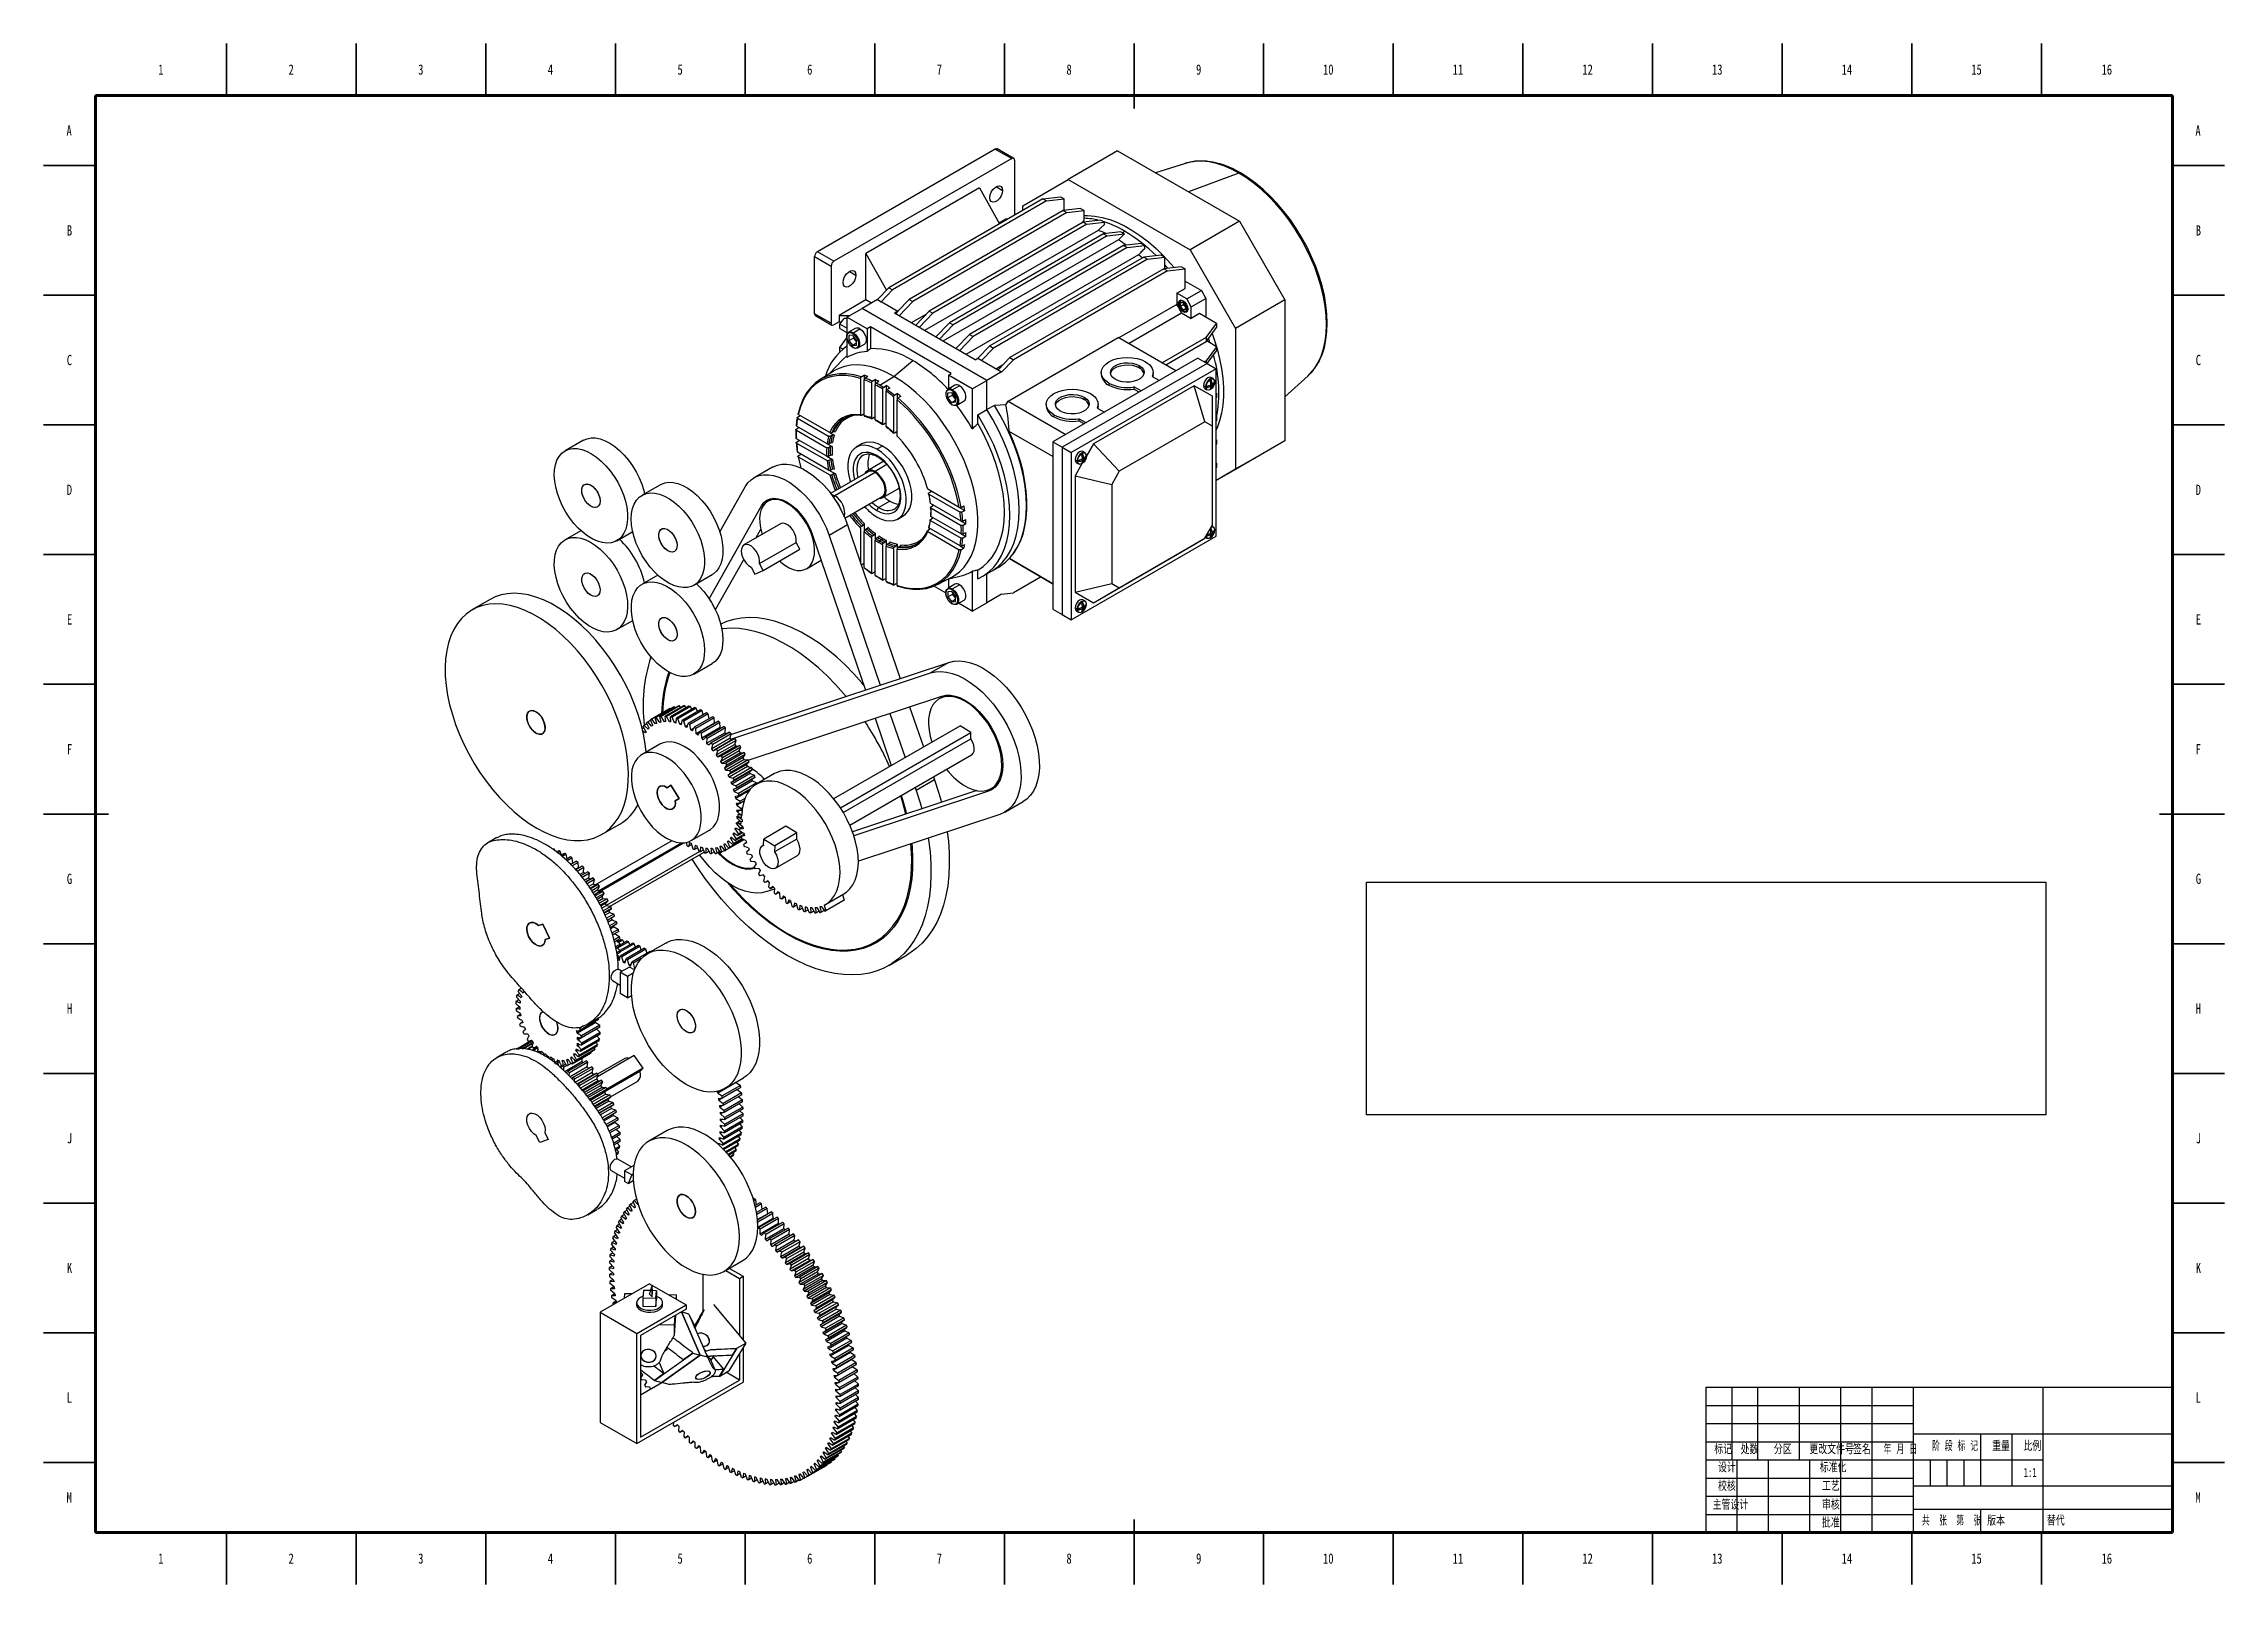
# Model space of a CAD drawing. Header units: millimetres. Extents: x 0 to 841, y 0 to 594.
import ezdxf

# ---------------------------------------------------------------- set-up
doc = ezdxf.new("R2010")
doc.units = ezdxf.units.MM
for name, color, linetype in [('10', 7, 'Continuous'), ('5', 7, 'Continuous'), ('SLD-0', 7, 'Continuous')]:
    doc.layers.add(name, color=color, linetype=linetype)
doc.styles.add('SLDTEXTSTYLE0', font='TXT', dxfattribs={"width": 0.75})
doc.styles.add('SLDTEXTSTYLE1', font='TXT', dxfattribs={"width": 0.7})
doc.styles.add('SLDTEXTSTYLE2', font='TXT', dxfattribs={"width": 0.7, "bigfont": 'bigfont'})
doc.styles.add('SLDTEXTSTYLE3', font='TXT', dxfattribs={"width": 0.6, "bigfont": 'bigfont'})
doc.styles.add('SLDTEXTSTYLE4', font='TXT', dxfattribs={"width": 0.614286, "bigfont": 'bigfont'})
doc.styles.add('SLDTEXTSTYLE5', font='TXT', dxfattribs={"width": 0.62, "bigfont": 'bigfont'})
picture_1 = doc.add_image_def('image1.png', size_in_pixel=(990, 339))

msp = doc.modelspace()

# ---------------------------------------------------------------- texts
at = {"color": 7, "linetype": 'Continuous', "lineweight": 0, "attachment_point": 2, "style": 'SLDTEXTSTYLE0'}
for s, insert, char_height in [('1', (45.21, 586), 3.97), ('2', (95.46, 586), 3.97), ('3', (145.46, 586), 3.97), ('4', (195.46, 586), 3.97), ('5', (245.46, 586), 3.97), ('6', (295.46, 586), 3.97), ('7', (345.46, 586), 3.97), ('8', (395.46, 586), 3.97), ('9', (445.46, 586), 3.97), ('10', (495.42, 586), 3.969), ('11', (545.42, 586), 3.969), ('12', (595.42, 586), 3.969), ('13', (645.42, 586), 3.969), ('14', (695.42, 586), 3.969), ('15', (745.42, 586), 3.969), ('16', (795.67, 586), 3.969), ('A', (9.84, 562.46), 3.97), ('A', (830.84, 562.46), 3.97), ('B', (9.97, 523.96), 3.97), ('B', (830.97, 523.96), 3.97), ('C', (9.96, 474), 3.97), ('C', (830.96, 474), 3.97), ('D', (9.95, 423.96), 3.97), ('D', (830.95, 423.96), 3.97), ('E', (10.01, 374), 3.97), ('E', (831.01, 374), 3.97), ('F', (9.96, 323.96), 3.97), ('F', (830.96, 323.96), 3.97), ('G', (9.99, 274), 3.97), ('G', (830.99, 274), 3.97), ('H', (9.99, 223.96), 3.97), ('H', (830.99, 223.96), 3.97), ('J', (9.97, 174), 3.97), ('J', (830.97, 174), 3.97), ('K', (9.99, 123.96), 3.97), ('K', (830.99, 123.96), 3.97), ('L', (9.95, 74), 3.97), ('L', (830.95, 74), 3.97), ('M', (9.86, 35.46), 3.97), ('M', (830.86, 35.46), 3.97), ('1', (45.21, 11.96), 3.97), ('2', (95.46, 11.96), 3.97), ('3', (145.46, 11.96), 3.97), ('4', (195.46, 11.96), 3.97), ('5', (245.46, 11.96), 3.97), ('6', (295.46, 11.96), 3.97), ('7', (345.46, 11.96), 3.97), ('8', (395.46, 11.96), 3.97), ('9', (445.46, 11.96), 3.97), ('10', (495.42, 11.96), 3.969), ('11', (545.42, 11.96), 3.969), ('12', (595.42, 11.96), 3.969), ('13', (645.42, 11.96), 3.969), ('14', (695.42, 11.96), 3.969), ('15', (745.42, 11.96), 3.969), ('16', (795.67, 11.96), 3.969)]:
    msp.add_mtext(s, dxfattribs=dict(at, insert=insert, char_height=char_height))
at = {"layer": '10', "char_height": 3.5, "attachment_point": 2}
for s, insert, style in [('标记', (647.71, 53.72), 'SLDTEXTSTYLE2'), ('处数', (657.89, 53.72), 'SLDTEXTSTYLE2'), ('分区', (670.68, 53.72), 'SLDTEXTSTYLE2'), ('更改文件号', (689.53, 53.72), 'SLDTEXTSTYLE2'), ('签名', (701.19, 53.72), 'SLDTEXTSTYLE2'), ('年 月 日', (716.04, 53.72), 'SLDTEXTSTYLE5'), ('阶 段 标 记', (737.13, 54.99), 'SLDTEXTSTYLE4'), ('重量', (754.85, 54.99), 'SLDTEXTSTYLE2'), ('比例', (766.94, 54.99), 'SLDTEXTSTYLE2'), ('设计', (649.15, 46.73), 'SLDTEXTSTYLE2'), ('标准化', (690.12, 46.73), 'SLDTEXTSTYLE2'), ('1:1', (766.08, 44.9), 'SLDTEXTSTYLE1'), ('校核', (649.15, 39.56), 'SLDTEXTSTYLE2'), ('工艺', (689.24, 39.6), 'SLDTEXTSTYLE2'), ('主管设计', (650.53, 32.33), 'SLDTEXTSTYLE2'), ('批准', (689.22, 25.44), 'SLDTEXTSTYLE2'), ('审核', (689.23, 32.33), 'SLDTEXTSTYLE2'), ('共  张', (729.18, 26.2), 'SLDTEXTSTYLE3'), ('第  张', (742.44, 26.2), 'SLDTEXTSTYLE3'), ('版本', (752.96, 26.2), 'SLDTEXTSTYLE2')]:
    msp.add_mtext(s, dxfattribs=dict(at, insert=insert, style=style))
at = {"layer": 'SLD-0', "insert": (772.56, 26.2), "char_height": 3.5, "attachment_point": 1, "style": 'SLDTEXTSTYLE2'}
msp.add_mtext('替代', dxfattribs=at)

# ---------------------------------------------------------------- linework, layer by layer
at = {"color": 7, "linetype": 'Continuous', "lineweight": 35}
for p, q in [((70.5, 574), (70.5, 594)), ((120.5, 574), (120.5, 594)), ((170.5, 574), (170.5, 594)), ((220.5, 574), (220.5, 594)), ((270.5, 574), (270.5, 594)), ((320.5, 574), (320.5, 594)), ((370.5, 574), (370.5, 594)), ((420.5, 594), (420.5, 569)), ((420.5, 574), (420.5, 594)), ((470.5, 574), (470.5, 594)), ((520.5, 574), (520.5, 594)), ((570.5, 574), (570.5, 594)), ((620.5, 574), (620.5, 594)), ((670.5, 574), (670.5, 594)), ((720.5, 574), (720.5, 594)), ((770.5, 574), (770.5, 594)), ((20, 547), (0, 547)), ((821, 547), (841, 547)), ((20, 497), (0, 497)), ((821, 497), (841, 497)), ((20, 447), (0, 447)), ((821, 447), (841, 447)), ((20, 397), (0, 397)), ((821, 397), (841, 397)), ((20, 347), (0, 347)), ((821, 347), (841, 347)), ((0, 297), (25, 297)), ((20, 297), (0, 297)), ((841, 297), (816, 297)), ((821, 297), (841, 297)), ((20, 247), (0, 247)), ((821, 247), (841, 247)), ((20, 197), (0, 197)), ((821, 197), (841, 197)), ((20, 147), (0, 147)), ((821, 147), (841, 147)), ((20, 97), (0, 97)), ((821, 97), (841, 97)), ((20, 47), (0, 47)), ((821, 47), (841, 47)), ((70.5, 20), (70.5, 0)), ((120.5, 20), (120.5, 0)), ((170.5, 20), (170.5, 0)), ((220.5, 20), (220.5, 0)), ((270.5, 20), (270.5, 0)), ((320.5, 20), (320.5, 0)), ((370.5, 20), (370.5, 0)), ((420.5, 0), (420.5, 25)), ((420.5, 20), (420.5, 0)), ((470.5, 20), (470.5, 0)), ((520.5, 20), (520.5, 0)), ((570.5, 20), (570.5, 0)), ((620.5, 20), (620.5, 0)), ((670.5, 20), (670.5, 0)), ((720.5, 20), (720.5, 0)), ((770.5, 20), (770.5, 0))]:
    msp.add_line(p, q, dxfattribs=at)
at = {"color": 7, "linetype": 'Continuous', "lineweight": 70}
for p, q in [((20, 20), (20, 574)), ((20, 574), (821, 574)), ((821, 574), (821, 20)), ((821, 20), (20, 20))]:
    msp.add_line(p, q, dxfattribs=at)
at = {"color": 7, "linetype": 'Continuous', "lineweight": 25}
for p, q in [((366.99, 553.36), (298.4, 513.77)), ((373.35, 549.69), (304.76, 510.09)), ((366.99, 553.36), (373.35, 549.69)), ((374.1, 549.76), (367.74, 553.44)), ((374.41, 549.08), (374.41, 527.85)), ((414.19, 552.65), (395.1, 541.63)), ((414.19, 552.65), (461.21, 525.5)), ((440.32, 547.84), (428.85, 544.18)), ((360.98, 538.46), (317.14, 513.15)), ((360.98, 538.46), (368.67, 524.53)), ((367.34, 538.87), (369.82, 537.44)), ((377.6, 531.52), (395.1, 541.63)), ((395.1, 541.63), (442.12, 514.48)), ((460.99, 544.09), (441.58, 536.84)), ((385.39, 534.18), (325.96, 499.88)), ((386.8, 533.37), (327.38, 499.06)), ((377.6, 529.69), (377.6, 531.52)), ((385.39, 534.18), (392.1, 534.93)), ((385.39, 534.18), (386.8, 533.37)), ((386.8, 533.37), (393.52, 534.11)), ((392.1, 534.93), (393.52, 534.11)), ((399.88, 530.44), (393.16, 529.69)), ((393.52, 529.73), (393.52, 534.11)), ((399.88, 530.44), (401.3, 529.62)), ((393.16, 529.69), (333.74, 495.39)), ((394.58, 528.88), (335.16, 494.57)), ((406.69, 521.98), (339.77, 483.35)), ((400.94, 525.2), (341.52, 490.9)), ((402.36, 524.39), (342.93, 490.08)), ((371.29, 526.45), (368.5, 524.84)), ((371.29, 526.05), (371.29, 526.45)), ((393.16, 529.69), (394.58, 528.88)), ((394.58, 528.88), (401.3, 529.62)), ((401.3, 525.94), (400.08, 524.7)), ((407.66, 525.95), (400.94, 525.2)), ((400.94, 525.2), (402.36, 524.39)), ((401.3, 525.94), (401.3, 529.62)), ((402.36, 524.39), (409.07, 525.13)), ((407.66, 525.95), (409.07, 525.13)), ((415.44, 521.46), (408.72, 520.71)), ((409.07, 524.32), (409.07, 525.13)), ((415.44, 521.46), (416.15, 521.05)), ((416.15, 521.05), (416.84, 521.73)), ((461.21, 525.5), (442.12, 514.48)), ((461.21, 525.5), (478.71, 495.19)), ((304.76, 510.09), (298.4, 513.77)), ((317.14, 495.19), (317.14, 513.15)), ((317.14, 513.15), (325.01, 498.89)), ((414.47, 518.31), (346.84, 479.27)), ((408.72, 520.71), (349.3, 486.41)), ((410.13, 519.9), (350.71, 485.59)), ((416.5, 516.22), (357.08, 481.92)), ((417.91, 515.41), (358.49, 481.1)), ((408.72, 520.71), (410.13, 519.9)), ((410.13, 519.9), (416.85, 520.64)), ((416.15, 521.05), (416.85, 520.64)), ((423.22, 516.97), (416.5, 516.22)), ((416.5, 516.22), (417.91, 515.41)), ((416.85, 520.63), (416.85, 520.64)), ((417.91, 515.41), (424.63, 516.15)), ((423.22, 516.97), (424.63, 516.15)), ((424.63, 514.98), (424.63, 516.15)), ((442.12, 514.48), (459.62, 484.17)), ((297.34, 511.93), (303.7, 508.26)), ((297.34, 489.88), (297.34, 511.93)), ((303.7, 508.26), (303.7, 486.21)), ((310.77, 506.21), (313.25, 504.79)), ((422.24, 512.63), (355.65, 474.19)), ((424.28, 511.73), (364.85, 477.43)), ((425.69, 510.92), (366.27, 476.61)), ((432.06, 507.24), (372.63, 472.94)), ((433.47, 506.43), (374.05, 472.12)), ((430.99, 512.48), (424.28, 511.73)), ((424.28, 511.73), (425.69, 510.92)), ((425.69, 510.92), (432.41, 511.66)), ((430.99, 512.48), (432.41, 511.66)), ((438.77, 507.99), (432.06, 507.24)), ((432.06, 507.24), (433.47, 506.43)), ((432.41, 507.28), (432.41, 511.66)), ((433.47, 506.43), (440.19, 507.17)), ((438.77, 507.99), (440.19, 507.17)), ((440.19, 499.62), (440.19, 507.17)), ((321.59, 495.31), (325.96, 499.88)), ((323, 494.5), (327.38, 499.06)), ((325.96, 499.88), (327.38, 499.06)), ((436.99, 497.78), (440.19, 499.62)), ((436.99, 497.78), (436.99, 493.48)), ((440.82, 495.57), (436.99, 497.78)), ((440.19, 502.46), (446.48, 498.83)), ((440.82, 495.57), (446.48, 498.83)), ((446.48, 498.83), (448.25, 495.77)), ((303.7, 486.21), (297.34, 489.88)), ((297.65, 489.2), (304.01, 485.52)), ((317.14, 495.19), (306.83, 489.24)), ((306.83, 489.24), (306.83, 486.79)), ((306.83, 489.24), (311.07, 489.24)), ((307.11, 485.86), (308.69, 488.01)), ((309.81, 488.01), (308.69, 488.01)), ((309.81, 488.52), (315.72, 491.93)), ((317.59, 484.03), (309.81, 488.52)), ((309.81, 488.52), (309.81, 481.79)), ((321.59, 495.31), (315.72, 491.93)), ((363.81, 464.17), (315.72, 491.93)), ((363.81, 464.17), (315.72, 491.93)), ((319.26, 493.97), (317.14, 495.19)), ((321.59, 495.31), (323, 494.5)), ((323.05, 494.52), (323, 494.5)), ((323.05, 494.52), (329.4, 490.86)), ((329.37, 490.82), (328.1, 490.09)), ((359.21, 472.13), (328.1, 490.09)), ((329.37, 490.82), (328.46, 489.88)), ((333.74, 495.39), (329.37, 490.82)), ((329.88, 489.06), (335.16, 494.57)), ((333.74, 495.39), (335.16, 494.57)), ((340.43, 489.76), (334.55, 486.37)), ((341.52, 490.9), (336.24, 485.39)), ((337.66, 484.57), (342.93, 490.08)), ((341.52, 490.9), (342.93, 490.08)), ((436.99, 493.48), (414.6, 480.56)), ((418.37, 478.39), (438.87, 490.23)), ((438.43, 494.14), (439.52, 494.23)), ((438.43, 492.67), (438.43, 494.14)), ((439.66, 493.39), (438.43, 492.67)), ((439.52, 491.31), (438.43, 492.67)), ((438.6, 495.13), (438.45, 495.04)), ((438.45, 495.04), (438.66, 495.13)), ((438.87, 490.23), (442.59, 488.08)), ((439.79, 490.78), (439.45, 490.59)), ((439.52, 494.23), (440.62, 492.87)), ((440.62, 491.94), (439.52, 491.31)), ((440.62, 491.41), (439.52, 491.31)), ((439.66, 493.39), (439.66, 494.06)), ((440.62, 492.2), (439.66, 493.39)), ((440.62, 492.87), (440.62, 491.41)), ((442.59, 492.5), (440.82, 495.57)), ((440.95, 490.71), (441.1, 490.8)), ((442.59, 492.5), (448.25, 495.77)), ((442.59, 488.08), (442.59, 492.5)), ((445.79, 489.92), (442.59, 488.08)), ((452.32, 486.15), (445.79, 489.92)), ((448.25, 495.77), (448.25, 488.5)), ((478.71, 495.19), (459.62, 484.17)), ((478.71, 495.19), (478.71, 440.89)), ((306.83, 486.79), (304.76, 485.6)), ((306.83, 486.79), (307.79, 486.79)), ((309.81, 484.3), (307.11, 485.86)), ((307.11, 484.23), (307.11, 485.86)), ((307.11, 484.23), (309.81, 482.67)), ((307.11, 476.88), (309.79, 480.52)), ((309.81, 480.37), (309.81, 472.99)), ((313.01, 484.2), (310.46, 482.72)), ((312.05, 481.58), (310.56, 481.45)), ((310.56, 481.45), (310.56, 479.47)), ((312.29, 480.47), (310.56, 479.47)), ((310.56, 479.47), (312.05, 477.62)), ((313.53, 479.73), (312.05, 481.58)), ((312.21, 482.55), (314.76, 484.03)), ((312.29, 481.27), (312.29, 480.47)), ((312.29, 480.47), (313.53, 478.93)), ((313.53, 477.75), (313.53, 479.73)), ((318.91, 484.78), (317.59, 484.03)), ((317.59, 484.03), (317.59, 475.3)), ((350.02, 466.82), (318.91, 484.78)), ((318.91, 484.78), (318.91, 476.46)), ((349.3, 486.41), (344.02, 480.9)), ((345.43, 480.08), (350.71, 485.59)), ((349.3, 486.41), (350.71, 485.59)), ((357.08, 481.92), (351.8, 476.41)), ((353.21, 475.59), (358.49, 481.1)), ((357.08, 481.92), (358.49, 481.1)), ((371.94, 456.21), (414.36, 480.7)), ((436.64, 467.84), (414.36, 480.7)), ((448.32, 480.71), (431.34, 470.9)), ((448.32, 480.71), (452.32, 486.15)), ((448.32, 479.07), (452.32, 484.52)), ((448.32, 480.71), (448.32, 479.07)), ((452.32, 486.15), (452.32, 484.52)), ((459.62, 484.17), (459.62, 429.87)), ((308.35, 472.29), (302.92, 466.67)), ((308.26, 476.21), (307.11, 476.88)), ((307.11, 475.25), (307.11, 476.88)), ((307.11, 475.25), (307.14, 475.23)), ((309.81, 473.64), (308.35, 472.29)), ((313.53, 478.48), (312.05, 477.62)), ((312.05, 477.62), (313.53, 477.75)), ((313.96, 476.66), (316.51, 478.14)), ((327.92, 465.73), (335.17, 471.85)), ((359.21, 472.13), (360.27, 472.74)), ((360.27, 472.74), (369.46, 467.43)), ((364.85, 477.43), (360.33, 472.71)), ((361.75, 471.89), (366.27, 476.61)), ((364.85, 477.43), (366.27, 476.61)), ((372.63, 472.94), (368.11, 468.22)), ((369.46, 467.34), (374.05, 472.12)), ((372.63, 472.94), (374.05, 472.12)), ((445.12, 472.74), (389.26, 440.49)), ((448.32, 479.07), (432.75, 470.09)), ((445.12, 472.74), (448.66, 470.7)), ((448.32, 471.72), (447.6, 471.31)), ((452.32, 477.17), (448.32, 471.72)), ((448.32, 471.72), (448.32, 470.9)), ((452.32, 477.17), (448.53, 479.36)), ((448.73, 470.66), (452.32, 475.54)), ((452.32, 477.17), (452.32, 475.54)), ((304.47, 467.66), (299.12, 464.25)), ((315.02, 464.9), (315.02, 450.85)), ((316.43, 466.18), (316.43, 464.41)), ((316.43, 450.58), (316.43, 464.41)), ((319.26, 463.22), (319.26, 449.65)), ((320.67, 464.49), (320.67, 462.51)), ((322.09, 463.78), (321.01, 463.12)), ((322.43, 462.34), (327.92, 465.73)), ((348.96, 466.21), (350.02, 466.82)), ((358.15, 460.9), (348.96, 466.21)), ((348.96, 466.21), (348.96, 460.86)), ((358.15, 460.9), (363.81, 464.17)), ((369.46, 467.43), (363.81, 464.17)), ((363.81, 452.89), (363.81, 464.17)), ((363.81, 452.89), (363.81, 464.17)), ((369.82, 470.01), (367.42, 468.62)), ((369.46, 467.43), (369.46, 467.34)), ((448.66, 470.7), (392.8, 438.45)), ((452.2, 468.66), (396.33, 436.41)), ((407.9, 467.23), (407.9, 466.41)), ((410.83, 463.15), (410.83, 462.33)), ((422.5, 469.07), (422.5, 469.88)), ((427.56, 465.73), (430.27, 464.17)), ((427.9, 466.41), (427.9, 467.23)), ((448.66, 470.7), (452.2, 468.66)), ((450.11, 462.99), (450.66, 462.77)), ((450.13, 462.98), (450.11, 462.97)), ((451.05, 464.86), (450.26, 465.31)), ((451.2, 463.21), (451.48, 463.05)), ((452.2, 404.15), (452.2, 468.66)), ((452.32, 468.19), (452.2, 468.26)), ((452.32, 468.19), (452.2, 468.01)), ((452.2, 466.38), (452.32, 466.55)), ((452.32, 468.19), (452.32, 466.55)), ((478.71, 457.82), (487.61, 465.91)), ((487.61, 465.91), (488.37, 466.65)), ((320.67, 449), (320.67, 462.51)), ((323.5, 460.88), (323.5, 447.37)), ((323.84, 461.49), (324.92, 462.15)), ((324.92, 462.15), (324.92, 459.95)), ((324.92, 446.38), (324.92, 459.95)), ((327.74, 457.88), (327.74, 444.04)), ((329.16, 459.16), (329.16, 456.73)), ((329.16, 442.68), (329.16, 456.73)), ((351.45, 462.3), (348.65, 460.68)), ((348.75, 459.4), (350.23, 459.54)), ((348.75, 457.42), (348.75, 459.4)), ((350.48, 458.42), (348.75, 457.42)), ((350.23, 455.58), (348.75, 457.42)), ((350.23, 459.54), (351.72, 457.69)), ((351.72, 456.43), (350.23, 455.58)), ((351.72, 455.71), (350.23, 455.58)), ((350.4, 460.51), (353.2, 462.13)), ((350.48, 458.42), (350.48, 459.23)), ((351.72, 456.88), (350.48, 458.42)), ((351.72, 457.69), (351.72, 455.71)), ((352.15, 454.62), (354.95, 456.24)), ((358.15, 460.9), (358.15, 445.48)), ((366.64, 454.52), (363.81, 452.89)), ((371.06, 454.69), (366.64, 454.52)), ((371.06, 454.69), (371.94, 456.21)), ((371.94, 456.21), (394.21, 443.35)), ((386.69, 454.98), (386.69, 454.17)), ((401.28, 456.82), (401.28, 457.64)), ((443.71, 462.13), (404.82, 439.67)), ((406.69, 454.17), (406.69, 454.98)), ((423.2, 460.09), (420.49, 461.65)), ((420.49, 461.65), (420.49, 460.84)), ((422.5, 459.68), (420.49, 460.84)), ((450.78, 458.04), (443.71, 462.13)), ((447.85, 448.19), (443.71, 462.13)), ((448.03, 461.67), (447.25, 462.13)), ((447.76, 460.98), (448.55, 460.53)), ((449.7, 462.28), (450.16, 461.91)), ((449.72, 462.28), (449.72, 462.27)), ((450.05, 461.22), (450.33, 461.06)), ((450.16, 462.48), (450.66, 462.2)), ((450.78, 446.5), (450.78, 458.04)), ((452.2, 459.18), (452.32, 459.21)), ((452.32, 459.21), (452.2, 459.03)), ((452.2, 457.4), (452.32, 457.57)), ((452.32, 459.21), (452.32, 459.21)), ((452.32, 459.21), (452.32, 458.39)), ((452.32, 458.39), (452.32, 457.57)), ((290.27, 445.37), (291.31, 446.01)), ((302.13, 439.76), (290.38, 446.54)), ((290.76, 449.59), (302.75, 442.67)), ((303.22, 444.03), (291.05, 451.06)), ((316.08, 451.02), (315.37, 450.62)), ((316.43, 450.79), (315.79, 450.86)), ((320.32, 449.85), (319.61, 449.44)), ((324.56, 447.58), (323.86, 447.17)), ((324.92, 447.37), (324.73, 447.49)), ((360.27, 450.84), (363.81, 452.89)), ((360.27, 447.5), (360.27, 450.84)), ((389.62, 450.9), (389.62, 450.08)), ((401.99, 447.84), (399.28, 449.41)), ((399.28, 449.41), (399.28, 448.59)), ((401.28, 447.43), (399.28, 448.59)), ((406.35, 453.49), (409.06, 451.92)), ((447.85, 448.19), (414.82, 429.12)), ((450.78, 446.5), (447.85, 448.19)), ((450.78, 408.35), (450.78, 446.5)), ((452.32, 450.22), (452.2, 450.3)), ((452.32, 450.22), (452.2, 450.05)), ((452.2, 448.42), (452.32, 448.59)), ((452.32, 450.22), (452.32, 448.59)), ((208.14, 441.08), (201.07, 437)), ((290.29, 444.97), (301.98, 438.21)), ((301.98, 434.95), (290.29, 441.7)), ((290.38, 440.01), (302.13, 433.23)), ((302.18, 439.73), (304.11, 438.62)), ((303.4, 438.62), (302.69, 438.21)), ((302.85, 439.76), (303.55, 440.17)), ((303.26, 444.01), (304.9, 443.06)), ((304.17, 443.07), (303.47, 442.66)), ((303.95, 444.02), (304.65, 444.43)), ((315.5, 439.65), (313.38, 438.42)), ((323.5, 438.86), (321.38, 437.63)), ((328.8, 444.23), (328.1, 443.82)), ((329.16, 444.01), (328.87, 444.28)), ((389.26, 434.78), (372.4, 444.51)), ((389.26, 440.49), (389.26, 375.98)), ((389.26, 440.49), (392.8, 438.45)), ((392.8, 438.45), (396.33, 436.41)), ((392.8, 438.45), (392.8, 373.94)), ((404.82, 439.67), (402.06, 434.89)), ((414.82, 429.12), (404.82, 439.67)), ((452.32, 441.24), (452.2, 441.31)), ((452.32, 441.24), (452.2, 441.07)), ((452.2, 439.44), (452.32, 439.61)), ((452.32, 441.24), (452.32, 439.61)), ((478.71, 440.89), (459.62, 429.87)), ((478.71, 440.89), (461.21, 430.78)), ((281.05, 430.73), (273.98, 426.65)), ((302.75, 429.61), (290.76, 436.53)), ((291.05, 434.73), (303.22, 427.7)), ((302.03, 434.92), (304.26, 433.63)), ((302.69, 434.95), (303.4, 435.35)), ((302.79, 429.58), (305.39, 428.08)), ((303.55, 433.63), (302.85, 433.22)), ((303.47, 429.6), (304.17, 430.01)), ((317.92, 428.92), (303.5, 420.6)), ((316.09, 435.37), (315.69, 435.11)), ((323.33, 432.62), (317.67, 429.35)), ((325.21, 431.68), (320.67, 429.06)), ((324.09, 432.88), (323.33, 432.62)), ((396.33, 436.41), (396.33, 371.9)), ((398.53, 433.1), (397.75, 433.55)), ((400.51, 432.21), (397.75, 427.43)), ((398.27, 432.41), (399.05, 431.95)), ((400.2, 433.7), (400.66, 433.34)), ((400.22, 433.71), (400.22, 433.69)), ((400.55, 432.65), (400.84, 432.48)), ((400.61, 434.41), (401.16, 434.2)), ((400.63, 434.4), (400.61, 434.39)), ((400.66, 433.91), (401.16, 433.62)), ((401.55, 436.28), (400.77, 436.74)), ((401.7, 434.64), (401.99, 434.47)), ((414.82, 429.12), (411.89, 424.05)), ((452.32, 432.26), (452.2, 432.33)), ((452.32, 432.26), (452.2, 432.09)), ((461.21, 430.78), (452.2, 425.58)), ((452.2, 430.45), (452.32, 430.63)), ((459.62, 429.87), (452.2, 425.58)), ((452.32, 432.26), (452.32, 430.63)), ((237.84, 423.94), (230.77, 419.86)), ((260.77, 405.78), (270.55, 423.1)), ((304.65, 428.1), (303.95, 427.69)), ((320.67, 428.65), (305.12, 419.67)), ((323.67, 418.96), (329.33, 422.23)), ((353.12, 415.22), (340.96, 422.25)), ((341.41, 420.76), (342.12, 421.17)), ((342.19, 421.2), (342.11, 421.58)), ((397.75, 427.43), (411.89, 424.05)), ((397.75, 427.43), (397.75, 382.52)), ((411.89, 424.05), (411.89, 385.9)), ((256.66, 380), (276.9, 415.83)), ((277.84, 416.37), (276.9, 415.83)), ((281.19, 418.68), (279.23, 417.56)), ((304.7, 418.95), (305.12, 419.67)), ((306.8, 415.81), (307.28, 414.7)), ((309, 411.07), (323.42, 419.39)), ((326.33, 417.63), (322.09, 415.18)), ((328.09, 414.58), (328.48, 414.84)), ((341.43, 420.34), (353.41, 413.42)), ((353.79, 409.94), (342.04, 416.72)), ((342.19, 415.41), (342.9, 415.82)), ((342.19, 415), (353.89, 408.25)), ((342.92, 415.87), (342.9, 416.23)), ((353.17, 415.2), (355.22, 414.01)), ((207.18, 406.23), (201.07, 402.71)), ((221.07, 402.36), (227.18, 405.88)), ((284.23, 408.89), (270.09, 400.73)), ((274.61, 403.34), (276.59, 406.85)), ((296.57, 404.47), (316.97, 344.8)), ((309.98, 408.5), (302.91, 404.42)), ((302.91, 404.42), (322.65, 346.69)), ((309.98, 408.5), (330.26, 349.21)), ((315.02, 407.26), (315.02, 393.78)), ((315.37, 407.91), (316.08, 408.31)), ((316.43, 408.96), (316.43, 405.9)), ((316.43, 392.07), (316.43, 405.9)), ((317.49, 406.94), (316.78, 406.53)), ((319.61, 404.18), (320.32, 404.59)), ((320.67, 405.21), (320.67, 402.58)), ((329.38, 410.71), (331.5, 411.93)), ((340.93, 406.34), (341.64, 406.75)), ((340.96, 405.91), (353.12, 398.89)), ((341.35, 406.58), (341.62, 407.17)), ((353.41, 400.36), (341.43, 407.28)), ((342.04, 410.6), (342.74, 411.01)), ((342.04, 410.19), (353.79, 403.4)), ((353.89, 404.98), (342.19, 411.74)), ((353.84, 409.91), (355.69, 408.84)), ((353.93, 404.96), (355.6, 403.99)), ((355.69, 408.84), (354.58, 408.24)), ((354.58, 404.98), (355.69, 405.57)), ((396.33, 371.9), (452.2, 404.15)), ((447.85, 403.28), (450.78, 408.35)), ((449.7, 405.12), (450.16, 404.75)), ((449.72, 405.11), (449.72, 405.13)), ((450.05, 404.06), (450.33, 403.9)), ((450.11, 405.83), (450.66, 405.61)), ((450.11, 405.81), (450.13, 405.82)), ((450.16, 405.33), (450.66, 405.04)), ((451.05, 407.7), (450.57, 407.98)), ((451.2, 406.05), (451.48, 405.89)), ((276.05, 393.56), (290.19, 401.73)), ((277.45, 390.91), (291.59, 399.08)), ((291.59, 399.08), (290.19, 401.73)), ((319.26, 403.57), (319.26, 389.99)), ((320.67, 389.07), (320.67, 402.58)), ((321.73, 403.6), (321.03, 403.19)), ((323.15, 402.72), (322.44, 402.32)), ((323.5, 400.94), (323.5, 387.44)), ((323.86, 401.56), (324.56, 401.97)), ((324.92, 402.58), (324.92, 400.3)), ((324.92, 386.73), (324.92, 400.3)), ((325.98, 401.33), (325.27, 400.92)), ((327.74, 399.37), (327.74, 385.54)), ((328.1, 400), (328.8, 400.41)), ((329.16, 401.04), (329.16, 399.1)), ((329.16, 385.05), (329.16, 399.1)), ((330.22, 400.15), (329.51, 399.74)), ((353.46, 400.33), (354.94, 399.48)), ((372.44, 395.49), (389.26, 385.78)), ((389.26, 385.78), (372.44, 395.49)), ((373.84, 397.17), (374.09, 397.51)), ((404.82, 378.43), (443.71, 400.89)), ((414.82, 384.21), (447.85, 403.28)), ((443.71, 400.89), (447.85, 403.28)), ((448.07, 403.65), (448.55, 403.37)), ((236.87, 389.09), (230.77, 385.56)), ((250.77, 385.22), (257.84, 389.3)), ((259.05, 375.81), (269.98, 395.15)), ((272.86, 392.17), (274.26, 389.52)), ((274.26, 389.52), (277.45, 390.91)), ((277.45, 390.91), (276.05, 393.56)), ((294.23, 391.57), (299.87, 394.83)), ((320.75, 388.86), (322.19, 387.99)), ((322.19, 387.99), (323.63, 387.19)), ((324.92, 387.8), (323.84, 387.22)), ((344.62, 385.44), (350.24, 388.37)), ((348.61, 387.52), (353.79, 388.81)), ((348.96, 387.61), (348.96, 384.11)), ((358.15, 390.59), (358.15, 375.17)), ((360.27, 387.67), (360.27, 391.02)), ((361.98, 388.54), (365.51, 390.58)), ((363.81, 378.43), (363.81, 389.59)), ((363.81, 378.43), (363.81, 389.59)), ((365.51, 390.58), (368.34, 392.21)), ((384.67, 388.43), (374.05, 382.3)), ((172.27, 379.75), (165.2, 375.67)), ((343.44, 384.89), (347.92, 382.3)), ((351.45, 385.55), (348.65, 383.93)), ((350.23, 382.78), (348.75, 382.65)), ((348.75, 382.65), (348.75, 380.67)), ((350.48, 381.67), (348.75, 380.67)), ((348.75, 380.67), (350.23, 378.82)), ((351.72, 380.93), (350.23, 382.78)), ((351.72, 379.68), (350.23, 378.82)), ((350.23, 378.82), (351.72, 378.95)), ((350.4, 383.75), (353.2, 385.37)), ((350.48, 382.47), (350.48, 381.67)), ((350.48, 381.67), (351.72, 380.13)), ((351.72, 378.95), (351.72, 380.93)), ((352.15, 377.86), (354.95, 379.48)), ((369.46, 381.7), (363.81, 378.43)), ((369.46, 381.8), (374.05, 382.3)), ((369.46, 381.8), (369.46, 381.7)), ((397.75, 382.52), (411.89, 385.9)), ((397.75, 382.52), (404.82, 378.43)), ((401.55, 379.12), (400.77, 379.58)), ((404.82, 378.43), (414.82, 384.21)), ((411.89, 385.9), (414.82, 384.21)), ((221.07, 368.07), (227.18, 371.59)), ((358.15, 375.17), (352.81, 378.25)), ((358.15, 375.17), (363.81, 378.43)), ((389.26, 375.98), (392.8, 373.94)), ((392.8, 373.94), (396.33, 371.9)), ((398.53, 375.94), (397.75, 376.39)), ((398.27, 375.25), (399.05, 374.79)), ((400.2, 376.55), (400.66, 376.18)), ((400.22, 376.53), (400.22, 376.55)), ((400.55, 375.49), (400.84, 375.32)), ((400.61, 377.24), (400.63, 377.25)), ((400.61, 377.25), (401.16, 377.04)), ((400.66, 376.75), (401.16, 376.47)), ((401.7, 377.48), (401.99, 377.32)), ((250.77, 350.92), (257.84, 355)), ((265.05, 327.61), (349.13, 355.46)), ((349.13, 355.46), (342.06, 351.38)), ((265.04, 325.86), (342.06, 351.38)), ((241.16, 337.36), (234.09, 333.28)), ((241.6, 337.61), (234.53, 333.52)), ((242.87, 338.15), (235.8, 334.07)), ((243.36, 338.3), (236.29, 334.22)), ((244.74, 338.61), (237.67, 334.53)), ((245.27, 338.68), (238.2, 334.59)), ((246.76, 338.74), (239.68, 334.66)), ((247.31, 338.72), (240.24, 334.63)), ((248.88, 338.53), (241.81, 334.45)), ((249.46, 338.42), (242.39, 334.34)), ((243.6, 337.95), (243.36, 338.3)), ((251.09, 338), (244.02, 333.92)), ((251.69, 337.8), (244.62, 333.72)), ((245.62, 338.08), (245.27, 338.68)), ((253.35, 337.14), (246.28, 333.06)), ((253.96, 336.86), (246.89, 332.78)), ((247.74, 337.88), (247.31, 338.72)), ((249.93, 337.33), (249.46, 338.42)), ((252.16, 336.46), (251.69, 337.8)), ((254.41, 335.25), (253.96, 336.86)), ((271.76, 317.7), (346.43, 342.43)), ((333.98, 338.31), (339.26, 322.87)), ((347.64, 342.72), (345.39, 341.43)), ((231.53, 330.22), (230.85, 329.83)), ((232.03, 328.25), (230.95, 329.12)), ((232.35, 328.71), (231.23, 330.78)), ((232.71, 331.84), (231.57, 331.18)), ((233.15, 329.68), (231.57, 331.18)), ((233.53, 330.06), (232.56, 332.18)), ((234.13, 333.18), (232.95, 332.51)), ((234.46, 330.84), (232.95, 332.51)), ((234.9, 331.14), (234.09, 333.28)), ((235.96, 331.72), (234.53, 333.52)), ((236.44, 331.93), (235.8, 334.07)), ((236.42, 331.99), (235.96, 331.72)), ((237.61, 332.3), (236.29, 334.22)), ((238.1, 332.59), (237.61, 332.3)), ((238.14, 332.42), (237.67, 334.53)), ((239.4, 332.58), (238.2, 334.59)), ((239.93, 332.88), (239.4, 332.58)), ((239.97, 332.6), (239.68, 334.66)), ((241.31, 332.55), (240.24, 334.63)), ((241.89, 332.88), (241.31, 332.55)), ((241.91, 332.48), (241.81, 334.45)), ((243.31, 332.21), (242.39, 334.34)), ((243.95, 332.59), (243.31, 332.21)), ((243.93, 332.05), (244.02, 333.92)), ((245.38, 331.58), (244.62, 333.72)), ((246.12, 332), (245.38, 331.58)), ((246.01, 331.32), (246.28, 333.06)), ((247.48, 330.64), (246.89, 332.78)), ((248.37, 331.15), (247.48, 330.64)), ((248.12, 330.31), (248.58, 331.89)), ((255.65, 335.97), (248.58, 331.89)), ((256.26, 335.61), (249.19, 331.53)), ((249.6, 329.43), (249.19, 331.53)), ((250.72, 330.07), (249.6, 329.43)), ((250.24, 329.01), (250.87, 330.42)), ((257.94, 334.5), (250.87, 330.42)), ((258.55, 334.06), (251.48, 329.98)), ((251.71, 327.95), (251.48, 329.98)), ((258.78, 332.03), (251.71, 327.95)), ((252.34, 327.45), (253.14, 328.67)), ((260.21, 332.75), (253.14, 328.67)), ((260.81, 332.24), (253.74, 328.16)), ((253.78, 326.22), (253.74, 328.16)), ((260.85, 330.3), (253.78, 326.22)), ((262.42, 330.75), (255.35, 326.66)), ((262.86, 328.34), (255.79, 324.26)), ((263, 330.17), (255.93, 326.09)), ((256.63, 333.74), (256.26, 335.61)), ((264.2, 328.33), (257.13, 324.25)), ((264.55, 328.51), (257.48, 324.43)), ((258.78, 332.03), (258.55, 334.06)), ((260.85, 330.3), (260.81, 332.24)), ((262.86, 328.34), (263, 330.17)), ((264.24, 328.28), (264.55, 328.51)), ((304.7, 302.92), (353.4, 331.03)), ((307.27, 299.38), (357.64, 328.46)), ((320.69, 333.91), (326.91, 315.74)), ((326.38, 335.79), (332.19, 318.79)), ((357.64, 328.46), (353.4, 331.03)), ((357.58, 326.04), (357.64, 328.46)), ((237.66, 323.91), (230.58, 319.83)), ((254.4, 325.65), (255.35, 326.66)), ((255.79, 324.26), (255.93, 326.09)), ((256.38, 323.63), (257.48, 324.43)), ((264.77, 326.18), (257.7, 322.1)), ((257.7, 322.1), (258.03, 323.79)), ((265.1, 327.87), (258.03, 323.79)), ((258.26, 321.41), (259.49, 321.98)), ((265.65, 325.71), (258.57, 321.63)), ((266.56, 326.06), (259.49, 321.98)), ((266.57, 323.85), (259.5, 319.77)), ((259.5, 319.77), (260.01, 321.3)), ((267.08, 325.38), (260.01, 321.3)), ((267.09, 323.11), (260.02, 319.03)), ((268.24, 321.37), (261.17, 317.29)), ((268.44, 323.45), (261.37, 319.37)), ((268.71, 320.59), (261.64, 316.51)), ((268.92, 322.73), (261.85, 318.64)), ((270.16, 320.69), (263.09, 316.61)), ((270.59, 319.94), (263.52, 315.85)), ((264.77, 326.18), (265.1, 327.87)), ((265.68, 325.65), (266.56, 326.06)), ((266.57, 323.85), (267.08, 325.38)), ((267.09, 323.11), (268.44, 323.45)), ((268.24, 321.37), (268.92, 322.73)), ((268.71, 320.59), (270.16, 320.69)), ((269.74, 318.77), (270.59, 319.94)), ((308.37, 297.63), (357.58, 326.04)), ((310.93, 292.66), (357.89, 319.77)), ((260.02, 319.03), (261.37, 319.37)), ((261.17, 317.29), (261.85, 318.64)), ((261.64, 316.51), (263.09, 316.61)), ((269.74, 318.77), (262.67, 314.69)), ((262.67, 314.69), (263.52, 315.85)), ((270.16, 317.97), (263.09, 313.89)), ((263.09, 313.89), (264.63, 313.75)), ((264, 312.02), (265, 312.97)), ((264.05, 312.05), (271.12, 316.13)), ((271.44, 315.28), (264.37, 311.2)), ((264.37, 311.2), (265.96, 310.81)), ((271.7, 317.83), (264.63, 313.75)), ((272.07, 317.05), (265, 312.97)), ((272.51, 312.55), (265.44, 308.46)), ((265.6, 309.5), (272.67, 313.58)), ((273.03, 314.9), (265.96, 310.81)), ((273.35, 314.11), (266.28, 310.02)), ((274.15, 311.93), (267.08, 307.85)), ((270.16, 317.97), (271.7, 317.83)), ((271.07, 316.1), (272.07, 317.05)), ((271.44, 315.28), (273.03, 314.9)), ((272.51, 312.55), (274.15, 311.93)), ((272.63, 313.64), (273.35, 314.11)), ((281.91, 312.57), (274.84, 308.49)), ((343.22, 311.3), (343.59, 310.2)), ((240.48, 307.15), (241.92, 308.13)), ((241.92, 308.13), (240.48, 307.15)), ((241.92, 308.13), (245.04, 303.01)), ((245.04, 303.01), (241.92, 308.13)), ((245.04, 303.01), (243.61, 302.03)), ((243.61, 302.03), (245.04, 303.01)), ((265.14, 309.29), (266.28, 310.02)), ((265.44, 308.46), (267.08, 307.85)), ((266.06, 306.55), (267.34, 307.06)), ((273.37, 309.81), (266.3, 305.73)), ((266.3, 305.73), (267.96, 304.89)), ((266.77, 303.84), (268.16, 304.1)), ((272.02, 305.95), (266.94, 303.02)), ((266.94, 303.02), (268.6, 301.97)), ((267.14, 306.94), (274.21, 311.02)), ((274.41, 311.14), (267.34, 307.06)), ((275.03, 308.97), (267.96, 304.89)), ((272.6, 306.67), (268.16, 304.1)), ((270.43, 303.02), (268.6, 301.97)), ((273.37, 309.81), (275.03, 308.97)), ((274.2, 311.05), (274.41, 311.14)), ((359.87, 306.03), (311.94, 290.15)), ((364.36, 305.77), (312.48, 288.59)), ((336.14, 307.22), (336.52, 306.12)), ((343.59, 310.2), (336.52, 306.12)), ((366.78, 307.18), (364.36, 305.77)), ((365.39, 306.78), (367.64, 308.08)), ((267.25, 301.17), (268.73, 301.2)), ((270.07, 301.95), (267.35, 300.38)), ((267.35, 300.38), (268.99, 299.12)), ((268.07, 295.78), (267.46, 295.43)), ((267.46, 295.43), (269, 293.82)), ((267.5, 298.6), (269.05, 298.38)), ((267.51, 296.14), (269.12, 295.69)), ((268.58, 298.45), (267.53, 297.84)), ((267.53, 297.84), (269.13, 296.39)), ((269.3, 296.43), (267.71, 296.79)), ((269.35, 294.7), (267.73, 296.07)), ((270.07, 301.97), (268.73, 301.2)), ((269.52, 299.43), (268.99, 299.12)), ((269.42, 298.59), (269.05, 298.38)), ((368.73, 296.83), (314.2, 278.77)), ((370.64, 297.69), (377.71, 301.77)), ((174.78, 287.93), (171.25, 285.89)), ((176.3, 288.59), (174.85, 287.82)), ((242.24, 286.67), (212.52, 269.51)), ((215.19, 289.06), (222.27, 293.14)), ((247.78, 286.18), (248.05, 284.84)), ((249.11, 286.06), (248.66, 284.48)), ((249.68, 286.74), (256.75, 290.83)), ((270.06, 287.08), (263.15, 283.09)), ((264.2, 286.59), (263.71, 286.31)), ((263.71, 286.31), (264.68, 284.19)), ((264.09, 286.69), (265.67, 285.19)), ((269.95, 287.13), (264.29, 283.86)), ((269.85, 287.18), (264.68, 284.19)), ((265.41, 287.96), (264.89, 287.66)), ((264.89, 287.66), (266, 285.59)), ((265.21, 288.12), (266.84, 286.8)), ((269.44, 287.36), (265.67, 285.19)), ((266.43, 289.59), (265.87, 289.27)), ((265.87, 289.27), (267.11, 287.28)), ((269.24, 287.46), (266, 285.59)), ((266.12, 289.8), (267.78, 288.68)), ((267.26, 291.48), (266.63, 291.12)), ((266.63, 291.12), (267.99, 289.23)), ((266.82, 291.72), (268.48, 290.81)), ((269.03, 288.06), (266.84, 286.8)), ((270.2, 289.06), (267.11, 287.28)), ((267.88, 293.59), (267.16, 293.18)), ((267.16, 293.18), (268.62, 291.42)), ((267.28, 293.84), (268.92, 293.16)), ((269.61, 289.74), (267.78, 288.68)), ((269.4, 293.93), (267.88, 294.05)), ((269.61, 292.11), (267.97, 293.3)), ((269.25, 289.95), (267.99, 289.23)), ((269.74, 291.31), (268.3, 291.2)), ((270.11, 289.44), (268.45, 290.42)), ((269.63, 292), (268.62, 291.42)), ((270.22, 288.99), (268.97, 288.27)), ((270.31, 288.62), (268.97, 288.27)), ((270.84, 286.72), (269.19, 287.48)), ((271.06, 286.02), (270.29, 285.58)), ((277.68, 284.94), (277.74, 287.35)), ((286.22, 292.25), (277.74, 287.35)), ((277.74, 287.35), (281.98, 284.78)), ((290.41, 287.26), (281.92, 282.36)), ((290.46, 289.68), (281.98, 284.78)), ((290.46, 289.68), (286.22, 292.25)), ((290.41, 287.26), (290.46, 289.68)), ((196.98, 283.42), (196.68, 283.24)), ((197.2, 282.85), (196.98, 283.42)), ((198.63, 282.85), (197.82, 282.38)), ((199.24, 282.6), (198.27, 282.04)), ((199.7, 281.1), (199.24, 282.6)), ((200.92, 281.8), (199.53, 281)), ((201.53, 281.47), (200, 280.59)), ((203.22, 280.45), (201.39, 279.39)), ((201.94, 279.71), (201.53, 281.47)), ((203.83, 280.04), (201.9, 278.92)), ((205.5, 278.81), (203.29, 277.53)), ((206.1, 278.33), (203.81, 277)), ((204.13, 277.98), (203.83, 280.04)), ((206.22, 276.35), (206.1, 278.33)), ((213.99, 267.39), (245.97, 285.85)), ((214.21, 267.04), (246.83, 285.88)), ((217.07, 261.83), (252.94, 282.54)), ((218.53, 261.43), (254.72, 282.33)), ((249.9, 285.2), (248.66, 284.48)), ((249.76, 285.73), (250.35, 283.59)), ((251.23, 285.04), (250.96, 283.31)), ((252.15, 284), (250.96, 283.31)), ((251.86, 284.79), (252.62, 282.65)), ((253.31, 284.32), (253.22, 282.45)), ((254.38, 283.12), (253.22, 282.45)), ((253.93, 284.16), (254.85, 282.03)), ((255.33, 283.89), (255.43, 281.92)), ((256.57, 282.57), (255.43, 281.92)), ((255.93, 283.82), (257, 281.73)), ((257.27, 283.77), (257.55, 281.71)), ((258.69, 282.37), (257.55, 281.71)), ((257.84, 283.79), (259.04, 281.77)), ((259.1, 283.95), (259.56, 281.84)), ((260.71, 282.5), (259.56, 281.84)), ((259.63, 284.07), (260.95, 282.15)), ((260.8, 284.44), (261.44, 282.3)), ((261.28, 284.65), (262.71, 282.85)), ((262.61, 282.98), (261.44, 282.3)), ((262.8, 285.5), (262.34, 285.23)), ((262.34, 285.23), (263.15, 283.09)), ((262.77, 285.52), (264.29, 283.86)), ((271.11, 285.9), (269.88, 285.3)), ((271.79, 283.99), (270.17, 284.51)), ((272.12, 283.16), (271.03, 282.34)), ((272.94, 281.26), (271.37, 281.55)), ((272.11, 283.18), (271.84, 283.02)), ((273.33, 280.45), (272.39, 279.41)), ((274.29, 278.59), (272.78, 278.64)), ((274.73, 277.8), (273.95, 276.56)), ((277.69, 285.02), (277.23, 284.76)), ((281.98, 284.78), (281.92, 282.36)), ((282.23, 276.1), (290.72, 281)), ((206.22, 276.35), (205.06, 275.68)), ((207.74, 276.9), (205.25, 275.47)), ((208.32, 276.35), (205.76, 274.87)), ((208.26, 274.48), (206.82, 273.65)), ((209.9, 274.75), (207.2, 273.2)), ((209.82, 274.71), (207.2, 273.2)), ((210.46, 274.14), (207.73, 272.57)), ((208.26, 274.48), (208.32, 276.35)), ((210.21, 272.4), (208.56, 271.44)), ((211.26, 272.09), (209.04, 270.8)), ((211.97, 272.39), (209.09, 270.73)), ((212.49, 271.73), (209.6, 270.05)), ((210.21, 272.4), (210.46, 274.14)), ((212.06, 270.13), (210.3, 269.11)), ((212.7, 269.47), (210.79, 268.37)), ((213.9, 269.84), (210.94, 268.13)), ((211.3, 272.02), (211.97, 272.39)), ((214.39, 269.13), (211.41, 267.41)), ((212.06, 270.13), (212.49, 271.73)), ((212.71, 269.45), (213.9, 269.84)), ((213.78, 267.7), (214.39, 269.13)), ((275.81, 276.01), (274.39, 275.82)), ((276.3, 275.25), (275.68, 273.82)), ((277.48, 273.54), (276.17, 273.11)), ((277.38, 273.48), (277.48, 273.54)), ((278.02, 272.82), (277.58, 271.22)), ((279.29, 271.22), (278.11, 270.56)), ((278.82, 270.86), (279.34, 271.16)), ((279.86, 270.55), (279.61, 268.8)), ((213.78, 267.7), (211.91, 266.62)), ((214.27, 266.94), (212.4, 265.86)), ((215.69, 267.13), (212.69, 265.4)), ((216.13, 266.39), (213.14, 264.67)), ((215.35, 265.15), (213.47, 264.06)), ((215.79, 264.36), (213.9, 263.27)), ((214.27, 266.94), (215.69, 267.13)), ((217.3, 264.31), (214.28, 262.57)), ((217.69, 263.54), (214.69, 261.81)), ((216.75, 262.5), (214.9, 261.43)), ((217.14, 261.69), (215.33, 260.64)), ((215.35, 265.15), (216.13, 266.39)), ((218.71, 261.4), (215.77, 259.7)), ((215.79, 264.36), (217.3, 264.31)), ((216.75, 262.5), (217.69, 263.54)), ((217.14, 261.69), (218.71, 261.4)), ((281.8, 268.04), (278.85, 267.06)), ((281.22, 269.07), (280.17, 268.19)), ((280.26, 268.24), (281.39, 268.89)), ((281.82, 268.47), (281.75, 266.59)), ((283.23, 267.14), (282.33, 266.04)), ((283.63, 266.79), (282.33, 266.04)), ((283.85, 266.59), (283.97, 264.61)), ((285.3, 265.43), (284.57, 264.13)), ((285.94, 264.92), (284.57, 264.13)), ((285.94, 264.96), (286.24, 262.9)), ((287.41, 263.97), (286.85, 262.49)), ((288.13, 263.23), (286.85, 262.49)), ((288.06, 263.58), (288.54, 261.46)), ((289.53, 262.78), (289.15, 261.13)), ((290.37, 261.83), (289.15, 261.13)), ((290.17, 262.47), (290.83, 260.33)), ((291.64, 261.87), (291.44, 260.08)), ((292.61, 260.76), (291.44, 260.08)), ((292.27, 261.65), (293.09, 259.51)), ((293.7, 261.26), (293.69, 259.35)), ((294.31, 261.13), (295.29, 259.02)), ((295.69, 260.95), (295.86, 258.94)), ((296.28, 260.91), (297.4, 258.85)), ((297.59, 260.94), (297.95, 258.86)), ((298.14, 261), (299.4, 259.02)), ((299.37, 261.25), (299.91, 259.12)), ((299.88, 261.4), (301.25, 259.52)), ((301.01, 261.85), (301.72, 259.71)), ((301.59, 262.16), (308.66, 266.24)), ((308.79, 263.79), (301.72, 259.71)), ((308.08, 265.93), (308.79, 263.79)), ((192.52, 254.52), (190.83, 254.02)), ((190.83, 254.02), (192.52, 254.52)), ((195.08, 249.14), (192.52, 254.52)), ((192.52, 254.52), (195.08, 249.14)), ((219.06, 260.61), (216.12, 258.92)), ((216.2, 258.75), (218.24, 259.92)), ((218.3, 258.97), (216.56, 257.96)), ((219.92, 258.44), (217.08, 256.8)), ((220.2, 257.65), (217.42, 256.05)), ((217.44, 256.01), (219.79, 257.37)), ((219.25, 256.23), (217.69, 255.33)), ((218.21, 259.97), (219.06, 260.61)), ((220.9, 255.47), (218.21, 253.92)), ((218.3, 258.97), (219.92, 258.44)), ((221.12, 254.69), (218.48, 253.16)), ((219.98, 253.51), (218.64, 252.73)), ((221.64, 252.53), (219.2, 251.13)), ((219.25, 256.23), (220.9, 255.47)), ((219.75, 257.43), (220.2, 257.65)), ((219.98, 253.51), (221.64, 252.53)), ((294.83, 260.01), (293.69, 259.35)), ((297, 259.59), (295.86, 258.94)), ((299.08, 259.52), (297.95, 258.86)), ((301.06, 259.79), (299.91, 259.12)), ((193.39, 248.64), (195.08, 249.14)), ((195.08, 249.14), (193.39, 248.64)), ((221.79, 251.76), (219.41, 250.38)), ((220.48, 250.84), (219.45, 250.24)), ((222.13, 249.66), (219.96, 248.41)), ((222.21, 248.9), (220.16, 247.72)), ((220.48, 250.84), (222.13, 249.66)), ((222.36, 246.88), (220.58, 245.85)), ((222.38, 246.16), (220.71, 245.19)), ((220.88, 248.13), (222.36, 246.88)), ((222.34, 244.23), (221.04, 243.48)), ((221.13, 245.44), (222.34, 244.23)), ((225.56, 247.74), (221.29, 245.28)), ((221.67, 247.82), (221.38, 248.42)), ((222.78, 248.47), (221.42, 247.68)), ((223.37, 248.34), (221.75, 247.4)), ((227.17, 247.2), (222.23, 244.34)), ((227.78, 246.97), (222.31, 243.82)), ((229.41, 246.3), (222.34, 242.22)), ((224.96, 247.92), (222.38, 246.43)), ((230.02, 246.02), (222.95, 241.94)), ((223.84, 247.27), (223.37, 248.34)), ((231.67, 245.22), (224.6, 241.14)), ((232.28, 244.9), (225.21, 240.82)), ((226.03, 246.54), (225.56, 247.74)), ((233.94, 243.98), (226.87, 239.9)), ((228.25, 245.63), (227.78, 246.97)), ((230.48, 244.54), (230.02, 246.02)), ((232.71, 243.28), (232.28, 244.9)), ((239.91, 247.25), (232.84, 243.16)), ((320.71, 247.71), (324.84, 250.1)), ((324.32, 249.64), (323.66, 249.41)), ((221.1, 242.87), (222.06, 241.76)), ((222.29, 243.56), (221.15, 242.9)), ((222.06, 241.76), (221.33, 241.34)), ((221.95, 241.13), (221.39, 240.81)), ((222.15, 241.12), (221.47, 240.73)), ((223.12, 236.38), (221.87, 237.1)), ((222.03, 240.5), (222.34, 242.22)), ((225.92, 238), (222.39, 235.96)), ((225.21, 234.33), (222.39, 235.96)), ((222.39, 235.96), (222.39, 231.88)), ((223.62, 239.79), (222.95, 241.94)), ((224.37, 240.22), (223.62, 239.79)), ((224.19, 239.51), (224.6, 241.14)), ((225.78, 238.68), (225.21, 240.82)), ((227.42, 235.6), (225.21, 234.33)), ((226.62, 239.16), (225.78, 238.68)), ((227.84, 236.89), (225.92, 238)), ((226.35, 238.36), (226.87, 239.9)), ((230.45, 241.25), (227.48, 239.53)), ((227.94, 237.41), (227.48, 239.53)), ((228.07, 237.49), (227.94, 237.41)), ((325.96, 238.62), (333.03, 242.7)), ((183.62, 227.77), (182.49, 227.12)), ((184.32, 229.81), (183.28, 229.21)), ((185.15, 228.31), (184.76, 228.08)), ((184.9, 227.91), (184.76, 228.08)), ((185.26, 228.46), (185.13, 228.63)), ((219.37, 232.77), (222.39, 231.03)), ((222.39, 231.88), (222.39, 227.8)), ((225.21, 226.16), (222.39, 227.8)), ((225.21, 234.33), (225.21, 226.16)), ((183.31, 225.36), (182.11, 224.66)), ((183.5, 222.69), (182.17, 221.92)), ((183.95, 219.73), (182.65, 218.98)), ((183.67, 222.58), (183.51, 222.67)), ((183.7, 221.86), (183.55, 221.77)), ((183.71, 221.69), (183.55, 221.77)), ((183.75, 224.27), (183.57, 224.16)), ((183.73, 224.05), (183.57, 224.16)), ((183.83, 224.85), (183.68, 224.98)), ((183.89, 220.1), (183.73, 220.15)), ((184.04, 219.27), (183.91, 219.19)), ((184.06, 219.15), (183.91, 219.19)), ((184.22, 226.43), (183.98, 226.29)), ((184.13, 226.15), (183.98, 226.29)), ((184.37, 226.84), (184.22, 226.99)), ((225.21, 226.16), (226.72, 227.03)), ((184.71, 216.72), (184.02, 216.32)), ((184.48, 217.48), (184.33, 217.5)), ((184.76, 216.59), (184.64, 216.52)), ((184.78, 216.51), (184.64, 216.52)), ((185.42, 214.83), (185.28, 214.81)), ((185.82, 213.92), (185.57, 213.77)), ((185.83, 213.9), (185.72, 213.83)), ((185.84, 213.87), (185.72, 213.83)), ((186.68, 212.23), (186.56, 212.17)), ((187.21, 211.31), (187.1, 211.24)), ((205.55, 213.5), (205.71, 213.46)), ((212.8, 216.64), (205.73, 212.55)), ((205.73, 212.55), (205.88, 212.5)), ((212.95, 216.58), (205.88, 212.5)), ((205.91, 210.96), (206.07, 210.88)), ((207.07, 210.72), (205.94, 210.07)), ((207.4, 210.73), (206.1, 209.98)), ((208.24, 215.27), (206.77, 214.42)), ((214.03, 217.75), (206.96, 213.67)), ((214.44, 215.54), (207.37, 211.46)), ((214.52, 214.82), (207.45, 210.73)), ((214.58, 212.07), (207.51, 207.99)), ((214.6, 212.74), (207.53, 208.66)), ((209.86, 216.01), (213.39, 218.05)), ((212.8, 216.64), (212.95, 216.58)), ((178.4, 205.19), (174.86, 203.15)), ((188.28, 209.67), (182.39, 206.27)), ((187.88, 209.49), (182.69, 206.5)), ((188.51, 209.36), (183.07, 206.22)), ((188.43, 209.47), (183.4, 206.57)), ((188.82, 208.94), (184.5, 206.45)), ((188.66, 208.58), (185.03, 206.48)), ((188.39, 207.53), (186.55, 206.47)), ((188.49, 207.21), (187.11, 206.42)), ((187.99, 209.57), (188.25, 209.72)), ((188.22, 209.77), (188.12, 209.67)), ((188.24, 209.74), (188.12, 209.67)), ((190.35, 207.11), (188.7, 206.16)), ((188.7, 205.89), (188.7, 206.16)), ((188.84, 208.92), (188.75, 208.81)), ((190.65, 206.8), (189.29, 206.02)), ((189.5, 205.49), (189.29, 206.02)), ((189.42, 206.96), (190.12, 207.36)), ((189.98, 207.53), (189.91, 207.4)), ((190.03, 207.47), (189.91, 207.4)), ((190.67, 206.78), (190.61, 206.64)), ((190.89, 204.97), (190.93, 205.52)), ((191.79, 204.52), (191.53, 205.29)), ((191.86, 205.43), (191.63, 205.03)), ((191.9, 205.59), (191.86, 205.43)), ((191.99, 205.51), (191.86, 205.43)), ((192.64, 204.97), (192.6, 204.8)), ((192.6, 204.8), (192.61, 204.11)), ((193.08, 203.88), (193.21, 204.56)), ((193.92, 203.84), (193.8, 203.43)), ((194.07, 203.25), (193.82, 204.25)), ((193.93, 204.01), (193.92, 203.84)), ((194.68, 203.54), (194.68, 203.36)), ((194.68, 203.36), (194.76, 202.8)), ((195.24, 202.49), (195.51, 203.29)), ((196, 202.67), (195.94, 202.03)), ((195.98, 202.86), (196, 202.67)), ((196.31, 201.79), (196.12, 202.9)), ((196.73, 202.55), (196.76, 202.35)), ((198, 202.16), (198.04, 201.96)), ((198.29, 202.1), (198.04, 201.96)), ((198.71, 202.03), (198.77, 201.82)), ((199.91, 201.95), (199.98, 201.74)), ((200.38, 201.97), (199.98, 201.74)), ((200.56, 201.99), (200.64, 201.79)), ((201.64, 202.22), (201.74, 202.02)), ((202.28, 202.34), (201.74, 202.02)), ((202.22, 202.45), (202.32, 202.25)), ((209.31, 201.89), (202.24, 197.81)), ((203.67, 203.29), (203.14, 202.98)), ((203.14, 202.98), (203.26, 202.79)), ((203.81, 203.11), (203.26, 202.79)), ((203.62, 203.37), (203.74, 203.19)), ((203.81, 200.74), (210.88, 204.82)), ((211.09, 204.95), (204.02, 200.87)), ((204.92, 204.52), (204.35, 204.19)), ((204.35, 204.19), (204.49, 204.02)), ((205.09, 204.37), (204.49, 204.02)), ((204.72, 204.74), (204.86, 204.57)), ((212.22, 205.87), (205.15, 201.78)), ((205.89, 206.19), (205.25, 205.82)), ((205.25, 205.82), (205.39, 205.67)), ((206.08, 206.06), (205.39, 205.67)), ((205.48, 206.5), (205.64, 206.36)), ((212.55, 206.24), (205.48, 202.15)), ((206.56, 208.25), (205.78, 207.8)), ((205.78, 207.8), (205.94, 207.68)), ((205.89, 208.6), (206.04, 208.49)), ((205.94, 210.07), (206.1, 209.98)), ((206.77, 208.15), (205.94, 207.68)), ((213.41, 207.52), (206.33, 203.44)), ((213.64, 208.01), (206.57, 203.92)), ((214.2, 209.61), (207.13, 205.53)), ((214.34, 210.2), (207.26, 206.12)), ((207.7, 201.53), (207.71, 202.99)), ((211.02, 205.17), (211.09, 204.95)), ((212.27, 206.86), (212.55, 206.24)), ((227.74, 203.84), (213.61, 195.69)), ((224.13, 202.72), (213.66, 196.68)), ((231.21, 199.02), (227.74, 203.84)), ((197.12, 201.19), (197.07, 201.16)), ((197.3, 200.75), (197.8, 201.73)), ((198.89, 201.54), (198.4, 201.26)), ((198.51, 199.98), (198.4, 201.26)), ((199.74, 199.93), (199.05, 199.53)), ((199.49, 199.13), (200.05, 199.89)), ((200.07, 199.9), (200.05, 199.89)), ((201.37, 200.56), (200.23, 199.9)), ((200.63, 198.02), (200.64, 199.36)), ((201.76, 200.01), (200.64, 199.36)), ((207.7, 201.53), (201, 197.66)), ((201.53, 197.14), (202.24, 197.81)), ((203.45, 200.8), (202.25, 200.11)), ((202.67, 196.03), (202.81, 197.21)), ((209.88, 201.29), (202.81, 197.21)), ((209.67, 199.51), (203.03, 195.67)), ((210.86, 199.33), (203.79, 195.25)), ((203.83, 195.18), (204.33, 195.5)), ((211.4, 199.58), (204.33, 195.5)), ((204.66, 193.97), (204.87, 194.85)), ((211.94, 198.93), (204.87, 194.85)), ((211.56, 197.29), (205.05, 193.53)), ((212.3, 196.71), (205.64, 192.87)), ((213.37, 197.08), (206.3, 193)), ((213.88, 196.38), (206.81, 192.3)), ((213.31, 194.9), (207.04, 191.28)), ((213.82, 194.15), (207.65, 190.59)), ((215.2, 194.41), (208.13, 190.33)), ((215.66, 193.68), (208.59, 189.6)), ((209.67, 199.51), (209.88, 201.29)), ((210.9, 199.26), (211.4, 199.58)), ((211.56, 197.29), (211.94, 198.93)), ((212.32, 196.67), (213.37, 197.08)), ((213.31, 194.9), (213.88, 196.38)), ((213.82, 194.15), (215.2, 194.41)), ((214.93, 192.38), (215.66, 193.68)), ((229.99, 197.72), (216.54, 189.96)), ((231.21, 199.02), (217.23, 190.95)), ((218.66, 188.02), (229.13, 194.06)), ((229.99, 197.72), (231.21, 199.02)), ((267.02, 193.45), (259.95, 189.37)), ((262.84, 191.2), (269.91, 195.28)), ((267.02, 193.45), (268.69, 192.37)), ((205.72, 192.77), (206.3, 193)), ((206.61, 191.77), (206.81, 192.3)), ((214.93, 192.38), (209.01, 188.97)), ((215.39, 191.6), (209.57, 188.24)), ((216.87, 191.62), (209.79, 187.54)), ((217.28, 190.86), (210.56, 186.98)), ((216.38, 189.76), (210.87, 186.58)), ((216.78, 188.95), (211.42, 185.85)), ((218.34, 188.73), (211.98, 185.06)), ((218.7, 187.95), (212.47, 184.35)), ((212.62, 184.15), (217.81, 187.15)), ((217.99, 186.24), (213.12, 183.43)), ((219.6, 185.78), (213.82, 182.44)), ((215.39, 191.6), (216.87, 191.62)), ((216.38, 189.76), (217.28, 190.86)), ((216.78, 188.95), (218.34, 188.73)), ((217.79, 187.18), (218.7, 187.95)), ((217.99, 186.24), (219.6, 185.78)), ((259.8, 190.09), (261.18, 190.38)), ((259.95, 189.37), (261.62, 188.29)), ((260.32, 187.36), (261.76, 187.51)), ((267.51, 190.73), (260.44, 186.65)), ((260.44, 186.65), (262.1, 185.45)), ((261.45, 190.54), (261.18, 190.38)), ((268.69, 192.37), (261.62, 188.29)), ((268.83, 191.6), (261.76, 187.51)), ((269.17, 189.53), (262.1, 185.45)), ((269.27, 188.78), (262.2, 184.69)), ((269.51, 186.75), (262.44, 182.67)), ((269.57, 186.01), (262.5, 181.93)), ((267.51, 190.73), (269.17, 189.53)), ((267.86, 188.06), (269.51, 186.75)), ((268.29, 185.27), (269.7, 184.03)), ((219.9, 184.99), (214.26, 181.73)), ((214.3, 181.68), (219.35, 184.6)), ((219, 183.5), (214.7, 181.02)), ((220.65, 182.81), (215.45, 179.81)), ((220.89, 182.02), (215.87, 179.13)), ((219.79, 180.77), (216.15, 178.67)), ((221.45, 179.86), (216.9, 177.23)), ((221.63, 179.08), (217.25, 176.55)), ((220.36, 178.09), (217.35, 176.35)), ((222.02, 176.96), (218.12, 174.71)), ((219, 183.5), (220.65, 182.81)), ((219.32, 184.66), (219.9, 184.99)), ((219.79, 180.77), (221.45, 179.86)), ((220.36, 178.09), (222.02, 176.96)), ((260.71, 184.68), (262.2, 184.69)), ((262.03, 184.69), (260.79, 183.98)), ((260.79, 183.98), (262.44, 182.67)), ((260.97, 182.05), (262.5, 181.93)), ((262.05, 181.96), (261.01, 181.36)), ((261.01, 181.36), (262.63, 179.95)), ((261.84, 176.8), (261.05, 176.34)), ((261.07, 176.99), (262.68, 176.6)), ((261.09, 179.48), (262.66, 179.22)), ((262, 179.33), (261.1, 178.81)), ((261.1, 178.81), (262.69, 177.3)), ((269.63, 178.14), (262.56, 174.06)), ((269.67, 178.82), (262.6, 174.74)), ((269.7, 184.03), (262.63, 179.95)), ((269.73, 183.31), (262.66, 179.22)), ((269.75, 180.68), (262.68, 176.6)), ((269.76, 181.38), (262.69, 177.3)), ((268.45, 177.46), (269.45, 176.35)), ((268.49, 182.59), (269.76, 181.38)), ((268.55, 179.98), (269.67, 178.82)), ((191.32, 170.34), (189.99, 173.01)), ((191.32, 170.34), (189.99, 173.01)), ((194.62, 171.51), (191.32, 170.34)), ((194.62, 171.51), (191.32, 170.34)), ((193.29, 174.19), (194.62, 171.51)), ((193.29, 174.19), (194.62, 171.51)), ((222.12, 176.2), (218.38, 174.04)), ((222.32, 174.15), (219.09, 172.29)), ((222.36, 173.42), (219.31, 171.66)), ((222.37, 171.47), (219.83, 170)), ((222.34, 170.78), (220.01, 169.43)), ((222.17, 168.94), (220.39, 167.92)), ((222.07, 168.3), (220.51, 167.4)), ((220.7, 175.47), (222.32, 174.15)), ((221.09, 172.69), (222.37, 171.47)), ((221.13, 170.08), (222.17, 168.94)), ((240.41, 174.93), (233.34, 170.85)), ((260.22, 170.06), (261.88, 169.28)), ((260.68, 169.84), (260.26, 169.59)), ((261.19, 172.05), (260.54, 171.67)), ((260.54, 171.67), (262.01, 169.9)), ((260.64, 172.27), (262.29, 171.61)), ((261.58, 174.37), (260.86, 173.96)), ((260.86, 173.96), (262.38, 172.27)), ((260.92, 174.58), (262.56, 174.06)), ((261.05, 176.34), (262.6, 174.74)), ((268.95, 173.36), (261.88, 169.28)), ((269.08, 173.98), (262.01, 169.9)), ((268.57, 171.72), (262.01, 167.94)), ((269.36, 175.7), (262.29, 171.61)), ((268.41, 171.13), (262.32, 167.62)), ((269.45, 176.35), (262.38, 172.27)), ((267.92, 169.59), (263.1, 166.8)), ((267.72, 169.03), (263.36, 166.52)), ((266.61, 168.39), (267.14, 167.59)), ((267.29, 170.49), (267.92, 169.59)), ((267.82, 172.7), (268.57, 171.72)), ((268.21, 175.03), (269.08, 173.98)), ((221.7, 166.61), (220.8, 166.09)), ((221.54, 166.02), (220.89, 165.65)), ((220.9, 167.63), (221.7, 166.61)), ((226.56, 160.91), (221.42, 163.87)), ((225.83, 160.49), (224.06, 159.47)), ((227.59, 161.51), (225.83, 160.49)), ((227.64, 161.48), (227.59, 161.51)), ((267.14, 167.59), (264.02, 165.78)), ((266.91, 167.07), (264.24, 165.52)), ((266.23, 165.72), (264.78, 164.88)), ((265.96, 165.24), (264.96, 164.66)), ((265.8, 166.43), (266.23, 165.72)), ((218.92, 159.54), (224.06, 156.58)), ((226.89, 157.83), (224.06, 159.47)), ((224.06, 159.47), (224.06, 157.42)), ((224.06, 157.42), (224.06, 155.38)), ((225.47, 154.57), (224.06, 155.38)), ((226.89, 157.83), (225.47, 154.57)), ((225.47, 154.57), (227.4, 155.68)), ((227.34, 158.09), (226.89, 157.83)), ((209.86, 142.52), (213.39, 144.57)), ((224.77, 141.12), (223.62, 143.19)), ((225.02, 144.27), (223.92, 143.64)), ((225.56, 142.3), (223.92, 143.64)), ((225.84, 142.69), (224.75, 144.79)), ((226.19, 145.84), (225.08, 145.2)), ((226.7, 143.78), (225.08, 145.2)), ((227.01, 144.14), (225.98, 146.26)), ((227.45, 147.28), (226.34, 146.64)), ((227.93, 145.14), (226.34, 146.64)), ((228.27, 145.47), (227.31, 147.6)), ((228.64, 148.5), (227.69, 147.95)), ((229.26, 146.37), (227.69, 147.95)), ((274.02, 148.75), (273.67, 148.55)), ((274.63, 148.32), (273.87, 147.89)), ((276.26, 147.14), (274.37, 146.06)), ((276.87, 146.68), (274.54, 145.34)), ((274.97, 146.24), (274.63, 148.32)), ((278.48, 145.42), (274.94, 143.37)), ((279.09, 144.92), (275.06, 142.6)), ((280.68, 143.57), (275.31, 140.47)), ((281.28, 143.04), (275.37, 139.63)), ((277.12, 144.63), (276.87, 146.68)), ((279.25, 142.9), (279.09, 144.92)), ((281.36, 141.07), (281.28, 143.04)), ((220.77, 134.71), (219.66, 134.07)), ((221.48, 133.73), (220.11, 135.62)), ((221.4, 136.84), (220.3, 136.2)), ((221.97, 135.23), (220.3, 136.2)), ((222.15, 135.73), (220.83, 137.68)), ((222.14, 138.86), (221.04, 138.22)), ((222.72, 137.16), (221.04, 138.22)), ((222.92, 137.64), (221.65, 139.63)), ((223, 140.78), (221.9, 140.14)), ((223.56, 138.98), (221.9, 140.14)), ((223.8, 139.43), (222.59, 141.47)), ((223.96, 142.58), (222.86, 141.95)), ((224.51, 140.7), (222.86, 141.95)), ((279.25, 142.9), (275.3, 140.62)), ((275.37, 137.08), (275.79, 137.53)), ((281.36, 141.07), (275.42, 137.64)), ((282.86, 141.61), (275.79, 137.53)), ((283.44, 139.13), (276.37, 135.05)), ((276.37, 135.05), (276.38, 136.98)), ((283.45, 141.06), (276.38, 136.98)), ((276.9, 134.53), (277.93, 135.47)), ((285, 139.55), (277.93, 135.47)), ((285.49, 137.09), (278.42, 133)), ((278.42, 133), (278.51, 134.88)), ((285.58, 138.96), (278.51, 134.88)), ((287.1, 137.38), (280.03, 133.3)), ((287.49, 134.95), (280.42, 130.87)), ((287.67, 136.77), (280.59, 132.69)), ((288.81, 134.94), (281.74, 130.85)), ((289.15, 135.12), (282.08, 131.04)), ((283.44, 139.13), (283.45, 141.06)), ((285.49, 137.09), (285.58, 138.96)), ((287.49, 134.95), (287.67, 136.77)), ((288.83, 134.91), (289.15, 135.12)), ((219.88, 124.79), (218.35, 126.43)), ((219.57, 127.78), (218.41, 127.11)), ((220.05, 126.55), (218.41, 127.11)), ((220.12, 127.15), (218.62, 128.86)), ((219.85, 130.17), (218.71, 129.52)), ((220.37, 128.85), (218.71, 129.52)), ((220.47, 129.43), (219, 131.21)), ((220.26, 132.49), (219.13, 131.84)), ((220.8, 131.07), (219.13, 131.84)), ((220.92, 131.62), (219.5, 133.47)), ((221.33, 133.19), (219.66, 134.07)), ((278.94, 132.46), (280.03, 133.3)), ((280.42, 130.87), (280.59, 132.69)), ((280.93, 130.3), (282.08, 131.04)), ((289.45, 132.72), (282.38, 128.64)), ((282.38, 128.64), (282.64, 130.4)), ((289.71, 134.49), (282.64, 130.4)), ((282.88, 128.06), (284.09, 128.69)), ((290.27, 132.33), (283.19, 128.25)), ((291.16, 132.77), (284.09, 128.69)), ((291.36, 130.41), (284.29, 126.33)), ((284.29, 126.33), (284.63, 128.03)), ((291.7, 132.11), (284.63, 128.03)), ((291.84, 129.81), (284.77, 125.72)), ((284.77, 125.72), (286.04, 126.25)), ((293.11, 130.33), (286.04, 126.25)), ((293.21, 128.03), (286.14, 123.94)), ((293.64, 129.65), (286.56, 125.57)), ((293.68, 127.4), (286.61, 123.32)), ((295, 127.82), (287.93, 123.74)), ((295.51, 127.12), (288.44, 123.04)), ((289.45, 132.72), (289.71, 134.49)), ((290.28, 132.31), (291.16, 132.77)), ((291.36, 130.41), (291.7, 132.11)), ((291.84, 129.81), (293.11, 130.33)), ((293.21, 128.03), (293.64, 129.65)), ((293.68, 127.4), (295, 127.82)), ((295, 125.57), (295.51, 127.12)), ((219.35, 122.76), (218.14, 122.06)), ((219.74, 121.71), (218.14, 122.06)), ((219.74, 119.85), (218.14, 121.35)), ((219.42, 120.15), (218.18, 119.43)), ((219.75, 119.19), (218.18, 119.43)), ((219.76, 122.35), (218.19, 123.93)), ((219.83, 117.28), (218.21, 118.7)), ((219.4, 125.3), (218.22, 124.62)), ((219.84, 124.16), (218.22, 124.62)), ((254.21, 119.55), (254.21, 104.91)), ((262.34, 120.62), (269.41, 124.7)), ((263.05, 121.03), (268.35, 117.97)), ((264.46, 121.84), (269.76, 118.78)), ((268.35, 117.97), (269.76, 118.78)), ((268.35, 117.97), (268.35, 95.96)), ((269.76, 118.78), (269.76, 94.29)), ((286.14, 123.94), (286.56, 125.57)), ((286.61, 123.32), (287.93, 123.74)), ((295, 125.57), (287.93, 121.48)), ((287.93, 121.48), (288.44, 123.04)), ((295.46, 124.92), (288.39, 120.84)), ((288.39, 120.84), (289.76, 121.15)), ((296.73, 123.04), (289.66, 118.96)), ((289.66, 118.96), (290.25, 120.43)), ((296.83, 125.23), (289.76, 121.15)), ((297.17, 122.38), (290.1, 118.3)), ((290.1, 118.3), (291.52, 118.5)), ((297.32, 124.51), (290.25, 120.43)), ((298.39, 120.46), (291.32, 116.37)), ((291.32, 116.37), (291.98, 117.77)), ((298.59, 122.58), (291.52, 118.5)), ((298.81, 119.78), (291.74, 115.7)), ((299.06, 121.85), (291.98, 117.77)), ((299.98, 117.82), (292.91, 113.74)), ((300.27, 119.88), (293.2, 115.79)), ((300.72, 119.12), (293.65, 115.04)), ((295.46, 124.92), (296.83, 125.23)), ((296.73, 123.04), (297.32, 124.51)), ((297.17, 122.38), (298.59, 122.58)), ((298.39, 120.46), (299.06, 121.85)), ((298.81, 119.78), (300.27, 119.88)), ((299.98, 117.82), (300.72, 119.12)), ((233.7, 115.93), (214.61, 104.91)), ((219.61, 117.48), (218.34, 116.74)), ((219.88, 116.61), (218.34, 116.74)), ((220.04, 114.66), (218.4, 116)), ((219.92, 114.76), (218.6, 114)), ((220.11, 113.98), (218.6, 114)), ((220.35, 111.99), (218.7, 113.24)), ((220.34, 112), (218.98, 111.21)), ((220.45, 111.3), (218.98, 111.21)), ((220.77, 109.29), (219.11, 110.44)), ((224.01, 110.33), (224.15, 112.15)), ((224.15, 112.15), (227.03, 112.08)), ((231.31, 113.35), (231.09, 110.47)), ((231.09, 110.47), (236.09, 110.34)), ((231.09, 110.47), (231.09, 107.2)), ((234.14, 113.28), (231.31, 113.35)), ((233.7, 115.93), (247.84, 107.76)), ((233.7, 111.85), (234.7, 115.09)), ((233.7, 111.85), (234.63, 110.9)), ((234.63, 110.9), (234.7, 115.09)), ((234.63, 110.9), (234.77, 112.74)), ((234.77, 112.74), (234.7, 115.09)), ((236.31, 113.22), (234.75, 113.26)), ((236.09, 110.34), (236.31, 113.22)), ((236.09, 110.34), (236.09, 107.08)), ((236.09, 107.08), (236.31, 109.96)), ((236.31, 113.22), (236.31, 109.96)), ((240.98, 111.72), (244.13, 111.65)), ((244, 109.98), (244.13, 111.65)), ((244.13, 109.91), (244.13, 111.65)), ((291.74, 115.7), (293.2, 115.79)), ((292.91, 113.74), (293.65, 115.04)), ((300.37, 117.13), (293.3, 113.05)), ((293.3, 113.05), (294.8, 113.03)), ((301.48, 115.14), (294.41, 111.05)), ((294.41, 111.05), (295.23, 112.27)), ((301.86, 114.44), (294.79, 110.36)), ((294.79, 110.36), (296.33, 110.23)), ((301.88, 117.12), (294.8, 113.03)), ((302.3, 116.35), (295.23, 112.27)), ((302.91, 112.41), (295.84, 108.33)), ((295.84, 108.33), (296.73, 109.46)), ((303.26, 111.71), (296.19, 107.63)), ((303.4, 114.31), (296.33, 110.23)), ((303.8, 113.54), (296.73, 109.46)), ((304.25, 109.66), (297.18, 105.58)), ((304.83, 111.47), (297.76, 107.39)), ((305.21, 110.69), (298.14, 106.61)), ((300.37, 117.13), (301.88, 117.12)), ((301.48, 115.14), (302.3, 116.35)), ((301.86, 114.44), (303.4, 114.31)), ((302.91, 112.41), (303.8, 113.54)), ((303.26, 111.71), (304.83, 111.47)), ((304.25, 109.66), (305.21, 110.69)), ((214.61, 104.91), (228.75, 96.74)), ((214.61, 104.91), (214.61, 62.45)), ((220.8, 109.15), (219.47, 108.38)), ((220.9, 108.58), (219.47, 108.38)), ((228.7, 108.58), (228.7, 107.76)), ((228.75, 96.74), (247.84, 107.76)), ((247.84, 106.13), (230.16, 95.93)), ((231.09, 107.2), (236.09, 107.08)), ((238.7, 107.76), (238.7, 108.58)), ((243.25, 96.03), (243.84, 103.82)), ((243.25, 100.11), (243.52, 103.64)), ((245.98, 105.06), (246.02, 105.04)), ((253.2, 88.37), (246.02, 105.04)), ((246.02, 105.04), (253.2, 88.37)), ((248.85, 104.23), (246.02, 105.04)), ((247.84, 107.76), (247.84, 106.13)), ((248.85, 104.23), (256.03, 87.56)), ((253.11, 103.13), (251.15, 99.93)), ((253.13, 103.13), (254.77, 105.79)), ((258.29, 107.85), (270.82, 93.04)), ((296.19, 107.63), (297.76, 107.39)), ((297.18, 105.58), (298.14, 106.61)), ((304.58, 108.95), (297.51, 104.87)), ((297.51, 104.87), (299.11, 104.52)), ((305.5, 106.88), (298.43, 102.8)), ((298.43, 102.8), (299.46, 103.73)), ((305.81, 106.16), (298.74, 102.08)), ((298.74, 102.08), (300.36, 101.63)), ((306.18, 108.6), (299.11, 104.52)), ((306.53, 107.81), (299.46, 103.73)), ((306.67, 104.09), (299.59, 100)), ((306.95, 103.36), (299.88, 99.28)), ((307.43, 105.71), (300.36, 101.63)), ((307.76, 104.92), (300.69, 100.84)), ((301.01, 97.39), (308.09, 101.47)), ((308.59, 102.81), (301.52, 98.73)), ((308.89, 102.01), (301.82, 97.93)), ((304.58, 108.95), (306.18, 108.6)), ((305.5, 106.88), (306.53, 107.81)), ((305.81, 106.16), (307.43, 105.71)), ((306.67, 104.09), (307.76, 104.92)), ((306.95, 103.36), (308.59, 102.81)), ((308.07, 101.49), (308.89, 102.01)), ((228.75, 54.28), (228.75, 96.74)), ((230.16, 95.93), (230.16, 56.73)), ((237.66, 100.25), (243.25, 100.11)), ((243.23, 96.03), (243.25, 96.03)), ((243.25, 96.03), (243.25, 100.11)), ((270.82, 93.04), (264.26, 82.36)), ((267.29, 91), (270.82, 93.04)), ((299.59, 100), (300.69, 100.84)), ((299.88, 99.28), (301.52, 98.73)), ((300.66, 97.2), (301.82, 97.93)), ((307.99, 100.56), (300.92, 96.47)), ((300.92, 96.47), (302.57, 95.81)), ((301.63, 94.39), (302.85, 95.01)), ((308.93, 97.75), (301.86, 93.66)), ((301.86, 93.66), (303.53, 92.9)), ((302.54, 94.83), (309.61, 98.91)), ((309.65, 99.89), (302.57, 95.81)), ((309.78, 94.94), (302.71, 90.86)), ((309.92, 99.1), (302.85, 95.01)), ((310.6, 96.98), (303.53, 92.9)), ((310.84, 96.18), (303.77, 92.1)), ((311.45, 94.08), (304.38, 89.99)), ((311.66, 93.28), (304.59, 89.2)), ((307.99, 100.56), (309.65, 99.89)), ((308.93, 97.75), (310.6, 96.98)), ((309.6, 98.93), (309.92, 99.1)), ((309.78, 94.94), (311.45, 94.08)), ((235.52, 78.64), (250.37, 89.19)), ((237.39, 85.55), (239.23, 81.29)), ((238.35, 77.82), (253.2, 88.37)), ((253.2, 88.37), (238.35, 77.82)), ((238.38, 87.73), (238.39, 87.8)), ((240.53, 90.52), (239.46, 89.75)), ((240.14, 90.88), (240.53, 90.52)), ((240.53, 90.52), (240.59, 91.22)), ((250.36, 89.2), (246.65, 86.57)), ((250.37, 89.19), (250.36, 89.2)), ((250.37, 89.19), (253.2, 88.37)), ((256.03, 87.56), (253.2, 88.37)), ((255.93, 87.78), (258.47, 88.19)), ((256.03, 87.56), (256.01, 87.55)), ((258.98, 82.68), (257.18, 86.84)), ((258.47, 88.19), (257.37, 86.4)), ((262.35, 83), (258.26, 87.84)), ((267.29, 91), (260.72, 80.32)), ((265.63, 88.34), (267.28, 91.01)), ((267.28, 91.01), (267.29, 91)), ((268.35, 89.01), (268.35, 78.77)), ((269.76, 91.31), (269.76, 77.96)), ((302.5, 91.58), (303.77, 92.1)), ((302.71, 90.86), (304.38, 89.99)), ((303.26, 88.79), (304.59, 89.2)), ((310.52, 92.15), (303.45, 88.07)), ((303.45, 88.07), (305.12, 87.1)), ((303.93, 86.01), (305.3, 86.32)), ((311.15, 89.38), (304.08, 85.3)), ((304.08, 85.3), (305.75, 84.24)), ((311.68, 86.64), (304.61, 82.56)), ((312.19, 91.19), (305.12, 87.1)), ((312.37, 90.4), (305.3, 86.32)), ((312.82, 88.32), (305.75, 84.24)), ((312.98, 87.54), (305.91, 83.46)), ((313.35, 85.48), (306.27, 81.4)), ((313.47, 84.71), (306.4, 80.63)), ((310.52, 92.15), (312.19, 91.19)), ((311.15, 89.38), (312.82, 88.32)), ((311.68, 86.64), (313.35, 85.48)), ((228.75, 54.28), (269.76, 77.96)), ((230.97, 80.79), (230.15, 79.57)), ((230.59, 81.49), (230.16, 81.52)), ((230.16, 56.73), (268.35, 78.77)), ((230.16, 73.06), (238.39, 77.81)), ((232.08, 78.79), (230.58, 78.81)), ((232.48, 78.1), (231.73, 76.8)), ((233.64, 76.14), (232.18, 76.05)), ((239.23, 81.29), (235.52, 78.65)), ((235.52, 78.64), (235.52, 78.65)), ((235.52, 78.64), (238.35, 77.82)), ((241.18, 77), (238.35, 77.82)), ((241.19, 77.01), (241.18, 77)), ((260.71, 80.33), (262.35, 83)), ((260.71, 80.33), (260.72, 80.32)), ((260.72, 80.32), (264.26, 82.36)), ((268.35, 78.77), (263.2, 81.75)), ((304.48, 83.26), (305.91, 83.46)), ((304.61, 82.56), (306.27, 81.4)), ((304.93, 80.54), (306.4, 80.63)), ((306.38, 80.63), (305.03, 79.85)), ((305.03, 79.85), (306.69, 78.6)), ((305.27, 77.86), (306.78, 77.84)), ((306.5, 77.85), (305.34, 77.18)), ((305.34, 77.18), (306.98, 75.84)), ((313.76, 82.68), (306.69, 78.6)), ((313.85, 81.92), (306.78, 77.84)), ((314.05, 79.93), (306.98, 75.84)), ((314.12, 79.18), (307.05, 75.1)), ((314.24, 77.22), (307.17, 73.14)), ((314.27, 76.49), (307.2, 72.41)), ((312.1, 83.93), (313.76, 82.68)), ((312.42, 81.26), (314.05, 79.93)), ((312.84, 78.45), (314.24, 77.22)), ((313.03, 75.78), (314.31, 74.58)), ((234.06, 75.47), (233.96, 75.25)), ((306.23, 67.48), (305.5, 67.06)), ((305.51, 75.23), (307.05, 75.1)), ((305.54, 67.68), (307.16, 67.22)), ((306.55, 75.14), (305.55, 74.56)), ((305.55, 74.56), (307.17, 73.14)), ((306.43, 69.96), (305.62, 69.49)), ((305.62, 69.49), (307.19, 67.92)), ((305.63, 72.65), (307.2, 72.41)), ((306.53, 72.51), (305.64, 72)), ((305.64, 72), (307.24, 70.5)), ((305.64, 70.13), (307.24, 69.78)), ((314.04, 68.82), (306.97, 64.73)), ((314.11, 69.49), (307.03, 65.41)), ((314.23, 71.3), (307.16, 67.22)), ((314.26, 72), (307.19, 67.92)), ((314.31, 74.58), (307.24, 70.5)), ((314.31, 73.86), (307.24, 69.78)), ((312.88, 68.15), (313.83, 67.06)), ((313.05, 70.62), (314.11, 69.49)), ((313.1, 73.17), (314.26, 72)), ((214.61, 62.45), (228.75, 54.28)), ((242.89, 62.45), (242.74, 61.44)), ((244.45, 61.54), (243.3, 60.8)), ((243.64, 60.99), (244.5, 61.49)), ((244.96, 60.97), (244.79, 59.15)), ((246.44, 59.38), (245.35, 58.54)), ((246.57, 59.24), (245.35, 58.54)), ((305.05, 60.56), (304.46, 60.22)), ((304.46, 60.22), (305.88, 58.38)), ((304.59, 60.78), (306.25, 60)), ((305.54, 62.78), (304.91, 62.41)), ((304.91, 62.41), (306.38, 60.63)), ((305.01, 62.99), (306.67, 62.33)), ((312.16, 59.73), (305.08, 55.64)), ((305.94, 65.09), (305.26, 64.7)), ((305.26, 64.7), (306.76, 62.98)), ((312.34, 60.3), (305.27, 56.22)), ((305.33, 65.3), (306.97, 64.73)), ((305.5, 67.06), (307.03, 65.41)), ((312.79, 61.86), (305.72, 57.78)), ((312.95, 62.46), (305.88, 58.38)), ((313.32, 64.09), (306.25, 60)), ((313.45, 64.71), (306.38, 60.63)), ((313.74, 66.41), (306.67, 62.33)), ((313.83, 67.06), (306.76, 62.98)), ((311.05, 59.09), (311.62, 58.24)), ((311.68, 61.21), (312.34, 60.3)), ((312.2, 63.44), (312.95, 62.46)), ((312.6, 65.75), (313.45, 64.71)), ((246.97, 58.84), (246.88, 56.96)), ((248.48, 57.31), (247.46, 56.38)), ((248.7, 57.1), (247.46, 56.38)), ((249.01, 56.8), (249.01, 54.87)), ((250.55, 55.35), (249.6, 54.31)), ((250.87, 55.05), (249.6, 54.31)), ((251.09, 54.86), (251.17, 52.88)), ((252.65, 53.48), (251.77, 52.35)), ((253.09, 53.12), (251.77, 52.35)), ((253.2, 53.02), (253.36, 51)), ((254.78, 51.73), (253.97, 50.51)), ((255.33, 51.3), (253.97, 50.51)), ((255.33, 51.3), (255.58, 49.24)), ((307.37, 50.72), (300.3, 46.64)), ((301.07, 50.99), (300.61, 50.72)), ((300.61, 50.72), (301.76, 48.66)), ((307.7, 51.14), (300.63, 47.06)), ((300.87, 51.14), (302.52, 49.89)), ((308.53, 52.29), (301.46, 48.21)), ((302.07, 52.69), (301.58, 52.41)), ((301.58, 52.41), (302.8, 50.38)), ((308.83, 52.74), (301.76, 48.66)), ((301.82, 52.86), (303.48, 51.7)), ((302.96, 54.5), (302.46, 54.2)), ((302.46, 54.2), (303.73, 52.21)), ((309.59, 53.97), (302.52, 49.89)), ((302.67, 54.68), (304.34, 53.62)), ((309.87, 54.46), (302.8, 50.38)), ((303.76, 56.41), (303.23, 56.11)), ((303.23, 56.11), (304.55, 54.16)), ((303.41, 56.62), (305.08, 55.64)), ((310.55, 55.78), (303.48, 51.7)), ((310.8, 56.29), (303.73, 52.21)), ((304.45, 58.44), (303.9, 58.12)), ((303.9, 58.12), (305.27, 56.22)), ((304.05, 58.65), (305.72, 57.78)), ((311.41, 57.7), (304.34, 53.62)), ((311.62, 58.24), (304.55, 54.16)), ((307.43, 51.65), (307.7, 51.14)), ((308.5, 53.34), (308.83, 52.74)), ((309.46, 55.15), (309.87, 54.46)), ((310.31, 57.06), (310.8, 56.29)), ((256.93, 50.09), (256.19, 48.78)), ((257.51, 49.54), (256.19, 48.78)), ((257.49, 49.69), (257.82, 47.6)), ((259.09, 48.57), (258.43, 47.17)), ((259.71, 47.91), (258.43, 47.17)), ((259.65, 48.19), (260.07, 46.08)), ((261.27, 47.17), (260.69, 45.69)), ((261.93, 46.4), (260.69, 45.69)), ((261.83, 46.82), (262.32, 44.69)), ((263.44, 45.89), (262.94, 44.33)), ((264.15, 45.03), (262.94, 44.33)), ((264, 45.58), (264.58, 43.43)), ((265.62, 44.74), (265.2, 43.11)), ((266.38, 43.8), (265.2, 43.11)), ((266.18, 44.47), (266.83, 42.31)), ((267.78, 43.73), (267.45, 42.03)), ((268.61, 42.7), (267.45, 42.03)), ((268.34, 43.49), (269.07, 41.32)), ((269.94, 42.84), (269.69, 41.08)), ((270.49, 42.64), (271.3, 40.48)), ((272.07, 42.1), (271.9, 40.27)), ((291.24, 42.37), (291.9, 40.22)), ((291.65, 42.57), (293.12, 40.78)), ((292.83, 43.17), (293.56, 41.01)), ((293.06, 43.31), (293.22, 43.4)), ((293.22, 43.4), (294.72, 41.68)), ((294.74, 44.34), (294.34, 44.11)), ((294.34, 44.11), (295.15, 41.95)), ((301.8, 45.76), (294.72, 41.68)), ((294.72, 44.37), (296.25, 42.72)), ((302.22, 46.03), (295.15, 41.95)), ((296.18, 45.42), (295.77, 45.18)), ((295.77, 45.18), (296.65, 43.03)), ((296.12, 45.47), (297.69, 43.89)), ((303.32, 46.8), (296.25, 42.72)), ((303.73, 47.11), (296.65, 43.03)), ((297.54, 46.62), (297.12, 46.38)), ((297.12, 46.38), (298.07, 44.24)), ((297.45, 46.71), (299.04, 45.2)), ((304.76, 47.98), (297.69, 43.89)), ((305.14, 48.32), (298.07, 44.24)), ((298.81, 47.95), (298.37, 47.7)), ((298.37, 47.7), (299.4, 45.58)), ((298.68, 48.06), (300.3, 46.64)), ((306.11, 49.28), (299.04, 45.2)), ((306.47, 49.66), (299.4, 45.58)), ((299.99, 49.41), (299.54, 49.15)), ((299.54, 49.15), (300.63, 47.06)), ((299.82, 49.54), (301.46, 48.21)), ((303.64, 47.33), (303.73, 47.11)), ((305, 48.64), (305.14, 48.32)), ((306.27, 50.08), (306.47, 49.66)), ((270.83, 41.74), (269.69, 41.08)), ((273.03, 40.92), (271.9, 40.27)), ((272.62, 41.93), (273.5, 39.78)), ((274.18, 41.49), (274.1, 39.61)), ((275.22, 40.25), (274.1, 39.61)), ((274.72, 41.36), (275.68, 39.22)), ((276.27, 41.02), (276.27, 39.09)), ((277.37, 39.73), (276.27, 39.09)), ((276.8, 40.92), (277.82, 38.8)), ((278.31, 40.69), (278.4, 38.72)), ((279.5, 39.35), (278.4, 38.72)), ((278.83, 40.63), (279.92, 38.54)), ((280.32, 40.51), (280.49, 38.49)), ((281.59, 39.12), (280.49, 38.49)), ((280.83, 40.48), (281.98, 38.42)), ((282.28, 40.47), (282.53, 38.41)), ((283.63, 39.04), (282.53, 38.41)), ((282.78, 40.48), (283.99, 38.44)), ((284.19, 40.56), (284.53, 38.48)), ((285.63, 39.11), (284.53, 38.48)), ((284.68, 40.61), (285.94, 38.62)), ((286.05, 40.81), (286.47, 38.69)), ((287.57, 39.33), (286.47, 38.69)), ((286.52, 40.89), (287.84, 38.94)), ((287.84, 41.19), (288.35, 39.06)), ((288.3, 41.31), (289.67, 39.41)), ((289.46, 39.7), (288.35, 39.06)), ((289.58, 41.71), (290.16, 39.56)), ((290.01, 41.87), (291.43, 40.02)), ((291.28, 40.21), (290.16, 39.56)), ((293.04, 40.88), (291.9, 40.22)), ((294.72, 41.68), (293.56, 41.01))]:
    msp.add_line(p, q, dxfattribs=at)
at = {"color": 7, "linetype": 'Continuous', "lineweight": 25, "flags": 128}
for points in [[(460.99, 544.09), (458.05, 545.64), (455.14, 546.88), (452.27, 547.8), (449.46, 548.4), (446.75, 548.67), (444.14, 548.61), (441.66, 548.21), (440.32, 547.84)], [(364.87, 534.58), (365.02, 535.65), (365.45, 536.76), (366.1, 537.77), (366.91, 538.58), (367.77, 539.08), (368.58, 539.2), (369.24, 538.94), (369.67, 538.33), (369.82, 537.44)], [(488.37, 466.65), (488.61, 466.89), (490.19, 468.85), (491.54, 471.07), (492.67, 473.56), (493.55, 476.29), (494.19, 479.24), (494.57, 482.38), (494.7, 485.7), (494.57, 489.17), (494.19, 492.76), (493.55, 496.44), (492.67, 500.19), (491.54, 503.98), (490.19, 507.77), (488.61, 511.55), (486.82, 515.28), (484.83, 518.93), (482.66, 522.47), (480.33, 525.89), (477.85, 529.14), (475.24, 532.22), (472.52, 535.09), (469.72, 537.73), (466.85, 540.12), (463.93, 542.25), (460.99, 544.09)], [(492.52, 472.94), (493.03, 474.17), (493.91, 476.87), (494.54, 479.8), (494.92, 482.92), (495.05, 486.21), (494.92, 489.65), (494.54, 493.21), (493.91, 496.86), (493.03, 500.58), (491.91, 504.34), (490.57, 508.11), (489, 511.85), (487.22, 515.55), (485.25, 519.17), (483.1, 522.69), (480.79, 526.08), (478.33, 529.31), (475.74, 532.36), (473.04, 535.2), (470.26, 537.82), (467.41, 540.2), (464.52, 542.3), (461.6, 544.13)], [(369.82, 537.44), (369.67, 536.38), (369.24, 535.27), (368.58, 534.25), (367.77, 533.45), (366.91, 532.95), (366.1, 532.82), (365.45, 533.08), (365.02, 533.69), (364.87, 534.58)], [(401.3, 527.68), (402.62, 527.71), (405.37, 527.51), (408.22, 527), (411.14, 526.16), (414.1, 525.02), (417.1, 523.58), (420.11, 521.84), (423.11, 519.82), (426.08, 517.54), (429, 515), (431.84, 512.23), (434.6, 509.25), (435.94, 507.67)], [(409.07, 524.32), (407.74, 523.01), (406.69, 521.98)], [(416.85, 520.63), (415.52, 519.33), (414.47, 518.31)], [(308.3, 501.93), (308.45, 502.99), (308.88, 504.1), (309.54, 505.12), (310.34, 505.92), (311.2, 506.42), (312.01, 506.55), (312.67, 506.29), (313.1, 505.68), (313.25, 504.79)], [(313.25, 504.79), (313.1, 503.72), (312.67, 502.61), (312.01, 501.6), (311.2, 500.79), (310.34, 500.29), (309.54, 500.17), (308.88, 500.42), (308.45, 501.04), (308.3, 501.93)], [(423.66, 511.38), (423.06, 511.91), (422.24, 512.63)], [(433.54, 507.41), (433.17, 507.84), (432.41, 508.7)], [(439.45, 490.59), (438.74, 491.16), (438.14, 491.97), (437.74, 492.9), (437.59, 493.8), (437.74, 494.54), (438.14, 495.01), (438.74, 495.12), (439.45, 494.88)], [(439.52, 494.61), (438.91, 494.82), (438.4, 494.72), (438.05, 494.32), (437.93, 493.69), (438.05, 492.92), (438.4, 492.12), (438.91, 491.43), (439.52, 490.94)], [(439.45, 494.88), (440.16, 494.3), (440.76, 493.49), (441.17, 492.56), (441.31, 491.66), (441.17, 490.92), (440.76, 490.46), (440.16, 490.34), (439.45, 490.59)], [(439.52, 490.94), (440.13, 490.72), (440.65, 490.82), (440.99, 491.22), (441.11, 491.85), (440.99, 492.63), (440.65, 493.42), (440.13, 494.12), (439.52, 494.61)], [(441.13, 490.85), (440.95, 490.71), (440.37, 490.6), (439.7, 490.83)], [(312.21, 476.84), (311.37, 477.5), (310.62, 478.42), (310.07, 479.5), (309.77, 480.6), (309.77, 481.6), (310.07, 482.36), (310.62, 482.8), (311.37, 482.87), (312.21, 482.55)], [(312.05, 482.27), (311.26, 482.56), (310.56, 482.5), (310.05, 482.09), (309.77, 481.37), (309.77, 480.45), (310.05, 479.42), (310.56, 478.41), (311.26, 477.55), (312.05, 476.93)], [(312.05, 476.93), (312.84, 476.64), (313.53, 476.7), (314.05, 477.11), (314.32, 477.82), (314.32, 478.75), (314.05, 479.78), (313.53, 480.78), (312.84, 481.65), (312.05, 482.27)], [(312.21, 482.55), (313.06, 481.89), (313.8, 480.96), (314.35, 479.89), (314.65, 478.78), (314.65, 477.79), (314.35, 477.03), (313.8, 476.59), (313.06, 476.52), (312.21, 476.84)], [(314.76, 484.03), (315.61, 483.36), (316.36, 482.44), (316.91, 481.36), (317.2, 480.26), (317.2, 479.26), (316.91, 478.5), (316.51, 478.14)], [(449.76, 478.65), (449.56, 479.25), (449.2, 480.27)], [(450.63, 482.22), (451.33, 480.27), (452.53, 476.39), (453.51, 472.54), (454.25, 468.75), (454.74, 465.03), (454.99, 461.43), (454.99, 457.95), (454.74, 454.63), (454.25, 451.49), (453.51, 448.55), (452.53, 445.83), (452.2, 445.06)], [(410.83, 463.15), (409.59, 464.02), (408.66, 465.02), (408.09, 466.1), (407.9, 467.23), (408.09, 468.35), (408.66, 469.44), (409.59, 470.44), (410.83, 471.31), (412.34, 472.03), (414.07, 472.56), (415.95, 472.89), (417.9, 473), (419.85, 472.89), (421.73, 472.56), (423.46, 472.03), (424.97, 471.31)], [(413.3, 464.58), (412.34, 465.29), (411.69, 466.11), (411.41, 467), (411.51, 467.91), (411.97, 468.77), (412.78, 469.54), (413.89, 470.18), (415.23, 470.65), (416.73, 470.92), (418.29, 470.97), (419.83, 470.81), (421.26, 470.44), (422.5, 469.88)], [(424.97, 471.31), (425.83, 470.74), (426.56, 470.12), (427.14, 469.44), (427.56, 468.72), (427.81, 467.98), (427.9, 467.23), (427.81, 466.48), (427.56, 465.73)], [(315.36, 465.51), (312.44, 466.27), (309.61, 466.66), (306.9, 466.69), (304.32, 466.35), (301.91, 465.65), (299.67, 464.59), (297.63, 463.18), (295.82, 461.44), (294.24, 459.38), (292.9, 457.01), (291.83, 454.37), (291.03, 451.46)], [(315.02, 464.9), (312.15, 465.63), (309.37, 466.01), (306.7, 466.04), (304.16, 465.7), (301.78, 465), (299.58, 463.96), (297.57, 462.58), (295.78, 460.86), (294.22, 458.83), (292.91, 456.51), (291.85, 453.91), (291.05, 451.06)], [(327.92, 465.73), (325.02, 467.26), (322.14, 468.47), (319.31, 469.36), (316.55, 469.92), (313.88, 470.14), (311.32, 470.03), (308.89, 469.58), (306.62, 468.8), (304.52, 467.69), (304.47, 467.66)], [(315.36, 465.51), (315.96, 465.88), (316.43, 466.18)], [(317.84, 465.69), (317.24, 465.32), (316.77, 465.02)], [(319.6, 463.83), (320.2, 464.2), (320.67, 464.49)], [(350.24, 388.37), (351.33, 389), (353.24, 390.42), (354.95, 392.15), (356.44, 394.17), (357.7, 396.46), (358.72, 399.01), (359.49, 401.8), (360.01, 404.8), (360.27, 407.99), (360.27, 411.35), (360.01, 414.84), (359.49, 418.44), (358.72, 422.12), (357.7, 425.85), (356.44, 429.6), (354.95, 433.34), (353.24, 437.04), (351.33, 440.67), (349.23, 444.2), (346.95, 447.61), (344.53, 450.85), (341.97, 453.92), (339.3, 456.78), (336.54, 459.41), (333.71, 461.79), (330.83, 463.91), (327.92, 465.73)], [(411.44, 466.82), (411.51, 467.09), (411.97, 467.95), (412.78, 468.73), (413.89, 469.37), (415.23, 469.83), (416.73, 470.1), (418.29, 470.16), (419.83, 469.99), (421.26, 469.62), (422.5, 469.07)], [(422.5, 469.88), (423.46, 469.17), (424.11, 468.35), (424.39, 467.46), (424.29, 466.55), (423.83, 465.69), (423.02, 464.91), (421.91, 464.27), (420.57, 463.81), (419.07, 463.54), (417.51, 463.48), (415.97, 463.65), (414.54, 464.02), (413.3, 464.58)], [(427.9, 466.41), (427.81, 465.66), (427.8, 465.6)], [(450.26, 465.31), (449.69, 465.42), (449.01, 465.19), (448.34, 464.64), (447.76, 463.87), (447.38, 462.98), (447.25, 462.13)], [(451.57, 463.71), (451.43, 464.42), (451.05, 464.86), (450.48, 464.97), (449.8, 464.73), (449.12, 464.19), (448.55, 463.41), (448.17, 462.53), (448.03, 461.67)], [(448.27, 461.63), (448.4, 462.45), (448.76, 463.29), (449.31, 464.03), (449.95, 464.55), (450.59, 464.77), (451.14, 464.67), (451.51, 464.25), (451.63, 463.58)], [(451.63, 463.58), (451.51, 462.76), (451.14, 461.92), (450.59, 461.18), (449.95, 460.66), (449.31, 460.44), (448.76, 460.54), (448.4, 460.96), (448.27, 461.63)], [(326.33, 461.22), (325.73, 460.85), (325.26, 460.56)], [(328.09, 458.49), (328.69, 458.87), (329.16, 459.16)], [(330.57, 458.01), (329.97, 457.64), (329.5, 457.35)], [(350.23, 460.22), (349.44, 460.52), (348.75, 460.46), (348.23, 460.04), (347.96, 459.33), (347.96, 458.41), (348.23, 457.38), (348.75, 456.37), (349.44, 455.51), (350.23, 454.89)], [(350.23, 454.89), (351.02, 454.59), (351.72, 454.66), (352.23, 455.07), (352.51, 455.78), (352.51, 456.71), (352.23, 457.73), (351.72, 458.74), (351.02, 459.61), (350.23, 460.22)], [(350.4, 460.51), (351.24, 459.85), (351.99, 458.92), (352.54, 457.84), (352.83, 456.74), (352.83, 455.75), (352.54, 454.98), (351.99, 454.54), (351.24, 454.48), (350.4, 454.79)], [(354.95, 456.24), (355.34, 456.6), (355.64, 457.37), (355.64, 458.36), (355.34, 459.46), (354.79, 460.54), (354.05, 461.47), (353.2, 462.13)], [(368.34, 392.21), (368.87, 392.53), (370.91, 394.03), (372.76, 395.84), (374.38, 397.94), (375.77, 400.33), (376.93, 402.97), (377.83, 405.87), (378.48, 408.98), (378.88, 412.3), (379.01, 415.79), (378.88, 419.43), (378.48, 423.2), (377.83, 427.07), (376.93, 431.01), (375.77, 434.99), (374.38, 438.99), (372.76, 442.96), (370.91, 446.9), (368.87, 450.76), (366.64, 454.52)], [(389.62, 450.9), (388.37, 451.78), (387.45, 452.77), (386.88, 453.86), (386.69, 454.98), (386.88, 456.11), (387.45, 457.19), (388.37, 458.19), (389.62, 459.06), (391.13, 459.78), (392.86, 460.32), (394.74, 460.64), (396.69, 460.76), (398.64, 460.64), (400.51, 460.32), (402.24, 459.78), (403.76, 459.06)], [(392.09, 452.33), (391.12, 453.04), (390.48, 453.87), (390.2, 454.76), (390.29, 455.66), (390.76, 456.52), (391.57, 457.3), (392.68, 457.94), (394.02, 458.4), (395.52, 458.67), (397.08, 458.73), (398.62, 458.57), (400.05, 458.19), (401.28, 457.64)], [(390.23, 454.57), (390.29, 454.84), (390.76, 455.71), (391.57, 456.48), (392.68, 457.12), (394.02, 457.59), (395.52, 457.86), (397.08, 457.91), (398.62, 457.75), (400.05, 457.38), (401.28, 456.82)], [(401.28, 457.64), (402.25, 456.92), (402.89, 456.1), (403.18, 455.21), (403.08, 454.31), (402.61, 453.44), (401.8, 452.67), (400.7, 452.03), (399.35, 451.56), (397.86, 451.29), (396.29, 451.24), (394.75, 451.4), (393.32, 451.77), (392.09, 452.33)], [(403.76, 459.06), (404.62, 458.5), (405.35, 457.87), (405.93, 457.19), (406.35, 456.48), (406.6, 455.74), (406.69, 454.98), (406.6, 454.23), (406.35, 453.49)], [(406.69, 454.17), (406.6, 453.41), (406.59, 453.35)], [(447.25, 462.13), (447.38, 461.42), (447.76, 460.98), (447.76, 460.98)], [(448.03, 461.67), (448.17, 460.97), (448.55, 460.53), (448.55, 460.53)], [(290.74, 449.99), (291.32, 450.35), (291.78, 450.64)], [(320.67, 449.64), (320.31, 449.78), (320.25, 449.81)], [(360.27, 387.67), (362.51, 388.85), (364.55, 390.35), (366.39, 392.16), (368.01, 394.27), (369.41, 396.65), (370.56, 399.3), (371.47, 402.19), (372.12, 405.31), (372.51, 408.62), (372.65, 412.12), (372.51, 415.76), (372.12, 419.53), (371.47, 423.4), (370.56, 427.34), (369.41, 431.32), (368.01, 435.31), (366.39, 439.29), (364.55, 443.22), (362.51, 447.08), (360.27, 450.84)], [(360.27, 391.02), (362.33, 392.38), (364.19, 394.07), (365.83, 396.05), (367.24, 398.33), (368.41, 400.87), (369.33, 403.67), (369.99, 406.7), (370.39, 409.93), (370.52, 413.34), (370.39, 416.91), (369.99, 420.6), (369.33, 424.39), (368.41, 428.25), (367.24, 432.14), (365.83, 436.05), (364.19, 439.93), (362.33, 443.76), (360.27, 447.5)], [(365.51, 390.58), (366.04, 390.9), (368.09, 392.4), (369.93, 394.2), (371.55, 396.31), (372.94, 398.69), (374.1, 401.34), (375, 404.23), (375.66, 407.35), (376.05, 410.66), (376.18, 414.16), (376.05, 417.8), (375.66, 421.57), (375, 425.44), (374.1, 429.38), (372.94, 433.36), (371.55, 437.35), (369.93, 441.33), (368.09, 445.26), (366.04, 449.13), (363.81, 452.89)], [(365.51, 390.58), (366.04, 390.9), (368.09, 392.4), (369.93, 394.2), (371.55, 396.31), (372.94, 398.69), (374.1, 401.34), (375, 404.23), (375.66, 407.35), (376.05, 410.66), (376.18, 414.16), (376.05, 417.8), (375.66, 421.57), (375, 425.44), (374.1, 429.38), (372.94, 433.36), (371.55, 437.35), (369.93, 441.33), (368.09, 445.26), (366.04, 449.13), (363.81, 452.89)], [(213.65, 402.13), (211.78, 402.96), (209.89, 404.09), (208.02, 405.5), (206.21, 407.16), (204.48, 409.04), (202.87, 411.11), (201.41, 413.33), (200.12, 415.67), (199.02, 418.08), (198.14, 420.52), (197.5, 422.95), (197.09, 425.31), (196.93, 427.58), (197.03, 429.7), (197.37, 431.64), (197.96, 433.38), (198.79, 434.86), (199.83, 436.08), (201.07, 437), (202.5, 437.62), (204.07, 437.91), (205.77, 437.88), (207.57, 437.53), (209.42, 436.85), (211.31, 435.87), (213.19, 434.6), (215.04, 433.07), (216.81, 431.29), (218.48, 429.31), (220.02, 427.16), (221.4, 424.87), (222.6, 422.49), (223.59, 420.06), (224.35, 417.62), (224.88, 415.23), (225.16, 412.9), (225.2, 410.71), (224.97, 408.67), (224.51, 406.82), (223.8, 405.21), (222.86, 403.86), (221.72, 402.78), (220.38, 402.01), (218.88, 401.56), (217.24, 401.43), (215.48, 401.62), (213.65, 402.13)], [(208.14, 441.08), (208.14, 441.09), (209.57, 441.7), (211.14, 441.99), (212.84, 441.96), (214.64, 441.61), (216.5, 440.93), (218.38, 439.95), (220.26, 438.68), (222.11, 437.15), (223.88, 435.37), (225.55, 433.39), (227.09, 431.24), (228.47, 428.95), (229.67, 426.57), (230.66, 424.14), (231.42, 421.71), (231.74, 420.42)], [(290.37, 440.41), (290.95, 440.77), (291.4, 441.05)], [(321.38, 437.63), (319.69, 438.46), (318.05, 438.98), (316.47, 439.17), (315.01, 439.04), (313.69, 438.59), (312.53, 437.82), (311.58, 436.75), (310.85, 435.42), (310.35, 433.84), (310.1, 432.06), (310.1, 430.1), (310.35, 428.03), (310.85, 425.87), (311.12, 424.99)], [(323.5, 438.86), (321.82, 439.68), (320.17, 440.2), (318.59, 440.4), (317.13, 440.26), (315.81, 439.81), (315.5, 439.65)], [(321.38, 411.5), (323.07, 410.67), (324.72, 410.16), (326.29, 409.96), (327.75, 410.09), (329.08, 410.55), (330.23, 411.31), (331.18, 412.38), (331.91, 413.71), (332.41, 415.29), (332.66, 417.08), (332.66, 419.03), (332.41, 421.11), (331.91, 423.26), (331.18, 425.44), (330.23, 427.61), (329.08, 429.7), (327.75, 431.68), (326.29, 433.5), (324.72, 435.13), (323.07, 436.51), (321.38, 437.63)], [(331.5, 411.93), (332.35, 412.54), (333.3, 413.6), (334.03, 414.94), (334.53, 416.52), (334.78, 418.3), (334.78, 420.25), (334.53, 422.33), (334.03, 424.48), (333.3, 426.67), (332.35, 428.83), (331.2, 430.93), (329.87, 432.91), (328.41, 434.73), (326.84, 436.35), (325.19, 437.74), (323.5, 438.86)], [(374.09, 397.51), (375.5, 399.7), (376.73, 402.18), (377.71, 404.91), (378.46, 407.86), (378.96, 411.01), (379.21, 414.34), (379.21, 417.83), (378.96, 421.45), (378.46, 425.17), (377.71, 428.98), (376.73, 432.85), (375.5, 436.74), (374.06, 440.64), (372.4, 444.51)], [(281.05, 430.73), (281.36, 430.9), (282.97, 431.54), (284.73, 431.88), (286.61, 431.89), (288.59, 431.59), (290.65, 430.97), (292.75, 430.04), (294.86, 428.82), (296.96, 427.33), (299.01, 425.57), (301, 423.59), (302.88, 421.4), (304.64, 419.03), (306.25, 416.52), (307.69, 413.91), (308.94, 411.22), (309.98, 408.5)], [(291.03, 435.13), (291.61, 435.49), (292.06, 435.77)], [(291.05, 434.73), (291.85, 430.95), (291.98, 430.41)], [(321.38, 435.18), (319.87, 435.91), (318.4, 436.33), (317.01, 436.43), (315.73, 436.2), (314.62, 435.66), (313.68, 434.81), (312.96, 433.69), (312.47, 432.32), (312.22, 430.73), (312.22, 428.98), (312.47, 427.1), (312.74, 425.93)], [(315.69, 435.11), (315.59, 435.03), (314.74, 434.12), (314.11, 432.93), (313.73, 431.5), (313.6, 429.87), (313.73, 428.1), (314, 426.66)], [(320.67, 429.06), (319.58, 429.52), (318.55, 429.63), (317.67, 429.35), (317, 428.73), (316.72, 428.23)], [(322.22, 418.7), (322.79, 418.69), (323.67, 418.96), (324.35, 419.59), (324.77, 420.52), (324.92, 421.71), (324.77, 423.06), (324.35, 424.49), (323.67, 425.89), (322.79, 427.18), (321.77, 428.26), (320.67, 429.06)], [(321.38, 413.95), (322.89, 413.22), (324.37, 412.8), (325.76, 412.71), (327.03, 412.93), (328.14, 413.47), (329.08, 414.32), (329.8, 415.44), (330.29, 416.82), (330.54, 418.4), (330.54, 420.15), (330.29, 422.03), (329.8, 423.97), (329.08, 425.93), (328.14, 427.85), (327.03, 429.68), (325.76, 431.38), (324.37, 432.88), (322.89, 434.16), (321.38, 435.18)], [(400.77, 436.74), (400.19, 436.85), (399.52, 436.61), (398.84, 436.07), (398.27, 435.29), (397.88, 434.41), (397.75, 433.55)], [(397.75, 433.55), (397.88, 432.85), (398.27, 432.41), (398.27, 432.41)], [(402.07, 435.14), (401.94, 435.84), (401.55, 436.28), (400.98, 436.39), (400.3, 436.16), (399.63, 435.61), (399.05, 434.84), (398.67, 433.96), (398.53, 433.1)], [(398.53, 433.1), (398.67, 432.39), (399.05, 431.95), (399.63, 431.84), (400.3, 432.08), (400.98, 432.62), (401.55, 433.4), (401.94, 434.28), (402.07, 435.14)], [(398.77, 433.06), (398.9, 433.88), (399.26, 434.72), (399.81, 435.46), (400.45, 435.98), (401.1, 436.2), (401.64, 436.09), (402.01, 435.67), (402.14, 435)], [(402.14, 435), (402.01, 434.18), (401.64, 433.34), (401.1, 432.61), (400.45, 432.09), (399.81, 431.86), (399.26, 431.97), (398.9, 432.39), (398.77, 433.06)], [(208.25, 423.77), (208.93, 424.17), (209.76, 424.23), (210.7, 423.96), (211.66, 423.37), (212.58, 422.5), (213.39, 421.43), (214.02, 420.23), (214.44, 418.99), (214.6, 417.79), (214.51, 416.74), (214.16, 415.91), (213.58, 415.36), (212.81, 415.12), (211.92, 415.23), (210.96, 415.66), (210.01, 416.4), (209.14, 417.37), (208.41, 418.52), (207.88, 419.76), (207.59, 420.98), (207.55, 422.12), (207.78, 423.07), (208.25, 423.77)], [(211.72, 415.29), (210.76, 415.8), (209.82, 416.59), (208.97, 417.61), (208.28, 418.78), (207.8, 420.02), (207.56, 421.24), (207.58, 422.34), (207.86, 423.24), (208.38, 423.88), (209.09, 424.21), (209.96, 424.2), (210.91, 423.86), (211.86, 423.2), (212.76, 422.29), (213.54, 421.18), (214.13, 419.96), (214.5, 418.72), (214.61, 417.55), (214.46, 416.54), (214.05, 415.77), (213.43, 415.28), (212.63, 415.12), (211.72, 415.29)], [(243.2, 417.22), (245.03, 415.65), (246.79, 413.84), (248.44, 411.83), (249.96, 409.65), (251.31, 407.34), (252.47, 404.95), (253.43, 402.52), (254.15, 400.08), (254.64, 397.7), (254.89, 395.39), (254.88, 393.22), (254.61, 391.21), (254.1, 389.4), (253.36, 387.83), (252.39, 386.52), (251.21, 385.49), (249.84, 384.77), (248.32, 384.37), (246.65, 384.29), (244.89, 384.54), (243.05, 385.1), (241.17, 385.98), (239.28, 387.16), (237.42, 388.61), (235.62, 390.3), (233.91, 392.22), (232.32, 394.32), (230.88, 396.57), (229.62, 398.92), (228.56, 401.34), (227.72, 403.77), (227.11, 406.19), (226.74, 408.54), (226.63, 410.79), (226.76, 412.89), (227.15, 414.8), (227.78, 416.49), (228.64, 417.94), (229.72, 419.11), (230.99, 419.98), (232.44, 420.54), (234.04, 420.79), (235.76, 420.7), (237.57, 420.29), (239.43, 419.57), (241.32, 418.54), (243.2, 417.22)], [(237.84, 423.94), (238.06, 424.06), (239.51, 424.63), (241.11, 424.87), (242.83, 424.78), (244.64, 424.38), (246.5, 423.65), (248.39, 422.62), (250.27, 421.31)], [(250.27, 421.31), (252.1, 419.73), (253.86, 417.92), (255.51, 415.91), (257.03, 413.73), (258.38, 411.42), (259.54, 409.03), (260.5, 406.6), (261.23, 404.17), (261.71, 401.78), (261.96, 399.47), (261.95, 397.3), (261.68, 395.29), (261.18, 393.48), (260.43, 391.91), (259.46, 390.6), (258.28, 389.57), (257.84, 389.3)], [(270.55, 423.1), (271.59, 424.62), (272.84, 425.86), (274.28, 426.81), (275.9, 427.46), (277.66, 427.8), (279.54, 427.81), (281.52, 427.51), (283.58, 426.89), (285.68, 425.96), (287.79, 424.74), (289.89, 423.24), (291.94, 421.49), (293.92, 419.51), (295.81, 417.32), (297.57, 414.95), (299.18, 412.44), (300.62, 409.83), (301.87, 407.14), (302.91, 404.42)], [(323.42, 419.39), (323.42, 419.4), (324.04, 419.97), (324.43, 420.83), (324.56, 421.91), (324.43, 423.15), (324.04, 424.46), (323.42, 425.75), (322.62, 426.92), (321.68, 427.92), (320.67, 428.65)], [(329.33, 422.23), (329.33, 422.23), (329.93, 422.76)], [(283.74, 394.54), (284.24, 394.1), (285.84, 392.88), (287.46, 391.92), (289.07, 391.27), (290.62, 390.92), (292.08, 390.9), (293.42, 391.2), (294.6, 391.81), (295.59, 392.71), (296.38, 393.9), (296.94, 395.34), (297.26, 396.99), (297.33, 398.82), (297.16, 400.78), (296.74, 402.84), (296.09, 404.93), (295.22, 407.02), (294.15, 409.04), (292.9, 410.97), (291.51, 412.74), (290.01, 414.32), (288.43, 415.67), (286.81, 416.76), (285.19, 417.57), (283.61, 418.07), (282.1, 418.26), (280.7, 418.12), (279.44, 417.67), (278.35, 416.91), (277.45, 415.85), (276.78, 414.54), (276.34, 412.99), (276.14, 411.24), (276.19, 409.34), (276.48, 407.33), (277.02, 405.25), (277.16, 404.81)], [(276.9, 415.83), (277.79, 417.04), (278.9, 417.94), (280.22, 418.5), (281.7, 418.71), (283.3, 418.56), (285, 418.06), (286.73, 417.22), (288.47, 416.06), (290.16, 414.61), (291.77, 412.9), (293.25, 410.98), (294.56, 408.9), (295.68, 406.72), (296.57, 404.47)], [(305.12, 419.67), (304.11, 420.1), (303.83, 420.16)], [(305.79, 417.29), (306.11, 416.89), (306.8, 415.81)], [(319.5, 417.13), (320.61, 416.18), (322.09, 415.18)], [(324.13, 419.23), (324.86, 418.62), (326.33, 417.63)], [(353.83, 415.21), (354.45, 415.55), (354.94, 415.81)], [(355.22, 414.01), (354.6, 413.68), (354.11, 413.41)], [(237.62, 402.51), (237.3, 403.75), (237.25, 404.89), (237.45, 405.86), (237.9, 406.58), (238.57, 407), (239.39, 407.09), (240.32, 406.85), (241.29, 406.28), (242.21, 405.43), (243.03, 404.38), (243.68, 403.18), (244.11, 401.94), (244.3, 400.74), (244.22, 399.67), (243.89, 398.82), (243.33, 398.24), (242.58, 397.98), (241.69, 398.06), (240.74, 398.47), (239.78, 399.19), (238.9, 400.15), (238.16, 401.28), (237.62, 402.51)], [(241.38, 406.21), (242.29, 405.34), (243.1, 404.27), (243.73, 403.06), (244.14, 401.82), (244.3, 400.63), (244.2, 399.58), (243.85, 398.75), (243.27, 398.2), (242.5, 397.98), (241.6, 398.09), (240.64, 398.53), (239.69, 399.27), (238.83, 400.25), (238.1, 401.4), (237.57, 402.63), (237.29, 403.86), (237.25, 404.99), (237.48, 405.94), (237.96, 406.63), (238.64, 407.02), (239.48, 407.08), (240.41, 406.8), (241.38, 406.21)], [(290.19, 401.73), (290.26, 402.82), (290.06, 404.04), (289.6, 405.3), (288.92, 406.51), (288.08, 407.56), (287.13, 408.39), (286.15, 408.93), (285.22, 409.13), (284.4, 408.98), (284.23, 408.89)], [(342.67, 410.97), (342.68, 411.04), (342.74, 411.42)], [(354.49, 409.93), (355.11, 410.26), (355.6, 410.53)], [(355.6, 403.99), (354.98, 403.66), (354.49, 403.4)], [(448.31, 404.07), (448.4, 403.81), (448.76, 403.39), (449.31, 403.28), (449.95, 403.5), (450.59, 404.02), (451.14, 404.76), (451.51, 405.6), (451.63, 406.42)], [(451.63, 406.42), (451.51, 407.09), (451.14, 407.51), (450.59, 407.62), (450.32, 407.56)], [(450.47, 407.81), (450.48, 407.81), (451.05, 407.7), (451.43, 407.26), (451.57, 406.55)], [(197.83, 398.77), (198.61, 400.31), (199.62, 401.58), (200.82, 402.56), (202.22, 403.23), (203.76, 403.59), (205.44, 403.62), (207.22, 403.32), (209.07, 402.71), (210.95, 401.78), (212.84, 400.57), (214.69, 399.08), (216.48, 397.35), (218.18, 395.4), (219.74, 393.28), (221.16, 391.02), (222.39, 388.65), (223.42, 386.23), (224.23, 383.79), (224.8, 381.38), (225.13, 379.04), (225.21, 376.82), (225.04, 374.74), (224.61, 372.86), (223.95, 371.2), (223.05, 369.8), (221.95, 368.67), (220.64, 367.84), (219.17, 367.32), (217.55, 367.13), (215.82, 367.26), (214, 367.72), (212.13, 368.49), (210.24, 369.56), (208.37, 370.92), (206.54, 372.53), (204.8, 374.37), (203.17, 376.41), (201.67, 378.61), (200.35, 380.93), (199.22, 383.33), (198.29, 385.77), (197.6, 388.2), (197.15, 390.58), (196.94, 392.86), (196.99, 395.02), (197.29, 397), (197.83, 398.77)], [(276.05, 393.56), (276.12, 394.65), (275.91, 395.87), (275.46, 397.14), (274.78, 398.34), (273.93, 399.4), (272.99, 400.23), (272.01, 400.76), (271.08, 400.96), (270.26, 400.82), (269.62, 400.33), (269.21, 399.54), (269.05, 398.51), (269.17, 397.32), (269.55, 396.06), (270.16, 394.83), (270.96, 393.72), (271.88, 392.81), (272.86, 392.17)], [(329.16, 385.05), (332.03, 384.32), (334.81, 383.94), (337.48, 383.91), (340.02, 384.25), (342.39, 384.94), (344.6, 385.99), (346.6, 387.37), (348.39, 389.09), (349.95, 391.12), (351.27, 393.44), (352.33, 396.04), (353.12, 398.89)], [(329.5, 384.83), (332.42, 384.07), (335.24, 383.68), (337.96, 383.65), (340.53, 383.99), (342.95, 384.69), (345.19, 385.75), (347.22, 387.16), (349.04, 388.9), (350.62, 390.97), (351.95, 393.33), (353.03, 395.98), (353.83, 398.88)], [(354.94, 399.48), (354.32, 399.14), (353.83, 398.88)], [(354.11, 400.35), (354.74, 400.68), (355.22, 400.95)], [(207.76, 388.73), (208.22, 389.45), (208.89, 389.86), (209.72, 389.94), (210.65, 389.68), (211.62, 389.11), (212.54, 388.26), (213.35, 387.19), (214, 385.99), (214.42, 384.75), (214.6, 383.55), (214.52, 382.49), (214.18, 381.65), (213.61, 381.08), (212.85, 380.83), (211.96, 380.92), (211.01, 381.34), (210.06, 382.06), (209.18, 383.03), (208.45, 384.17), (207.9, 385.4), (207.6, 386.63), (207.55, 387.77), (207.76, 388.73)], [(211.6, 389.12), (212.52, 388.27), (213.34, 387.21), (213.99, 386.01), (214.42, 384.77), (214.6, 383.57), (214.52, 382.51), (214.19, 381.66), (213.62, 381.09), (212.87, 380.83), (211.98, 380.92), (211.02, 381.33), (210.07, 382.05), (209.19, 383.01), (208.46, 384.15), (207.91, 385.38), (207.6, 386.61), (207.55, 387.75), (207.76, 388.72), (208.21, 389.44), (208.88, 389.85), (209.71, 389.94), (210.64, 389.69), (211.6, 389.12)], [(316.43, 393.57), (315.83, 393.25), (315.36, 393)], [(320.67, 390.36), (320.07, 390.04), (319.6, 389.78)], [(232.39, 320.87), (231.99, 324.1), (231.31, 327.82), (230.39, 331.6), (229.24, 335.42), (227.86, 339.24), (226.28, 343.04), (224.48, 346.8), (222.5, 350.48), (220.34, 354.07), (218.01, 357.53), (215.55, 360.84), (212.95, 363.98), (210.24, 366.93), (207.45, 369.67), (204.58, 372.17), (201.66, 374.42), (198.71, 376.41), (195.74, 378.11), (192.79, 379.53), (189.87, 380.64), (187.01, 381.44), (184.21, 381.92), (181.51, 382.09), (178.92, 381.94), (176.45, 381.46), (174.13, 380.67), (172.27, 379.75)], [(247.49, 378.73), (249.09, 376.65), (250.54, 374.41), (251.81, 372.07), (252.89, 369.65), (253.76, 367.22), (254.39, 364.8), (254.77, 362.44), (254.91, 360.18), (254.8, 358.07), (254.43, 356.14), (253.82, 354.43), (252.98, 352.96), (251.92, 351.76), (250.67, 350.86), (249.23, 350.27), (247.64, 350), (245.94, 350.06), (244.14, 350.44), (242.27, 351.14), (240.39, 352.14), (238.51, 353.43), (236.67, 354.98), (234.9, 356.78), (233.24, 358.77), (231.71, 360.94), (230.34, 363.23), (229.16, 365.62), (228.19, 368.05), (227.44, 370.48), (226.93, 372.88), (226.67, 375.19), (226.65, 377.38), (226.89, 379.4), (227.38, 381.23), (228.11, 382.83), (229.06, 384.16), (230.22, 385.21), (231.57, 385.96), (233.09, 386.39), (234.74, 386.5), (236.5, 386.28), (238.33, 385.74), (240.21, 384.88), (242.1, 383.73), (243.96, 382.31), (245.77, 380.63), (247.49, 378.73)], [(251.74, 385.77), (252.84, 384.71), (254.56, 382.82)], [(254.56, 382.82), (256.16, 380.73), (257.61, 378.5), (258.88, 376.15), (259.96, 373.74), (260.83, 371.3), (261.46, 368.88), (261.85, 366.52), (261.98, 364.26), (261.87, 362.15), (261.5, 360.22), (260.9, 358.51), (260.05, 357.04), (258.99, 355.85), (257.84, 355)], [(329.16, 385.89), (328.56, 385.57), (328.09, 385.32)], [(350.4, 378.04), (349.55, 378.7), (348.8, 379.62), (348.25, 380.7), (347.96, 381.81), (347.96, 382.8), (348.25, 383.56), (348.8, 384), (349.55, 384.07), (350.4, 383.75)], [(350.23, 383.47), (349.44, 383.76), (348.75, 383.7), (348.23, 383.29), (347.96, 382.58), (347.96, 381.65), (348.23, 380.62), (348.75, 379.61), (349.44, 378.75), (350.23, 378.13)], [(350.23, 378.13), (351.02, 377.84), (351.72, 377.9), (352.23, 378.31), (352.51, 379.02), (352.51, 379.95), (352.23, 380.98), (351.72, 381.99), (351.02, 382.85), (350.23, 383.47)], [(350.4, 383.75), (351.24, 383.09), (351.99, 382.17), (352.54, 381.09), (352.83, 379.99), (352.83, 378.99), (352.54, 378.23), (351.99, 377.79), (351.24, 377.72), (350.4, 378.04)], [(354.95, 379.48), (355.34, 379.85), (355.64, 380.61), (355.64, 381.6), (355.34, 382.71), (354.79, 383.79), (354.05, 384.71), (353.2, 385.37)], [(400.77, 379.58), (400.19, 379.69), (399.52, 379.46), (398.84, 378.91), (398.27, 378.14), (397.88, 377.25), (397.75, 376.39)], [(398.53, 375.94), (398.67, 376.8), (399.05, 377.68), (399.63, 378.46), (400.3, 379), (400.98, 379.24), (401.55, 379.12), (401.94, 378.68), (402.07, 377.98)], [(402.14, 377.84), (402.01, 378.51), (401.64, 378.94), (401.1, 379.04), (400.45, 378.82), (399.81, 378.3), (399.26, 377.56), (398.9, 376.72), (398.77, 375.9)], [(160.37, 327.66), (162.06, 323.88), (163.95, 320.16), (166.03, 316.52), (168.27, 312.99), (170.67, 309.6), (173.2, 306.37), (175.86, 303.32), (178.61, 300.48), (181.45, 297.86), (184.34, 295.48), (187.28, 293.36), (190.24, 291.51), (193.2, 289.95), (196.14, 288.69), (199.03, 287.73), (201.86, 287.09), (204.62, 286.76), (207.27, 286.76), (209.8, 287.07), (212.19, 287.7), (214.43, 288.65), (216.5, 289.9), (218.38, 291.45), (220.07, 293.28), (221.55, 295.39), (222.81, 297.76), (223.83, 300.38), (224.63, 303.21), (225.18, 306.25), (225.48, 309.48), (225.54, 312.86), (225.35, 316.38), (224.92, 320.02), (224.24, 323.74), (223.32, 327.52), (222.17, 331.33), (220.79, 335.16), (219.2, 338.96), (217.41, 342.72), (215.43, 346.4), (213.27, 349.98), (210.94, 353.45), (208.47, 356.76), (205.88, 359.9), (203.17, 362.85), (200.37, 365.59), (197.51, 368.09), (194.58, 370.34), (191.63, 372.33), (188.67, 374.03), (185.72, 375.44), (182.8, 376.56), (179.94, 377.36), (177.14, 377.84), (174.44, 378.01), (171.84, 377.85), (169.38, 377.38), (167.06, 376.59), (164.91, 375.49), (162.93, 374.09), (161.14, 372.4), (159.56, 370.42), (158.19, 368.18), (157.04, 365.69), (156.13, 362.96), (155.46, 360.02), (155.03, 356.88), (154.85, 353.57), (154.91, 350.12), (155.23, 346.54), (155.79, 342.86), (156.59, 339.1), (157.62, 335.3), (158.88, 331.48), (160.37, 327.66)], [(237.56, 368.4), (237.28, 369.62), (237.26, 370.74), (237.5, 371.68), (237.98, 372.36), (238.67, 372.74), (239.52, 372.78), (240.46, 372.49), (241.42, 371.88), (242.33, 371), (243.13, 369.92), (243.75, 368.71), (244.15, 367.47), (244.3, 366.28), (244.19, 365.24), (243.83, 364.43), (243.23, 363.89), (242.46, 363.68), (241.56, 363.81), (240.6, 364.26), (239.65, 365.01), (238.79, 366), (238.07, 367.16), (237.56, 368.4)], [(242.45, 370.87), (243.23, 369.76), (243.82, 368.54), (244.19, 367.3), (244.31, 366.13), (244.16, 365.12), (243.76, 364.34), (243.14, 363.84), (242.34, 363.68), (241.43, 363.85), (240.47, 364.35), (239.53, 365.13), (238.68, 366.15), (237.99, 367.32), (237.5, 368.56), (237.26, 369.78), (237.28, 370.88), (237.55, 371.79), (238.07, 372.43), (238.78, 372.77), (239.64, 372.76), (240.59, 372.42), (241.55, 371.78), (242.45, 370.87)], [(316.32, 346.69), (315.59, 347.55), (312.44, 351.06), (309.2, 354.35), (305.87, 357.42), (302.48, 360.24), (299.05, 362.8), (295.59, 365.09), (292.12, 367.1), (288.66, 368.81), (285.22, 370.22), (281.83, 371.32), (278.51, 372.11), (275.26, 372.57), (272.11, 372.71), (269.07, 372.53), (266.16, 372.02), (263.39, 371.2), (261.13, 370.23)], [(397.75, 376.39), (397.88, 375.69), (398.27, 375.25), (398.27, 375.25)], [(399.05, 374.79), (399.05, 374.79), (398.67, 375.24), (398.53, 375.94)], [(398.77, 375.9), (398.9, 375.23), (399.26, 374.81), (399.81, 374.7), (400.45, 374.93), (401.1, 375.45), (401.64, 376.19), (402.01, 377.03), (402.14, 377.84)], [(309.49, 342.33), (308.52, 343.47), (305.37, 346.98), (302.13, 350.27), (298.8, 353.33), (295.41, 356.16), (291.98, 358.72), (288.52, 361.01), (285.05, 363.02), (281.59, 364.73), (278.15, 366.14), (274.76, 367.24), (271.43, 368.02), (268.19, 368.49), (265.04, 368.63), (262, 368.44), (261.56, 368.39)], [(349.13, 355.46), (351.04, 355.91), (353.08, 356.03), (355.24, 355.82), (357.48, 355.29), (359.77, 354.45), (362.1, 353.29), (364.44, 351.85), (366.75, 350.12), (369.01, 348.14), (371.19, 345.92), (373.27, 343.5), (375.23, 340.89), (377.03, 338.14), (378.67, 335.27), (380.11, 332.32), (381.35, 329.32), (382.36, 326.3), (383.14, 323.31), (383.68, 320.37), (383.98, 317.53), (384.01, 314.81), (383.8, 312.25), (383.34, 309.87), (382.63, 307.71), (381.68, 305.79), (380.51, 304.14), (379.13, 302.76), (377.71, 301.77)], [(342.06, 351.38), (343.97, 351.82), (346.01, 351.95), (348.17, 351.74), (350.41, 351.21), (352.7, 350.37), (355.03, 349.21), (357.37, 347.76), (359.68, 346.04), (361.94, 344.06), (364.12, 341.84), (366.2, 339.41), (368.16, 336.81), (369.96, 334.06), (371.59, 331.19), (373.04, 328.23), (374.28, 325.23), (375.29, 322.22), (376.07, 319.23), (376.61, 316.29), (376.9, 313.45), (376.94, 310.73), (376.73, 308.17), (376.27, 305.79), (375.56, 303.63), (374.61, 301.71), (373.44, 300.05), (372.06, 298.68), (370.48, 297.6), (368.73, 296.83)], [(186.88, 331.84), (187.5, 330.63), (188.3, 329.55), (189.21, 328.67), (190.17, 328.06), (191.11, 327.77), (191.96, 327.81), (192.65, 328.19), (193.13, 328.87), (193.37, 329.81), (193.35, 330.93), (193.07, 332.16), (192.56, 333.39), (191.84, 334.55), (190.97, 335.54), (190.03, 336.29), (189.07, 336.74), (188.17, 336.87), (187.39, 336.66), (186.8, 336.12), (186.44, 335.31), (186.32, 334.27), (186.47, 333.08), (186.88, 331.84)], [(188.6, 329.23), (187.75, 330.25), (187.06, 331.42), (186.58, 332.66), (186.35, 333.88), (186.37, 334.98), (186.65, 335.88), (187.17, 336.51), (187.89, 336.84), (188.75, 336.83), (189.7, 336.48), (190.66, 335.82), (191.56, 334.91), (192.33, 333.8), (192.92, 332.58), (193.28, 331.34), (193.39, 330.17), (193.24, 329.16), (192.83, 328.39), (192.21, 327.9), (191.41, 327.75), (190.5, 327.93), (189.53, 328.43), (188.6, 329.23)], [(369.53, 315.53), (369.45, 317.75), (369.12, 320.09), (368.55, 322.5), (367.74, 324.94), (366.71, 327.36), (365.48, 329.73), (364.07, 331.99), (362.5, 334.12), (360.81, 336.06), (359.02, 337.79), (357.17, 339.28), (355.28, 340.5), (353.4, 341.42), (351.55, 342.04), (349.77, 342.34), (348.09, 342.31), (346.54, 341.95), (345.15, 341.28), (343.94, 340.3), (342.94, 339.03), (342.16, 337.5), (341.61, 335.72), (341.31, 333.74), (341.26, 331.59), (341.47, 329.3), (341.92, 326.92), (342.53, 324.76)], [(346.43, 342.43), (347.99, 342.77), (349.68, 342.79), (351.47, 342.48), (353.33, 341.87), (355.22, 340.94), (357.11, 339.73), (358.97, 338.26), (360.78, 336.54), (362.49, 334.61), (364.08, 332.49), (365.52, 330.24), (366.78, 327.88), (367.86, 325.45), (368.72, 323.01), (369.35, 320.58), (369.74, 318.21), (369.89, 315.94), (369.79, 313.81), (369.44, 311.86), (368.85, 310.12), (368.03, 308.61), (367, 307.38), (365.77, 306.42), (364.36, 305.77)], [(250.09, 287), (251.24, 288), (252.18, 289.28), (252.9, 290.83), (253.38, 292.6), (253.62, 294.58), (253.6, 296.72), (253.33, 298.98), (252.82, 301.32), (252.07, 303.7), (251.1, 306.07), (249.92, 308.38), (248.56, 310.61), (247.05, 312.69), (245.4, 314.6), (243.66, 316.31), (241.85, 317.76), (240.01, 318.95), (238.17, 319.85), (236.37, 320.44), (234.64, 320.7), (233.01, 320.65), (231.52, 320.27), (230.18, 319.57), (229.03, 318.57), (228.09, 317.29), (227.37, 315.75), (226.89, 313.97), (226.65, 311.99), (226.67, 309.86), (226.94, 307.59), (227.45, 305.25), (228.2, 302.88), (229.17, 300.51), (230.35, 298.19), (231.71, 295.97), (233.22, 293.88), (234.87, 291.97), (236.61, 290.27), (238.42, 288.81), (240.26, 287.62), (242.09, 286.72), (243.89, 286.14), (245.63, 285.87), (247.25, 285.92), (248.75, 286.3), (250.09, 287)], [(256.75, 290.83), (257.16, 291.08), (258.31, 292.08), (259.25, 293.36), (259.97, 294.91), (260.45, 296.69), (260.69, 298.66), (260.67, 300.8), (260.4, 303.06), (259.89, 305.4), (259.14, 307.78), (258.17, 310.15), (256.99, 312.47), (255.63, 314.69), (254.12, 316.78), (252.47, 318.69), (250.73, 320.39), (248.92, 321.85), (247.08, 323.03), (245.25, 323.93), (243.44, 324.52), (241.71, 324.79), (240.08, 324.73), (238.59, 324.35), (237.66, 323.91)], [(357.89, 319.77), (357.95, 319.81), (358.52, 320.39), (358.85, 321.26), (358.92, 322.35), (358.72, 323.57), (358.26, 324.83), (357.58, 326.04)], [(271.95, 315.1), (271.92, 315.11), (271.39, 315.38)], [(308.66, 266.24), (309.62, 266.88), (310.95, 268.12), (312.08, 269.66), (312.98, 271.46), (313.64, 273.51), (314.05, 275.77), (314.2, 278.22), (314.1, 280.82), (313.74, 283.53), (313.14, 286.33), (312.29, 289.16), (311.21, 292), (309.92, 294.81), (308.42, 297.54), (306.75, 300.16), (304.93, 302.64), (302.97, 304.93), (300.91, 307.02), (298.77, 308.87), (296.59, 310.45), (294.38, 311.75), (292.2, 312.74), (290.05, 313.42), (287.97, 313.77), (285.99, 313.8), (284.14, 313.49), (282.44, 312.85), (281.91, 312.57)], [(348.21, 314.18), (349.11, 313.1), (350.86, 311.25), (352.68, 309.64), (354.56, 308.28), (356.45, 307.21), (358.32, 306.44), (360.14, 305.98), (361.87, 305.85), (363.49, 306.04), (364.96, 306.56), (366.26, 307.38), (367.37, 308.51), (368.27, 309.92), (368.93, 311.57), (369.36, 313.45), (369.53, 315.53)], [(243.61, 302.03), (243.65, 300.88), (243.43, 299.91), (242.95, 299.2), (242.26, 298.8), (241.41, 298.74), (240.45, 299.04), (239.48, 299.65), (238.55, 300.55), (237.74, 301.66), (237.12, 302.89), (236.73, 304.15), (236.6, 305.34), (236.74, 306.38), (237.14, 307.18), (237.77, 307.68), (238.58, 307.85), (239.5, 307.67), (240.48, 307.15)], [(240.48, 307.15), (239.5, 307.67), (238.58, 307.85), (237.77, 307.68), (237.14, 307.18), (236.74, 306.38), (236.6, 305.34), (236.73, 304.15), (237.12, 302.89), (237.74, 301.66), (238.55, 300.55), (239.48, 299.65), (240.45, 299.04), (241.41, 298.74), (242.26, 298.8), (242.95, 299.2), (243.43, 299.91), (243.65, 300.88), (243.61, 302.03)], [(301.01, 261.85), (302.54, 262.79), (303.88, 264.04), (305.01, 265.58), (305.91, 267.38), (306.57, 269.43), (306.98, 271.69), (307.13, 274.14), (307.03, 276.73), (306.67, 279.45), (306.07, 282.24), (305.22, 285.08), (304.14, 287.92), (302.85, 290.73), (301.35, 293.46), (299.68, 296.08), (297.86, 298.55), (295.9, 300.85), (293.84, 302.94), (291.7, 304.78), (289.52, 306.37), (287.31, 307.66), (285.12, 308.66), (282.98, 309.34), (280.9, 309.69), (278.92, 309.71), (277.07, 309.41), (275.37, 308.77), (273.84, 307.82), (272.51, 306.56), (271.39, 305.02), (270.5, 303.21), (269.85, 301.15), (269.45, 298.88), (269.3, 296.43)], [(332.53, 296.97), (331.4, 301.28), (330.58, 304.01)], [(336.52, 306.12), (338.06, 301.28), (338.7, 299.02)], [(343.59, 310.2), (345.13, 305.37), (346.2, 301.5)], [(341.15, 287.7), (341.25, 287), (341.83, 282.39), (342.14, 277.89), (342.21, 273.53), (342.02, 269.31), (341.59, 265.26), (340.9, 261.4), (339.96, 257.75), (338.78, 254.32), (337.36, 251.13), (335.71, 248.19), (333.84, 245.52), (331.75, 243.13), (329.45, 241.03), (326.97, 239.23), (324.29, 237.73), (321.45, 236.55), (318.45, 235.69), (315.3, 235.16), (312.02, 234.95), (308.63, 235.07), (305.13, 235.51), (301.55, 236.28), (297.91, 237.37), (294.21, 238.77), (290.48, 240.49), (286.73, 242.51), (282.98, 244.82), (279.25, 247.41), (275.56, 250.27), (271.91, 253.39), (268.33, 256.75), (264.84, 260.34), (261.45, 264.14), (258.17, 268.14), (255.02, 272.31), (252.02, 276.64), (250.07, 279.64)], [(290.72, 281), (290.77, 281.03), (291.34, 281.61), (291.68, 282.48), (291.74, 283.57), (291.54, 284.79), (291.09, 286.06), (290.41, 287.26)], [(348.46, 290.12), (348.9, 286.48), (349.22, 281.98), (349.28, 277.61), (349.1, 273.39), (348.66, 269.34), (347.97, 265.48), (347.03, 261.83), (345.85, 258.4), (344.43, 255.21), (342.78, 252.28), (340.91, 249.61), (338.82, 247.22), (336.53, 245.11), (334.04, 243.31), (333.03, 242.7)], [(278.85, 267.06), (276.94, 266.61), (274.9, 266.49), (272.74, 266.7), (270.51, 267.23), (268.21, 268.07), (265.88, 269.23), (263.54, 270.67), (261.23, 272.4), (258.97, 274.38), (256.79, 276.6), (254.71, 279.02), (252.97, 281.32)], [(274.31, 275.95), (272.92, 275.67), (271.23, 275.65), (269.44, 275.95), (267.59, 276.57), (265.69, 277.49), (263.8, 278.7), (261.94, 280.18), (260.13, 281.9), (259.97, 282.07)], [(260.24, 282.23), (261.52, 280.98), (263.36, 279.44), (265.24, 278.16), (267.13, 277.18), (268.99, 276.5), (270.78, 276.14), (272.49, 276.1), (274.07, 276.39)], [(334.79, 285.59), (334.93, 284.06), (335.14, 279.9), (335.09, 275.88), (334.79, 272.02), (334.23, 268.34), (333.43, 264.86), (332.38, 261.61), (331.1, 258.58), (329.58, 255.81), (327.83, 253.31), (325.87, 251.08), (323.71, 249.14), (321.35, 247.51), (318.81, 246.19), (316.1, 245.18), (313.24, 244.49), (310.24, 244.13), (307.12, 244.1), (303.88, 244.4), (300.56, 245.02), (297.17, 245.96), (293.72, 247.22), (290.24, 248.79), (286.73, 250.67), (283.23, 252.84), (279.74, 255.29), (276.29, 258.01), (272.9, 260.99), (269.58, 264.2), (266.35, 267.63), (263.95, 270.4)], [(281.92, 282.36), (282.6, 281.16), (283.06, 279.89), (283.26, 278.67), (283.19, 277.58), (282.86, 276.71), (282.29, 276.13), (281.52, 275.87), (280.61, 275.96), (279.64, 276.4), (278.68, 277.14), (277.79, 278.13), (277.06, 279.3), (276.53, 280.56), (276.24, 281.8), (276.22, 282.94), (276.47, 283.89), (276.97, 284.57), (277.68, 284.94)], [(315.78, 245.59), (318.46, 246.58), (320.99, 247.87), (323.33, 249.48), (325.48, 251.38), (327.43, 253.57), (329.17, 256.03), (330.69, 258.76), (331.98, 261.74), (333.03, 264.95), (333.84, 268.38), (334.4, 272), (334.72, 275.81), (334.79, 279.78), (334.6, 283.89), (334.47, 285.48)], [(264.8, 269.86), (266.5, 267.91), (269.7, 264.51), (272.99, 261.33), (276.35, 258.38), (279.76, 255.69), (283.21, 253.26), (286.68, 251.11), (290.15, 249.25), (293.6, 247.68), (297.01, 246.43), (300.37, 245.49), (303.66, 244.86), (306.87, 244.56), (309.96, 244.58), (312.94, 244.93), (315.78, 245.59)], [(190.83, 254.02), (189.86, 254.74), (188.89, 255.14), (188, 255.2), (187.24, 254.91), (186.69, 254.3), (186.38, 253.41), (186.34, 252.31), (186.56, 251.08), (187.04, 249.81), (187.73, 248.62), (188.59, 247.58), (189.54, 246.77), (190.52, 246.26), (191.45, 246.09), (192.25, 246.27), (192.87, 246.78), (193.26, 247.59), (193.39, 248.64)], [(193.39, 248.64), (193.26, 247.59), (192.87, 246.78), (192.25, 246.27), (191.45, 246.09), (190.52, 246.26), (189.54, 246.77), (188.59, 247.58), (187.73, 248.62), (187.04, 249.81), (186.56, 251.08), (186.34, 252.31), (186.38, 253.41), (186.69, 254.3), (187.24, 254.91), (188, 255.2), (188.89, 255.14), (189.86, 254.74), (190.83, 254.02)], [(233.25, 243.39), (235, 244.09), (236.9, 244.49), (238.93, 244.56), (241.06, 244.31), (243.28, 243.74), (245.54, 242.86), (247.84, 241.68), (250.13, 240.21), (252.4, 238.48), (254.61, 236.49), (256.74, 234.28), (258.77, 231.86), (260.68, 229.28), (262.43, 226.55), (264.01, 223.71), (265.4, 220.8), (266.58, 217.84), (267.55, 214.88), (268.28, 211.94), (268.77, 209.07), (269.02, 206.29), (269.02, 203.63), (268.78, 201.14), (268.28, 198.83), (267.55, 196.74), (266.59, 194.89), (265.4, 193.3), (264.01, 191.99), (262.43, 190.98), (260.68, 190.27), (258.78, 189.88), (256.75, 189.81), (254.62, 190.06), (252.41, 190.63), (250.14, 191.5), (247.85, 192.68), (245.55, 194.15), (243.29, 195.89), (241.07, 197.88), (238.94, 200.09), (236.91, 202.5), (235.01, 205.09), (233.26, 207.81), (231.68, 210.65), (230.29, 213.57), (229.1, 216.52), (228.14, 219.49), (227.4, 222.42), (226.91, 225.3), (226.66, 228.08), (226.66, 230.73), (226.91, 233.23), (227.4, 235.53), (228.13, 237.62), (229.1, 239.47), (230.28, 241.06), (231.67, 242.37), (233.25, 243.39)], [(239.91, 247.25), (240.32, 247.47), (242.07, 248.18), (243.97, 248.57), (246, 248.64), (248.13, 248.39), (250.35, 247.82), (252.61, 246.94), (254.91, 245.76), (257.2, 244.3), (259.47, 242.56), (261.68, 240.57), (263.82, 238.36), (265.85, 235.95), (267.75, 233.36), (269.5, 230.63), (271.08, 227.8), (272.47, 224.88), (273.65, 221.93), (274.62, 218.96), (275.35, 216.02), (275.85, 213.15), (276.09, 210.37), (276.09, 207.72), (275.85, 205.22), (275.35, 202.92), (274.62, 200.83), (273.66, 198.97), (272.47, 197.38), (271.08, 196.07), (269.91, 195.28)], [(219.37, 232.77), (219.37, 232.77), (218.98, 233.22), (218.85, 233.92), (218.98, 234.78), (219.37, 235.66), (219.94, 236.44), (220.62, 236.98), (221.29, 237.22), (221.87, 237.1)], [(192.71, 220.82), (192.31, 220.65), (191.72, 220.1), (191.37, 219.27), (191.27, 218.22), (191.44, 217.03), (191.85, 215.79), (192.49, 214.59), (193.29, 213.51), (194.21, 212.65), (195.17, 212.05), (196.11, 211.78), (196.95, 211.84), (197.63, 212.23), (198.1, 212.93), (198.33, 213.88), (198.29, 215.01), (198, 216.24), (197.73, 216.94)], [(196.43, 211.76), (195.53, 211.91), (194.57, 212.39), (193.62, 213.16), (192.77, 214.17), (192.06, 215.33), (191.56, 216.57), (191.31, 217.79), (191.31, 218.91), (191.57, 219.83), (192.07, 220.49), (192.73, 220.83)], [(245.41, 221.55), (246.19, 221.75), (247.1, 221.6), (248.06, 221.13), (249, 220.37), (249.86, 219.37), (250.57, 218.21), (251.07, 216.97), (251.34, 215.75), (251.35, 214.63), (251.09, 213.71), (250.6, 213.04), (249.9, 212.68), (249.05, 212.65), (248.11, 212.96), (247.15, 213.58), (246.24, 214.47), (245.45, 215.56), (244.83, 216.77), (244.44, 218.01), (244.31, 219.19), (244.43, 220.22), (244.81, 221.03), (245.41, 221.55)], [(244.49, 220.42), (244.92, 221.17), (245.56, 221.62), (246.38, 221.74), (247.3, 221.53), (248.26, 220.99), (249.2, 220.17), (250.03, 219.13), (250.7, 217.95), (251.15, 216.7), (251.36, 215.5), (251.31, 214.41), (251.01, 213.54), (250.47, 212.93), (249.73, 212.64), (248.85, 212.69), (247.9, 213.07), (246.94, 213.75), (246.06, 214.69), (245.3, 215.81), (244.73, 217.04), (244.39, 218.28), (244.31, 219.43), (244.49, 220.42)], [(197.73, 216.95), (197.83, 216.7), (198.21, 215.46), (198.34, 214.28), (198.21, 213.26), (197.83, 212.46), (197.22, 211.95), (196.43, 211.76)], [(189.99, 173.01), (189.02, 173.69), (188.11, 174.63), (187.33, 175.77), (186.75, 177.01), (186.41, 178.27), (186.33, 179.44), (186.52, 180.44), (186.97, 181.19), (187.63, 181.62), (188.47, 181.72), (189.42, 181.47), (190.4, 180.89), (191.33, 180.03), (192.16, 178.94), (192.8, 177.72), (193.23, 176.46), (193.39, 175.25), (193.29, 174.19)], [(189.99, 173.01), (189.02, 173.69), (188.11, 174.63), (187.33, 175.77), (186.75, 177.01), (186.41, 178.27), (186.33, 179.44), (186.52, 180.44), (186.97, 181.19), (187.63, 181.62), (188.47, 181.72), (189.42, 181.47), (190.4, 180.89), (191.33, 180.03), (192.16, 178.94), (192.8, 177.72), (193.23, 176.46), (193.39, 175.25), (193.29, 174.19)], [(268.35, 133.9), (268.22, 136.57), (267.85, 139.36), (267.24, 142.23), (266.39, 145.14), (265.31, 148.05), (264.02, 150.94), (262.54, 153.76), (260.88, 156.49), (259.06, 159.08), (257.1, 161.52), (255.03, 163.76), (252.88, 165.78), (250.66, 167.56), (248.41, 169.08), (246.15, 170.31), (243.91, 171.25), (241.72, 171.87), (239.6, 172.18), (237.59, 172.16), (235.7, 171.83), (233.95, 171.17), (232.38, 170.21), (230.99, 168.96), (229.81, 167.42), (228.84, 165.61), (228.11, 163.57), (227.61, 161.31), (227.37, 158.86), (227.37, 156.25), (227.61, 153.51), (228.11, 150.68), (228.84, 147.79), (229.81, 144.88), (230.99, 141.97), (232.38, 139.11), (233.95, 136.33), (235.7, 133.67), (237.59, 131.15), (239.6, 128.81), (241.72, 126.67), (243.91, 124.76), (246.15, 123.11), (248.41, 121.74), (250.66, 120.65), (252.88, 119.87), (255.03, 119.41), (257.1, 119.26), (259.06, 119.44), (260.88, 119.93), (262.54, 120.74), (264.02, 121.85), (265.31, 123.25), (266.39, 124.92), (267.24, 126.85), (267.85, 129.01), (268.22, 131.36), (268.35, 133.9)], [(275.42, 137.98), (275.29, 140.66), (274.92, 143.44), (274.31, 146.31), (273.46, 149.22), (272.38, 152.13), (271.09, 155.02), (269.61, 157.84), (267.95, 160.57), (266.13, 163.17), (264.17, 165.6), (262.1, 167.84), (259.95, 169.87), (257.73, 171.65), (255.48, 173.16), (253.22, 174.39), (250.98, 175.33), (248.79, 175.95), (246.68, 176.26), (244.66, 176.24), (242.77, 175.91), (241.02, 175.26), (240.41, 174.93)], [(221.42, 163.87), (220.85, 163.99), (220.17, 163.75), (219.49, 163.21), (218.92, 162.43), (218.54, 161.55), (218.4, 160.69)], [(218.4, 160.69), (218.54, 159.99), (218.92, 159.54), (218.92, 159.54)], [(251.38, 143.69), (251.25, 144.87), (250.86, 146.11), (250.25, 147.33), (249.47, 148.42), (248.56, 149.32), (247.6, 149.95), (246.66, 150.27), (245.8, 150.25), (245.1, 149.9), (244.6, 149.23), (244.34, 148.31), (244.34, 147.2), (244.6, 145.98), (245.1, 144.74), (245.8, 143.58), (246.66, 142.57), (247.6, 141.8), (248.56, 141.32), (249.47, 141.17), (250.25, 141.36), (250.86, 141.87), (251.25, 142.67), (251.38, 143.69)], [(245.8, 143.59), (245.09, 144.75), (244.59, 145.99), (244.34, 147.21), (244.34, 148.32), (244.6, 149.24), (245.1, 149.9), (245.81, 150.25), (246.67, 150.26), (247.61, 149.94), (248.57, 149.31), (249.48, 148.41), (250.26, 147.32), (250.87, 146.1), (251.25, 144.86), (251.38, 143.68), (251.24, 142.66), (250.86, 141.86), (250.25, 141.36), (249.46, 141.17), (248.55, 141.33), (247.59, 141.81), (246.65, 142.58), (245.8, 143.59)], [(269.41, 124.7), (269.61, 124.82), (271.09, 125.93), (272.38, 127.33), (273.46, 129.01), (274.31, 130.93), (274.92, 133.09), (275.29, 135.45), (275.42, 137.98)], [(231.14, 111.06), (230.2, 110.64), (229.36, 110.02), (228.85, 109.29), (228.7, 108.51), (228.92, 107.73), (229.49, 107.02), (230.38, 106.42), (231.51, 105.99), (232.8, 105.74), (234.16, 105.71), (235.49, 105.88), (236.68, 106.26), (237.65, 106.81), (238.33, 107.5), (238.67, 108.26), (238.63, 109.04), (238.23, 109.79), (237.5, 110.46), (236.48, 110.98), (236.31, 111.04)], [(228.7, 107.76), (228.7, 107.66), (228.93, 106.89), (229.52, 106.18), (230.41, 105.59), (231.55, 105.16), (232.85, 104.92), (234.21, 104.89), (235.53, 105.08), (236.72, 105.46), (237.68, 106.02), (238.35, 106.7), (238.67, 107.47), (238.7, 107.76)], [(254.19, 91.81), (254.5, 91.78), (255.42, 91.91), (256.16, 92.33), (256.63, 92.99), (256.78, 93.81), (256.6, 94.69), (256.09, 95.53), (255.32, 96.22), (254.39, 96.68), (253.41, 96.86), (252.49, 96.73), (252.14, 96.58)], [(254.2, 91.81), (254.99, 91.81), (255.83, 92.1), (256.44, 92.65), (256.75, 93.4), (256.73, 94.27), (256.37, 95.14), (255.71, 95.91), (254.85, 96.49), (253.88, 96.81), (252.91, 96.83), (252.14, 96.58)], [(230.26, 88.19), (230.44, 87.35), (230.97, 86.6), (231.76, 86.03), (232.74, 85.72), (233.78, 85.69), (234.76, 85.96), (235.56, 86.48), (236.08, 87.21), (236.26, 88.04), (236.08, 88.88), (235.56, 89.63), (234.76, 90.2), (233.78, 90.51), (232.74, 90.54), (231.76, 90.27), (230.97, 89.75), (230.44, 89.02), (230.26, 88.19)], [(234.96, 90.09), (234.01, 90.47), (232.98, 90.56), (231.97, 90.36), (231.13, 89.89), (230.54, 89.2), (230.27, 88.39), (230.37, 87.54), (230.82, 86.76), (231.56, 86.14), (232.51, 85.76), (233.55, 85.67), (234.55, 85.87), (235.4, 86.34), (235.99, 87.03), (236.25, 87.84), (236.15, 88.69), (235.7, 89.47), (234.96, 90.09)], [(256.49, 82.23), (256.93, 81.97), (257.06, 81.54), (256.84, 81.01), (256.32, 80.44), (255.54, 79.89), (254.62, 79.43), (253.65, 79.12), (252.75, 78.99), (252.03, 79.06), (251.59, 79.33), (251.46, 79.75), (251.68, 80.28), (252.2, 80.85), (252.98, 81.4), (253.9, 81.86), (254.88, 82.17), (255.77, 82.3), (256.49, 82.23)], [(251.84, 80.5), (252.47, 81.07), (253.32, 81.59), (254.28, 82), (255.24, 82.25), (256.07, 82.3), (256.69, 82.15), (257.02, 81.82), (257.01, 81.35), (256.68, 80.79), (256.05, 80.22), (255.2, 79.7), (254.24, 79.29), (253.28, 79.05), (252.45, 78.99), (251.83, 79.14), (251.5, 79.47), (251.51, 79.94), (251.84, 80.5)]]:
    msp.add_lwpolyline(points, dxfattribs=at)
at = {"color": 7, "linetype": 'Continuous', "lineweight": 25}
for centre, radius, start, end in [((367.43, 552.75), 0.754, 65.69288, 125.61758), ((373.77, 549.18), 0.655, 350.78596, 129.20329), ((444.92, 516.82), 32.01, 58.57617, 82.25853), ((461.36, 543.21), 0.959, 75.4983, 112.72702), ((400.28, 499.81), 26.88, 75.71812, 87.83424), ((394.82, 487.37), 36.59, 66.08559, 71.07638), ((396.36, 486.8), 40.49, 59.61771, 72.33779), ((385.72, 469.06), 61.17, 44.92641, 59.42462), ((299.64, 511.83), 2.31, 122.60548, 177.39452), ((387.83, 474.01), 51.69, 54.96399, 58.97651), ((306.01, 508.15), 2.31, 122.60548, 177.39452), ((298.05, 489.79), 0.719, 172.74417, 235.94365), ((362.98, 448.58), 86.57, 28.75481, 31.24519), ((439.89, 494.6), 0.368, 147.16573, 177.81162), ((439.63, 490.92), 0.109, 170.78596, 309.20329), ((304.35, 486.1), 0.655, 170.78596, 309.20329), ((312.4, 482.25), 0.359, 122.60548, 177.39452), ((313.75, 482.7), 1.67, 52.48526, 116.20428), ((321.82, 459.9), 21.17, 124.53523, 163.93922), ((318.4, 458.33), 16.99, 92.71542, 120.3392), ((312.15, 476.91), 0.102, 170.78596, 309.20329), ((319.13, 446.28), 30.18, 57.89875, 90.42604), ((304.61, 420.61), 59.66, 42.27736, 59.18689), ((401.44, 459.41), 51.8, 349.22704, 16.29797), ((307.01, 436.53), 31.1, 69.60926, 72.36488), ((304.53, 432.24), 34.3, 64.56361, 69.69311), ((304.64, 432.44), 34.77, 64.51185, 69.57565), ((304.01, 429.46), 38.79, 62.21711, 64.5536), ((301.67, 426.4), 41.5, 59.99031, 62.2206), ((412.9, 466.91), 5.03, 185.6948, 245.62534), ((417.88, 476.78), 15.35, 242.64283, 279.7711), ((420.99, 465.92), 3.49, 14.97206, 64.4683), ((447.91, 467.91), 4.41, 296.66732, 303.3273), ((443.54, 462.04), 6.64, 3.82468, 16.86524), ((445.3, 462.34), 5.37, 4.55427, 20.48246), ((449.1, 465.23), 2.91, 302.36644, 325.0287), ((449.16, 464.48), 2.73, 303.26747, 328.31922), ((447.79, 463.3), 3.71, 356.03251, 3.96749), ((451.53, 463.61), 0.111, 343.34149, 68.91332), ((300.89, 424.98), 42.43, 57.79689, 62.20849), ((300.26, 423.95), 44.33, 57.85669, 59.9911), ((299.78, 422.13), 47.26, 55.81147, 57.85986), ((296.14, 417.72), 51.11, 51.80238, 55.73401), ((296.25, 417.91), 51.58, 51.88686, 55.77942), ((294.61, 415.06), 56.02, 50.06192, 51.92345), ((281.12, 401.32), 73.34, 10.92637, 49.07363), ((281.04, 401.28), 74.11, 10.83679, 49.16321), ((349.38, 459.19), 1.67, 52.48526, 116.20428), ((350.59, 460.21), 0.359, 122.60548, 177.39452), ((350.33, 454.87), 0.102, 170.78596, 309.20329), ((352.19, 460.81), 1.67, 52.48526, 116.20428), ((287.41, 405), 81.5, 29.77865, 37.47707), ((391.69, 454.67), 5.03, 185.6948, 245.62534), ((399.78, 453.67), 3.49, 14.97206, 64.4683), ((417.88, 475.96), 15.35, 242.64283, 279.7711), ((448.21, 462.01), 0.382, 242.58382, 278.84917), ((447.23, 468.44), 6.64, 283.13321, 296.1726), ((444.33, 461.72), 4.41, 356.66996, 3.33004), ((447.85, 466.76), 5.37, 279.51559, 295.44287), ((447.25, 462.03), 2.91, 334.97008, 357.63038), ((448.26, 464.13), 3.71, 296.02977, 303.96485), ((447.93, 462.35), 2.73, 331.68021, 356.72952), ((324.58, 443.82), 34.31, 170.31127, 175.43984), ((313.09, 440.57), 10.46, 79.37142, 160.63934), ((313.58, 440.52), 10.25, 79.96141, 160.04935), ((314.81, 440.58), 10.86, 123.58993, 159.24759), ((314.75, 440.92), 9.99, 101.4226, 159.51943), ((311.94, 432.12), 19, 67.35028, 76.33767), ((308.69, 424.98), 26.85, 56.51594, 63.48944), ((303.7, 417.84), 35.56, 47.46413, 53.37871), ((396.67, 464.53), 15.35, 242.64283, 279.7711), ((396.67, 463.72), 15.35, 242.64283, 279.7711), ((332.69, 443.33), 42.44, 177.79456, 182.20544), ((341.36, 443.82), 51.12, 184.26801, 188.19909), ((328.79, 436.58), 26.86, 176.51382, 183.48618), ((320.98, 437.33), 19, 163.66795, 172.65367), ((329.03, 436.58), 26.38, 176.4514, 183.5486), ((321.23, 437.34), 18.54, 163.32022, 172.51532), ((329.73, 436.99), 26.38, 176.4514, 183.5486), ((321.94, 437.75), 18.54, 163.32022, 172.51532), ((329.97, 436.99), 25.91, 176.38671, 183.61329), ((322.19, 437.76), 18.09, 162.95723, 172.37167), ((295.08, 409.39), 47.64, 15.65977, 44.34023), ((337.47, 437.33), 35.57, 186.62296, 192.53682), ((337.7, 437.34), 35.1, 186.73557, 192.74286), ((338.41, 437.75), 35.1, 186.73557, 192.74286), ((338.64, 437.76), 34.63, 186.85208, 192.956), ((327.85, 432.08), 10.03, 157.68526, 194.19191), ((319.06, 426.41), 2.76, 54.31742, 114.37212), ((321.88, 435.13), 0.503, 174.37994, 234.29829), ((398.71, 433.44), 0.382, 242.58382, 278.84917), ((397.73, 439.87), 6.64, 283.13321, 296.1726), ((394.84, 433.15), 4.41, 356.66996, 3.33004), ((398.35, 438.19), 5.37, 279.51559, 295.44287), ((398.41, 439.34), 4.41, 296.66732, 303.3273), ((394.04, 433.47), 6.64, 3.82468, 16.86524), ((397.76, 433.46), 2.91, 334.97008, 357.63038), ((398.77, 435.56), 3.71, 296.02977, 303.96485), ((395.8, 433.77), 5.37, 4.55427, 20.48246), ((398.43, 433.78), 2.73, 331.68021, 356.72952), ((399.6, 436.65), 2.91, 302.36644, 325.0287), ((399.66, 435.91), 2.73, 303.26747, 328.31922), ((398.29, 434.73), 3.71, 356.03251, 3.96749), ((402.03, 435.03), 0.111, 343.34149, 68.91332), ((346.69, 439.7), 45.1, 195.42872, 203.57325), ((346.68, 439.67), 44.38, 195.66833, 203.446), ((347.39, 440.08), 44.38, 195.66833, 203.446), ((347.37, 440.06), 43.66, 195.91675, 203.31449), ((301.27, 413.04), 7.66, 348.97484, 59.8315), ((300.07, 412.26), 7.61, 18.6805, 41.31412), ((347.14, 438.91), 45.1, 216.4212, 224.57181), ((347.11, 438.92), 44.38, 216.54846, 224.33219), ((347.82, 439.32), 44.38, 216.54846, 224.33219), ((347.79, 439.33), 43.66, 216.67998, 224.08375), ((331.63, 428.66), 19.98, 221.31177, 239.15198), ((329.51, 427.61), 15.89, 224.82257, 239.22263), ((322.92, 413.88), 1.54, 122.60548, 177.39452), ((325.58, 419.9), 5.87, 233.47043, 295.21911), ((330.45, 424.27), 7.82, 238.18763, 264.9533), ((306.71, 412.62), 35.57, 6.62296, 12.53682), ((315.38, 413.37), 26.86, 356.51382, 3.48618), ((302.81, 406.13), 51.12, 4.26801, 8.19909), ((303.04, 406.13), 51.59, 4.22261, 8.11463), ((299.75, 406.14), 56.03, 8.07804, 9.93935), ((340.47, 432.11), 35.56, 227.46413, 233.37871), ((340.6, 432.31), 35.09, 227.25806, 233.26609), ((341.31, 432.72), 35.09, 227.25806, 233.26609), ((341.44, 432.91), 34.62, 227.0449, 233.14956), ((337.19, 427.01), 27.35, 236.48566, 239.97159), ((331.09, 409.38), 10.46, 259.37142, 340.63934), ((331.31, 409.81), 10.22, 259.89775, 338.61751), ((332.22, 410.65), 9.99, 260.48929, 318.5737), ((323.2, 412.62), 19, 343.66795, 352.65367), ((311.48, 406.62), 42.44, 357.79456, 2.20544), ((311.71, 406.61), 42.91, 357.81879, 2.18121), ((308.46, 407.07), 47.27, 2.14249, 4.19057), ((316.92, 407.07), 38.8, 355.44986, 357.78594), ((449.05, 404.19), 0.96, 202.79262, 238.72371), ((447.23, 411.28), 6.64, 283.13321, 296.1726), ((444.33, 404.56), 4.41, 356.66996, 3.33004), ((447.85, 409.6), 5.37, 279.51559, 295.44287), ((447.91, 410.75), 4.41, 296.66732, 303.3273), ((443.54, 404.88), 6.64, 3.82468, 16.86524), ((447.25, 404.87), 2.91, 334.97008, 357.63038), ((448.26, 406.97), 3.71, 296.02977, 303.96485), ((445.3, 405.19), 5.37, 4.55427, 20.48246), ((447.93, 405.2), 2.73, 331.68021, 356.72952), ((449.1, 408.07), 2.91, 302.36644, 325.0287), ((449.16, 407.32), 2.73, 303.26747, 328.31922), ((447.79, 406.15), 3.71, 356.03251, 3.96749), ((451.53, 406.45), 0.111, 343.34149, 68.91332), ((199.64, 378.78), 32.93, 12.87268, 47.13107), ((336.24, 426.19), 28.29, 236.60615, 239.97368), ((336.36, 426.4), 27.82, 236.54696, 239.97266), ((337.07, 426.81), 27.82, 236.54696, 239.97266), ((322.86, 401.67), 0.768, 122.60548, 177.39452), ((334.83, 423.75), 25.46, 239.97046, 243.58287), ((334.95, 423.95), 24.99, 239.96927, 243.6487), ((322.73, 403.37), 0.768, 302.60548, 357.39452), ((335.65, 424.36), 24.99, 239.96927, 243.6487), ((335.77, 424.56), 24.52, 239.96801, 243.71699), ((332.23, 417.83), 19, 247.35028, 256.33767), ((332.37, 418.04), 18.54, 247.48865, 256.68546), ((333.07, 418.45), 18.54, 247.48865, 256.68546), ((333.21, 418.66), 18.08, 247.63233, 257.04852), ((331.96, 410.86), 10.85, 260.76006, 296.40636), ((319.59, 406.13), 34.31, 350.31127, 355.43984), ((319.82, 406.13), 34.78, 350.42871, 355.49159), ((324.55, 406.14), 31.11, 347.64, 350.39511), ((348.04, 432.23), 51.11, 231.80238, 235.73401), ((344.02, 426.19), 43.86, 237.83324, 239.99084), ((342.61, 423.74), 41.03, 239.99003, 242.24566), ((322.33, 388.19), 0.247, 173.82873, 234.82484), ((349.86, 404.68), 16.35, 283.89745, 300.4704), ((339.65, 417.7), 34.3, 244.56361, 249.69311), ((350.59, 383.45), 0.359, 122.60548, 177.39452), ((352.19, 384.05), 1.67, 52.48526, 116.20428), ((398.41, 382.18), 4.41, 296.66732, 303.3273), ((395.8, 376.61), 5.37, 4.55427, 20.48246), ((350.33, 378.12), 0.102, 170.78596, 309.20329), ((398.71, 376.28), 0.382, 242.58382, 278.84917), ((397.73, 382.71), 6.64, 283.13321, 296.1726), ((394.84, 375.99), 4.41, 356.66996, 3.33004), ((398.35, 381.03), 5.37, 279.51559, 295.44287), ((394.04, 376.31), 6.64, 3.82468, 16.86524), ((397.76, 376.3), 2.91, 334.97008, 357.63038), ((398.77, 378.4), 3.71, 296.02977, 303.96485), ((398.43, 376.62), 2.73, 331.68021, 356.72952), ((399.6, 379.5), 2.91, 302.36644, 325.0287), ((399.66, 378.75), 2.73, 303.26747, 328.31922), ((398.29, 377.57), 3.71, 356.03251, 3.96749), ((402.03, 377.88), 0.111, 343.34149, 68.91332), ((293.02, 338.42), 61.85, 161.97441, 186.7096), ((286.88, 335.42), 48.56, 160.40547, 179.77903), ((286.04, 335.37), 47.35, 160.08181, 179.45923), ((246.03, 329), 9.67, 117.23831, 120.20678), ((246.19, 328.59), 10.12, 106.27503, 109.15492), ((246.44, 327.42), 11.31, 95.93687, 98.61101), ((246.51, 325.48), 13.26, 86.53731, 88.94298), ((246.19, 322.8), 15.96, 78.18441, 80.31052), ((245.33, 319.51), 19.37, 70.83476, 72.70327), ((243.84, 315.77), 23.39, 64.3663, 66.01385), ((239.85, 323.99), 10.98, 139.03628, 141.76519), ((241.12, 322.32), 10.85, 143.92524, 146.88086), ((239.12, 324.7), 9.96, 128.33635, 131.24852), ((240.12, 323.13), 9.57, 133.57562, 136.79044), ((238.96, 324.92), 9.67, 117.23831, 120.20678), ((239.73, 323.59), 8.97, 122.60591, 125.96224), ((239.12, 324.5), 10.12, 106.27503, 109.15492), ((239.76, 323.51), 9.05, 111.50833, 114.84555), ((239.98, 322.79), 9.8, 100.81563, 103.97924), ((239.37, 323.34), 11.31, 95.93687, 98.61101), ((240.15, 321.36), 11.25, 90.93747, 93.82388), ((239.44, 321.4), 13.26, 86.53731, 88.94298), ((240.06, 319.22), 13.39, 82.07776, 84.64714), ((239.12, 318.72), 15.96, 78.18441, 80.31052), ((239.53, 316.44), 16.22, 74.25665, 76.51809), ((238.26, 315.42), 19.37, 70.83476, 72.70327), ((238.45, 313.18), 19.66, 67.3815, 69.37043), ((236.77, 311.68), 23.39, 64.3663, 66.01385), ((236.79, 309.6), 23.6, 61.31225, 63.07304), ((234.68, 307.73), 27.87, 58.63215, 60.09827), ((234.62, 305.94), 27.86, 55.90183, 57.47823), ((232.11, 303.8), 32.57, 53.48965, 54.81109), ((229.22, 300.15), 37.22, 48.81191, 50.02074), ((241.76, 311.81), 27.87, 58.63215, 60.09827), ((239.18, 307.88), 32.57, 53.48965, 54.81109), ((236.3, 304.23), 37.22, 48.81191, 50.02074), ((236.64, 303.55), 36.08, 47.19362, 47.85668), ((233.37, 301.06), 41.54, 44.49008, 45.61363), ((233.81, 300.69), 40.11, 42.3598, 43.59631), ((230.67, 298.54), 45.23, 40.43143, 41.49305), ((219.32, 267.67), 117.08, 24.03718, 33.68296), ((232.08, 302.41), 32.21, 51.01504, 52.44619), ((229.37, 299.24), 36.38, 46.53441, 47.85392), ((226.29, 296.98), 41.54, 44.49008, 45.61363), ((226.74, 296.6), 40.11, 42.3598, 43.59631), ((223.6, 294.46), 45.23, 40.43143, 41.49305), ((224.47, 294.62), 43.13, 38.40557, 39.58368), ((221.43, 292.7), 48.03, 36.55601, 37.57599), ((222.8, 293.35), 45.22, 34.59694, 35.73837), ((231.54, 298.7), 43.13, 38.40557, 39.58368), ((228.5, 296.78), 48.03, 36.55601, 37.57599), ((229.87, 297.44), 45.22, 34.59694, 35.73837), ((229.02, 296.87), 46.24, 30.86647, 31.99106), ((227.11, 295.79), 49.73, 32.79299, 33.78953), ((226.7, 295.53), 50.22, 29.07723, 30.06734), ((221.95, 292.79), 46.24, 30.86647, 31.99106), ((220.04, 291.71), 49.73, 32.79299, 33.78953), ((222.07, 292.85), 46.11, 27.15064, 28.27739), ((219.63, 291.45), 50.22, 29.07723, 30.06734), ((223.22, 293.4), 44.83, 23.38669, 24.53472), ((220.32, 291.8), 49.45, 25.34595, 26.34633), ((229.14, 296.93), 46.11, 27.15064, 28.27739), ((230.29, 297.48), 44.83, 23.38669, 24.53472), ((227.39, 295.88), 49.45, 25.34595, 26.34633), ((232.44, 298.35), 42.51, 19.50942, 20.69891), ((229.19, 296.68), 47.48, 21.53562, 22.56347), ((259.7, 293.29), 25.03, 42.9092, 57.35398), ((232.03, 297.71), 44.45, 17.57869, 18.65261), ((225.37, 294.27), 42.51, 19.50942, 20.69891), ((222.12, 292.6), 47.48, 21.53562, 22.56347), ((228.42, 295.26), 39.31, 15.44793, 16.70115), ((232.15, 296.18), 35.46, 11.1221, 12.46449), ((224.96, 293.63), 44.45, 17.57869, 18.65261), ((228.66, 294.69), 40.6, 13.40026, 14.54116), ((235.57, 299.36), 39.22, 15.44722, 16.39169), ((235.43, 298.7), 40.91, 14.07732, 14.53908), ((236.53, 273.95), 99.03, 13.50346, 17.76349), ((212.75, 309.07), 18.55, 300.84581, 332.36768), ((236.33, 296.88), 31.22, 6.43902, 7.90026), ((244.87, 297.19), 22.66, 355.54677, 357.35582), ((240.66, 297.24), 26.87, 1.28962, 2.90459), ((296.32, 297.18), 28.61, 180.77363, 182.21445), ((232.99, 295.59), 36.18, 8.9145, 10.14654), ((237.64, 296.17), 31.49, 4.02105, 5.37261), ((242.31, 296.35), 26.82, 358.60219, 0.10647), ((297.85, 296.37), 28.55, 183.34901, 184.89989), ((260.44, 306.77), 23.6, 241.31225, 243.07304), ((257.12, 293.24), 9.57, 313.57562, 316.79044), ((256.12, 294.05), 10.85, 323.92524, 326.88086), ((254.4, 295.03), 12.84, 333.33862, 335.98121), ((251.9, 295.98), 15.51, 341.70541, 344.03487), ((255.92, 293.38), 12.75, 328.92642, 331.39617), ((248.68, 296.75), 18.82, 349.06763, 351.11517), ((253.63, 294.46), 15.28, 337.80014, 339.98919), ((301.01, 297.52), 33.32, 185.97365, 187.27521), ((305.58, 298.24), 37.94, 190.69607, 191.88966), ((250.52, 295.41), 18.53, 345.63505, 347.55961), ((246.69, 296.07), 22.43, 352.52255, 354.21719), ((309.7, 299.22), 42.18, 195.05165, 196.16391), ((302.16, 296.86), 32.89, 188.30354, 189.71487), ((306.2, 297.67), 37.01, 192.83612, 194.14068), ((309.69, 298.64), 40.64, 197.04923, 198.27492), ((191.93, 266.21), 17.93, 73.65264, 75.61997), ((190.7, 262.63), 21.73, 66.84983, 68.58075), ((188.84, 258.73), 26.04, 60.84055, 62.3744), ((186.44, 254.76), 30.68, 55.47829, 56.85332), ((183.65, 250.97), 35.39, 50.62922, 51.87944), ((262.55, 308.64), 27.87, 238.63215, 240.09827), ((260.47, 304.68), 23.39, 244.3663, 246.01385), ((258.79, 303.19), 19.66, 247.3815, 249.37043), ((258.98, 300.95), 19.37, 250.83476, 252.70327), ((257.71, 299.92), 16.22, 254.25665, 256.51809), ((258.12, 297.65), 15.96, 258.18441, 260.31052), ((257.18, 297.15), 13.39, 262.07776, 264.64714), ((257.8, 294.97), 13.26, 266.53731, 268.94298), ((257.09, 295.01), 11.25, 270.93747, 273.82388), ((257.87, 293.03), 11.31, 275.93687, 278.61101), ((257.26, 293.58), 9.8, 280.81563, 283.97924), ((257.48, 292.86), 9.05, 291.50833, 294.84555), ((258.12, 291.86), 10.12, 286.27503, 289.15492), ((257.51, 292.78), 8.97, 302.60591, 305.96224), ((258.28, 291.45), 9.67, 297.23831, 300.20678), ((258.11, 291.67), 9.96, 308.33635, 311.24852), ((257.38, 292.38), 10.98, 319.03628, 321.76519), ((313.09, 300.3), 45.74, 199.1347, 200.18843), ((315.55, 301.26), 48.37, 203.02639, 204.04147), ((312.41, 299.6), 43.52, 201.03038, 202.20129), ((316.92, 301.91), 49.89, 206.79835, 207.79274), ((314.19, 300.37), 45.46, 204.85569, 205.99316), ((314.94, 300.75), 46.3, 208.59345, 209.71712), ((183.98, 250.17), 34.36, 49.15714, 49.64347), ((180.71, 247.58), 39.88, 46.17739, 47.33196), ((181.13, 247.1), 38.54, 44.3684, 45.26178), ((177.89, 244.79), 43.85, 42.024, 43.10774), ((178.57, 244.74), 42.02, 39.96124, 41.15991), ((175.48, 242.72), 47.03, 38.08442, 39.11873), ((176.63, 243.18), 44.51, 36.10296, 37.25656), ((173.75, 241.42), 49.19, 34.28462, 35.28842), ((317.17, 302.04), 50.18, 210.51618, 211.5068), ((316.36, 301.51), 49.21, 214.24275, 215.24631), ((314.67, 300.58), 45.98, 212.30753, 213.43637), ((313.48, 299.75), 44.53, 216.06062, 217.21384), ((314.64, 300.22), 47.06, 218.04138, 219.07525), ((311.55, 298.2), 42.05, 219.91737, 221.11541), ((175.44, 242.34), 45.97, 32.34908, 33.47808), ((175.16, 242.17), 46.3, 28.63491, 29.75853), ((172.93, 240.88), 50.17, 30.5576, 31.54827), ((175.89, 242.54), 45.47, 24.89776, 26.03496), ((173.17, 241.01), 49.9, 26.84001, 27.83427), ((174.53, 241.65), 48.4, 23.06901, 24.08377), ((312.24, 298.16), 43.89, 221.979, 223.06208), ((309.1, 295.96), 38.73, 223.94764, 225.21322), ((309.42, 295.37), 39.93, 226.12957, 227.28322), ((306.41, 293.09), 34.8, 228.23001, 229.58915), ((306.47, 291.99), 35.44, 230.57756, 231.82655), ((303.74, 289.76), 30.53, 232.85532, 234.33848), ((303.68, 288.2), 30.74, 235.42158, 236.79504), ((301.32, 286.16), 26.19, 237.93016, 239.5731), ((301.28, 284.24), 26.09, 240.77741, 242.30928), ((299.33, 282.5), 22.03, 243.57906, 245.42294), ((297.9, 279.02), 18.26, 249.94307, 252.03258), ((297.04, 275.92), 15.04, 257.16976, 259.54736), ((296.7, 273.38), 12.48, 265.38704, 268.08044), ((296.73, 271.51), 10.6, 274.65269, 277.65468), ((296.95, 270.36), 9.43, 284.8826, 288.12927), ((177.66, 243.31), 43.55, 21.07379, 22.24422), ((180.37, 244.27), 40.68, 17.09478, 18.31974), ((184.09, 245.3), 36.81, 12.88254, 13.61447), ((176.97, 242.61), 45.77, 19.17904, 20.23223), ((180.36, 243.69), 42.22, 15.09855, 16.21004), ((184.47, 244.67), 37.99, 10.74651, 11.93905), ((299.41, 280.34), 21.77, 246.77868, 248.50718), ((298.17, 276.74), 17.97, 253.57181, 255.53631), ((297.53, 273.67), 14.82, 261.29877, 263.532), ((297.39, 271.27), 12.42, 270.05892, 272.57249), ((297.56, 269.63), 10.76, 279.84584, 282.6104), ((297.8, 268.76), 9.86, 290.47512, 293.4057), ((189.03, 245.4), 33.37, 6.02875, 7.32895), ((198.25, 245.64), 24.13, 355.03587, 356.64985), ((193.73, 245.74), 28.66, 0.83474, 2.27382), ((216.75, 219.82), 29.28, 76.93641, 78.11183), ((215.9, 216.57), 32.64, 72.79109, 73.88434), ((214.71, 213.04), 36.36, 68.93465, 69.95205), ((213.17, 209.32), 40.39, 65.342, 66.29053), ((211.3, 205.46), 44.68, 61.98694, 62.87371), ((209.33, 201.91), 48.74, 59.45998, 59.67706), ((207.78, 206.74), 36.65, 67.11948, 68.07655), ((202.33, 245.13), 20.01, 348.48837, 350.31658), ((206.1, 205.24), 40.39, 65.342, 66.29053), ((206.15, 203.1), 40.63, 63.64808, 64.54151), ((204.23, 201.38), 44.68, 61.98694, 62.87371), ((204.21, 199.37), 44.83, 60.40129, 61.23795), ((202.04, 197.46), 49.17, 58.84354, 59.67549), ((193.77, 224.22), 11.65, 165.57999, 168.5458), ((190.81, 225.23), 8.51, 152.11008, 155.76569), ((190.47, 224.59), 6.48, 143.40861, 149.22907), ((197.91, 223.69), 15.83, 176.4937, 178.91036), ((202.67, 223.88), 20.59, 185.46974, 187.49791), ((207.21, 224.7), 25.21, 193.11011, 194.88235), ((199.58, 222.77), 15.91, 180.68587, 183.88526), ((195.61, 222.93), 11.93, 170.71697, 174.59373), ((203.74, 223.24), 20.1, 188.998, 191.73565), ((192.45, 223.64), 8.69, 158.45032, 163.23916), ((210.71, 225.79), 28.88, 199.89436, 201.51307), ((207.34, 224.13), 23.81, 196.20345, 198.6486), ((212.58, 226.59), 30.91, 206.19525, 207.74231), ((209.74, 225.02), 26.37, 202.72953, 205.01394), ((210.55, 225.41), 27.27, 208.91435, 211.1479), ((185.88, 209.41), 20.1, 8.998, 11.73565), ((190.04, 209.88), 15.91, 0.68587, 3.88526), ((182.41, 207.95), 25.21, 13.11011, 14.88235), ((186.95, 208.77), 20.59, 5.46974, 7.49791), ((193.37, 213.56), 19.67, 8.98424, 10.0589), ((189.48, 212.03), 25.21, 13.11011, 14.88235), ((194.02, 212.85), 20.59, 5.46974, 7.49791), ((198.77, 213.04), 15.83, 356.4937, 358.91036), ((185.61, 194.64), 11.86, 92.79815, 95.3899), ((212.57, 226.57), 30.9, 212.32013, 213.86758), ((185.58, 192.45), 14.05, 83.73268, 86.04751), ((192.25, 200.79), 9.74, 113.66672, 116.622), ((209.79, 224.9), 26.35, 215.04929, 217.33485), ((210.93, 225.35), 28.85, 218.55212, 220.17205), ((185.1, 189.56), 16.98, 75.71278, 77.75251), ((207.81, 223.25), 23.77, 221.41887, 223.86647), ((184.04, 186.1), 20.61, 68.66227, 70.45531), ((205.23, 220.57), 20.05, 228.33987, 231.08163), ((182.35, 182.26), 24.8, 62.44652, 64.03139), ((202.75, 217.19), 15.86, 236.20321, 239.40883), ((180.09, 178.29), 29.37, 56.91785, 58.33358), ((200.91, 213.68), 11.89, 245.51399, 249.39959), ((199.96, 210.6), 8.66, 256.89504, 261.69508), ((199.8, 208.41), 6.47, 270.93654, 276.76789), ((200, 207.36), 5.39, 287.68554, 294.27335), ((199.97, 207.35), 5.39, 305.92316, 312.50612), ((199.15, 208.06), 6.48, 323.40861, 329.22907), ((200.39, 206.4), 6.63, 315.8724, 320.19182), ((197.16, 209.01), 8.69, 338.45032, 343.23916), ((194.01, 209.72), 11.93, 350.71697, 354.59373), ((198.81, 207.42), 8.51, 332.11008, 335.76569), ((195.85, 208.43), 11.65, 345.57999, 348.5458), ((191.7, 208.96), 15.83, 356.4937, 358.91036), ((178.65, 172.01), 42.81, 43.1583, 44.25953), ((207.88, 210.02), 6, 299.99757, 302.4056), ((207.46, 210.48), 6.63, 315.8724, 320.19182), ((205.88, 211.5), 8.51, 332.11008, 335.76569), ((202.92, 212.51), 11.65, 345.57999, 348.5458), ((225.11, 200.76), 2.2, 68.1721, 116.57152), ((177.39, 174.42), 34.09, 51.938, 53.21991), ((200.52, 208.38), 8.48, 264.38581, 268.04942), ((174.46, 170.9), 38.67, 47.38593, 48.56453), ((200.62, 206.51), 6.61, 279.98984, 284.31524), ((171.58, 167.93), 42.81, 43.1583, 44.25953), ((200.81, 205.94), 6, 297.7917, 302.40577), ((169.02, 165.65), 46.24, 39.16688, 40.21299), ((181.92, 174.41), 37.41, 45.66092, 46.45293), ((179.22, 171.81), 41.17, 41.06603, 42.28121), ((176.09, 169.73), 46.24, 39.16688, 40.21299), ((177.11, 170.06), 43.91, 37.16643, 38.33048), ((175.69, 169.02), 45.67, 33.39008, 34.52398), ((174.15, 168.22), 48.7, 35.33505, 36.34556), ((173.05, 167.47), 50.02, 31.59418, 32.58682), ((227.02, 196.49), 3.22, 311.0088, 22.47368), ((204.02, 180.67), 64.28, 11.46798, 11.71107), ((167.08, 164.13), 48.7, 35.33505, 36.34556), ((165.98, 163.39), 50.02, 31.59418, 32.58682), ((175.14, 168.67), 46.32, 29.67116, 30.79439), ((175.58, 168.9), 45.82, 25.94674, 27.07823), ((172.99, 167.43), 50.1, 27.88025, 28.87183), ((177.07, 169.58), 44.19, 22.15362, 23.31272), ((174.04, 167.94), 48.94, 24.13058, 25.13787), ((176.19, 168.83), 46.61, 20.28069, 21.32125), ((196.61, 176.52), 64.63, 11.46879, 12.12446), ((200.81, 177.3), 60.36, 8.91302, 9.59926), ((197.39, 175.94), 65.4, 10.19692, 10.88479), ((201.88, 176.67), 60.85, 7.57932, 8.30105), ((204.46, 180.02), 65.4, 10.19692, 10.88479), ((208.95, 180.75), 60.85, 7.57932, 8.30105), ((213.56, 181.28), 56.21, 4.82435, 5.58528), ((179.52, 170.5), 41.56, 18.22513, 19.43259), ((182.99, 171.54), 37.95, 14.08617, 14.92557), ((187.15, 172.44), 33.69, 9.65395, 10.06677), ((179.33, 169.9), 43.29, 16.26105, 17.35412), ((183.26, 170.93), 39.22, 11.99364, 13.16107), ((187.73, 171.74), 34.68, 7.38832, 8.65554), ((205.17, 177.91), 55.95, 6.2297, 6.95147), ((209.6, 178.31), 51.51, 3.39886, 4.16161), ((218.3, 178.43), 42.8, 357.2058, 358.06873), ((214, 178.49), 47.1, 0.39875, 1.2084), ((206.49, 177.2), 56.21, 4.82435, 5.58528), ((211.12, 177.5), 51.57, 1.91114, 2.71709), ((215.69, 177.57), 47, 358.817, 359.6743), ((227.16, 181.47), 42.6, 355.51757, 356.43296), ((218.2, 181.59), 51.57, 1.91114, 2.71709), ((222.76, 181.65), 47, 358.817, 359.6743), ((201.25, 171.82), 21.11, 350.39971, 352.16412), ((192.42, 172.2), 29.97, 2.3394, 3.73629), ((197.03, 172.23), 25.36, 356.72328, 358.28458), ((229.56, 176.98), 31.43, 346.61419, 347.27737), ((226.22, 177.64), 34.84, 350.14003, 351.12996), ((222.39, 178.14), 38.7, 353.79493, 354.71789), ((228.07, 176.34), 34.54, 348.19948, 349.25227), ((224.24, 176.97), 38.43, 351.98715, 352.96769), ((220.08, 177.39), 42.6, 355.51757, 356.43296), ((241.64, 178.66), 27.81, 339.753, 340.96953), ((238.6, 179.61), 30.99, 344.12903, 345.26081), ((235.14, 180.42), 34.54, 348.19948, 349.25227), ((231.31, 181.05), 38.43, 351.98715, 352.96769), ((204.87, 171.05), 17.41, 343.22107, 345.22759), ((246.34, 176.55), 22.65, 330.02449, 331.41934), ((244.22, 177.62), 25.02, 335.05414, 336.35933), ((245.31, 129.02), 25.9, 145.65694, 146.85418), ((243.98, 129.98), 24.27, 141.15944, 142.4099), ((242.99, 130.83), 22.97, 136.48178, 137.77903), ((244.13, 129.19), 22.73, 138.87926, 140.07858), ((242.31, 131.51), 22, 131.6533, 132.98839), ((243.33, 129.93), 21.64, 134.12321, 135.36264), ((235.08, 92.16), 68.69, 54.84143, 55.46632), ((232.35, 88.41), 73.33, 52.62224, 53.22052), ((229.52, 84.81), 77.91, 50.49337, 51.06796), ((226.64, 81.4), 82.38, 48.44465, 48.99827), ((254.25, 124.88), 35.79, 161.56688, 162.53199), ((251.46, 125.88), 32.82, 157.90985, 158.93224), ((249.04, 126.93), 30.18, 154.03972, 155.12092), ((253.16, 124.32), 33.04, 159.79407, 160.72873), ((246.99, 127.99), 27.88, 149.95416, 151.09425), ((250.65, 125.31), 30.34, 156.03283, 157.02224), ((248.49, 126.34), 27.95, 152.05668, 153.10165), ((246.69, 127.35), 25.89, 147.8661, 148.96589), ((245.25, 128.31), 24.15, 143.46844, 144.62042), ((216.67, 74.13), 86.68, 46.46665, 47.0018), ((216.94, 73.47), 85.58, 45.517, 46.01261), ((213.83, 71.22), 90.75, 44.55059, 45.06961), ((226.98, 80.72), 81.23, 47.7713, 47.97579), ((223.74, 78.22), 86.68, 46.46665, 47.0018), ((224.16, 77.71), 85.37, 45.72474, 46.01293), ((220.9, 75.3), 90.75, 44.55059, 45.06961), ((221.4, 74.96), 89.26, 43.74691, 44.11003), ((218.18, 72.68), 94.53, 42.6883, 43.19338), ((218.76, 72.5), 92.86, 41.78969, 42.25902), ((215.62, 70.37), 97.98, 40.87214, 41.36532), ((268.71, 122.04), 50.56, 174.24527, 175.01184), ((264.66, 122.52), 46.48, 171.34419, 172.15498), ((260.88, 123.17), 42.64, 168.27282, 169.1316), ((257.4, 123.97), 39.07, 165.0178, 165.92815), ((266.52, 121.32), 46.76, 172.8385, 173.58003), ((262.73, 121.87), 42.94, 169.85535, 170.64027), ((259.23, 122.57), 39.36, 166.69525, 167.52703), ((256.03, 123.39), 36.06, 163.34528, 164.22714), ((214.25, 70.8), 89.37, 43.62837, 44.10985), ((211.11, 68.59), 94.53, 42.6883, 43.19338), ((211.69, 68.42), 92.86, 41.78969, 42.25902), ((208.55, 66.29), 97.98, 40.87214, 41.36532), ((209.33, 66.36), 96, 39.99355, 40.45261), ((206.22, 64.32), 101.03, 39.09494, 39.57813), ((207.21, 64.62), 98.74, 38.23299, 38.68353), ((204.18, 62.69), 103.64, 37.34991, 37.82495), ((216.4, 70.44), 96, 39.99355, 40.45261), ((213.29, 68.4), 101.03, 39.09494, 39.57813), ((214.29, 68.7), 98.74, 38.23299, 38.68353), ((211.25, 66.77), 103.64, 37.34991, 37.82495), ((212.47, 67.3), 101.03, 36.5014, 36.94509), ((209.53, 65.5), 105.78, 35.63061, 36.09923), ((277.43, 121.64), 59.29, 179.59163, 180.28097), ((281.99, 121.73), 63.85, 182.06388, 182.71999), ((272.99, 121.74), 54.84, 176.98985, 177.71596), ((274.75, 120.75), 55.01, 178.32869, 178.99408), ((279.09, 120.74), 59.36, 180.86304, 181.49553), ((270.54, 120.94), 50.8, 175.65835, 176.36005), ((205.4, 63.22), 101.03, 36.5014, 36.94509), ((202.46, 61.41), 105.78, 35.63061, 36.09923), ((203.92, 62.15), 102.85, 34.79247, 35.23091), ((202.83, 61.41), 104.17, 33.10012, 33.53486), ((201.13, 60.48), 107.41, 33.93086, 34.39473), ((200.21, 59.87), 108.5, 32.24467, 32.70541), ((210.99, 66.24), 102.85, 34.79247, 35.23091), ((209.91, 65.5), 104.17, 33.10012, 33.53486), ((208.2, 64.56), 107.41, 33.93086, 34.39473), ((209.24, 65.07), 104.96, 31.41844, 31.85099), ((207.29, 63.96), 108.5, 32.24467, 32.70541), ((209.02, 64.94), 105.22, 29.74163, 30.17348), ((206.82, 63.67), 109.05, 30.56619, 31.02539), ((286.61, 122.02), 68.47, 184.41928, 185.0455), ((291.22, 122.49), 73.11, 186.66976, 187.26924), ((295.76, 123.13), 77.69, 188.8265, 189.40216), ((283.52, 120.93), 63.79, 183.27439, 183.87721), ((287.98, 121.29), 68.27, 185.57505, 186.15126), ((292.4, 121.83), 72.72, 187.77657, 188.32901), ((202.17, 60.99), 104.96, 31.41844, 31.85099), ((201.95, 60.85), 105.22, 29.74163, 30.17348), ((199.75, 59.59), 109.05, 30.56619, 31.02539), ((202.19, 60.99), 104.93, 28.06395, 28.49657), ((199.76, 59.59), 109.04, 28.88966, 29.3489), ((200.27, 59.86), 108.46, 27.20934, 27.67019), ((209.26, 65.07), 104.93, 28.06395, 28.49657), ((206.83, 63.68), 109.04, 28.88966, 29.3489), ((209.99, 65.45), 104.12, 26.37963, 26.81451), ((207.34, 63.94), 108.46, 27.20934, 27.67019), ((211.2, 66.03), 102.77, 24.68286, 25.12151), ((208.34, 64.45), 107.34, 25.51943, 25.98349), ((300.07, 123.91), 82.08, 190.89975, 191.3271), ((296.72, 122.53), 77.09, 189.88973, 190.42106), ((202.92, 61.37), 104.12, 26.37963, 26.81451), ((204.13, 61.95), 102.77, 24.68286, 25.12151), ((201.27, 60.36), 107.34, 25.51943, 25.98349), ((205.81, 62.7), 100.93, 22.96767, 23.41164), ((202.77, 61.06), 105.69, 23.81406, 24.28294), ((204.76, 61.91), 103.53, 22.08718, 22.56257), ((212.88, 66.78), 100.93, 22.96767, 23.41164), ((209.84, 65.14), 105.69, 23.81406, 24.28294), ((215.03, 67.66), 98.62, 21.22792, 21.67882), ((211.83, 65.99), 103.53, 22.08718, 22.56257), ((217.61, 68.63), 95.86, 19.45723, 19.91673), ((214.28, 66.95), 100.89, 20.33254, 20.81616), ((207.95, 63.58), 98.62, 21.22792, 21.67882), ((210.54, 64.54), 95.86, 19.45723, 19.91673), ((207.21, 62.87), 100.89, 20.33254, 20.81616), ((213.52, 65.56), 92.7, 17.64887, 18.11874), ((210.1, 63.9), 97.82, 18.54357, 19.03727), ((213.39, 64.97), 94.36, 16.71339, 17.21908), ((220.59, 69.64), 92.7, 17.64887, 18.11874), ((224.06, 70.7), 89.08, 15.79556, 16.15529), ((217.17, 67.99), 97.82, 18.54357, 19.03727), ((227.82, 71.7), 85.19, 13.89003, 14.17441), ((220.47, 69.05), 94.36, 16.71339, 17.21908), ((224.12, 70.1), 90.56, 14.83468, 15.35442), ((216.88, 66.58), 89.2, 15.79575, 16.27785), ((220.55, 67.57), 85.39, 13.89033, 14.38666), ((224.5, 68.49), 81.34, 11.92454, 12.43723), ((217.05, 66.01), 90.56, 14.83468, 15.35442), ((221.01, 67.01), 86.48, 12.89964, 13.43561), ((225.22, 67.92), 82.17, 10.89991, 11.45446), ((231.87, 72.64), 81.03, 11.92409, 12.12435), ((228.08, 71.09), 86.48, 12.89964, 13.43561), ((232.29, 72), 82.17, 10.89991, 11.45446), ((236.7, 72.79), 77.69, 8.8265, 9.40216), ((325.62, 132.25), 109.04, 208.88966, 209.3489), ((323.19, 130.85), 104.93, 208.06395, 208.49657), ((325.63, 132.25), 109.05, 210.56619, 211.02539), ((323.43, 130.99), 105.22, 209.74163, 210.17348), ((323.21, 130.86), 104.96, 211.41844, 211.85099), ((228.66, 69.32), 77.09, 9.88973, 10.42106), ((232.98, 70.01), 72.72, 7.77657, 8.32901), ((237.4, 70.55), 68.27, 5.57505, 6.15126), ((229.63, 68.71), 77.69, 8.8265, 9.40216), ((234.17, 69.35), 73.11, 6.66976, 7.26924), ((238.77, 69.82), 68.47, 4.41928, 5.0455), ((241.24, 73.43), 73.11, 6.66976, 7.26924), ((245.85, 73.9), 68.47, 4.41928, 5.0455), ((250.46, 74.19), 63.85, 2.06388, 2.71999), ((254.85, 70.9), 50.8, 355.65835, 356.36005), ((241.86, 70.92), 63.79, 3.27439, 3.87721), ((250.64, 71.1), 55.01, 358.32869, 358.99408), ((246.29, 71.1), 59.36, 0.86304, 1.49553), ((252.39, 70.1), 54.84, 356.98985, 357.71596), ((243.39, 70.11), 63.85, 2.06388, 2.71999), ((247.95, 70.2), 59.29, 359.59163, 0.28097), ((263.74, 73.89), 50.56, 354.24527, 355.01184), ((259.46, 74.18), 54.84, 356.98985, 357.71596), ((255.02, 74.29), 59.29, 359.59163, 0.28097), ((316.83, 125.55), 97.98, 220.87214, 221.36532), ((313.69, 123.42), 92.86, 221.78969, 222.25902), ((314.27, 123.25), 94.53, 222.6883, 223.19338), ((311.13, 121.04), 89.37, 223.62837, 224.10985), ((266.15, 69.28), 39.36, 346.69525, 347.52703), ((262.65, 69.98), 42.94, 349.85535, 350.64027), ((258.86, 70.52), 46.76, 352.8385, 353.58003), ((264.5, 68.67), 42.64, 348.27282, 349.1316), ((260.72, 69.32), 46.48, 351.34419, 352.15498), ((256.67, 69.8), 50.56, 354.24527, 355.01184), ((278.2, 71.04), 35.79, 341.56688, 342.53199), ((275.05, 71.96), 39.07, 345.0178, 345.92815), ((271.57, 72.75), 42.64, 348.27282, 349.1316), ((267.79, 73.4), 46.48, 351.34419, 352.15498), ((311.55, 120.62), 90.75, 224.55059, 225.06961), ((308.44, 118.37), 85.58, 225.517, 226.01261), ((308.71, 117.71), 86.68, 226.46665, 227.0018), ((305.67, 115.42), 81.53, 227.46349, 227.97534), ((305.82, 114.52), 82.38, 228.44465, 228.99827), ((302.88, 112.24), 77.3, 229.47629, 230.00668), ((302.93, 111.11), 77.91, 230.49337, 231.06796), ((300.12, 108.85), 72.93, 231.56452, 232.1159), ((278.69, 64.49), 25.89, 327.8661, 328.96589), ((276.89, 65.51), 27.95, 332.05668, 333.10165), ((274.73, 66.53), 30.34, 336.03283, 337.02224), ((272.22, 67.52), 33.04, 339.79407, 340.72873), ((276.34, 64.91), 30.18, 334.03972, 335.12092), ((269.35, 68.45), 36.06, 343.34528, 344.22714), ((273.92, 65.96), 32.82, 337.90985, 338.93224), ((271.13, 66.96), 35.79, 341.56688, 342.53199), ((267.98, 67.88), 39.07, 345.0178, 345.92815), ((288.47, 65.94), 24.27, 321.15944, 322.4099), ((287.14, 66.9), 25.9, 325.65694, 326.85418), ((285.46, 67.93), 27.88, 329.95416, 331.09425), ((283.42, 68.99), 30.18, 334.03972, 335.12092), ((280.99, 70.04), 32.82, 337.90985, 338.93224), ((300.1, 107.51), 73.33, 232.62224, 233.22052), ((297.43, 105.3), 68.48, 233.73797, 234.31299), ((297.38, 103.76), 68.69, 234.84143, 235.46632), ((294.88, 101.63), 64.01, 236.0072, 236.60869), ((294.81, 99.91), 64.07, 237.16185, 237.81647), ((292.49, 97.89), 59.57, 238.38351, 239.01452), ((292.44, 96.01), 59.5, 239.59521, 240.2829), ((290.31, 94.12), 55.21, 240.87899, 241.54275), ((290.3, 92.11), 55.05, 242.15395, 242.87824), ((288.37, 90.38), 50.99, 243.50644, 244.20634), ((288.4, 88.26), 50.76, 244.85117, 245.61573), ((286.67, 86.71), 46.95, 246.27922, 247.01879), ((285.24, 83.15), 43.11, 249.2111, 249.99388), ((284.08, 79.75), 39.52, 252.3158, 253.14528), ((282.86, 60.99), 20.42, 294.21477, 295.50321), ((282.94, 60.85), 20.25, 299.23037, 300.52573), ((282.86, 60.97), 20.4, 304.2538, 305.54287), ((282.57, 61.34), 20.86, 309.23408, 310.50406), ((283.49, 59.84), 21.36, 306.71213, 308.07382), ((282.05, 61.91), 21.64, 314.12321, 315.36264), ((283.07, 60.33), 22, 311.6533, 312.98839), ((281.25, 62.65), 22.73, 318.87926, 320.07858), ((282.39, 61.02), 22.97, 316.48178, 317.77903), ((280.13, 63.53), 24.15, 323.46844, 324.62042), ((281.4, 61.86), 24.27, 321.15944, 322.4099), ((280.07, 62.82), 25.9, 325.65694, 326.85418), ((290.74, 63.66), 21.04, 301.70361, 303.0789), ((278.39, 63.85), 27.88, 329.95416, 331.09425), ((290.56, 63.92), 21.36, 306.71213, 308.07382), ((290.14, 64.41), 22, 311.6533, 312.98839), ((289.46, 65.1), 22.97, 316.48178, 317.77903), ((286.78, 84.5), 46.67, 247.70047, 248.50908), ((285.44, 80.89), 42.81, 250.71564, 251.57206), ((284.37, 77.47), 39.23, 253.91025, 254.81808), ((283.18, 76.56), 36.21, 255.60655, 256.48597), ((283.58, 74.28), 35.94, 257.29701, 258.25946), ((282.54, 73.6), 33.18, 259.09531, 260.02741), ((283.04, 71.34), 32.96, 260.88689, 261.90653), ((282.14, 70.91), 30.46, 262.79176, 263.77854), ((282.73, 68.71), 30.3, 264.68806, 265.76645), ((281.93, 68.52), 28.06, 266.70213, 267.74446), ((282.61, 66.39), 27.98, 268.70451, 269.84182), ((281.91, 66.44), 25.98, 270.82774, 271.92497), ((282.66, 64.4), 25.99, 272.93459, 274.1292), ((282.01, 64.69), 24.22, 275.1635, 276.3131), ((282.82, 62.76), 24.34, 277.36952, 278.61758), ((282.21, 63.27), 22.79, 279.69645, 280.89367), ((282.45, 62.19), 21.68, 284.40478, 285.6425), ((283.05, 61.46), 23.02, 281.99207, 283.28728), ((282.69, 61.44), 20.89, 289.25743, 290.52621), ((283.31, 60.51), 22.04, 286.77587, 288.1094), ((283.53, 59.89), 21.38, 291.6855, 293.04621), ((283.67, 59.59), 21.05, 296.67768, 298.05264), ((283.67, 59.58), 21.04, 301.70361, 303.0789)]:
    msp.add_arc(centre, radius, start, end, dxfattribs=at)
for points, knots in [([(449.02, 548.57), (448.19, 548.65), (446.49, 548.81), (444.02, 548.66), (441.85, 548.33), (440.59, 547.9), (440.09, 547.73)], [0, 0, 0, 0, 0.2615644, 0.5407216, 0.817554, 1, 1, 1, 1]), ([(424.63, 514.98), (424.19, 514.55), (423.39, 513.76), (422.59, 512.98), (422.24, 512.63)], [0, 0, 0, 0, 0.56, 1, 1, 1, 1]), ([(318.91, 476.46), (318.66, 476.24), (318.22, 475.86), (317.79, 475.47), (317.59, 475.3)], [0, 0, 0, 0, 0.5599993, 1, 1, 1, 1]), ([(488.42, 466.73), (488.84, 467.17), (489.82, 468.2), (491.1, 470.11), (492.01, 471.67), (492.38, 472.61), (492.43, 472.72)], [0, 0, 0, 0, 0.264106, 0.60614, 0.95087, 1, 1, 1, 1]), ([(315.02, 464.9), (315.02, 464.93), (315.02, 464.99), (315.05, 465.11), (315.1, 465.22), (315.17, 465.33), (315.25, 465.43), (315.31, 465.48), (315.36, 465.51)], [0, 0, 0, 0, 0.153433, 0.28797, 0.499638, 0.630883, 0.758092, 1, 1, 1, 1]), ([(316.77, 465.02), (316.73, 464.99), (316.64, 464.92), (316.53, 464.77), (316.47, 464.63), (316.44, 464.51), (316.43, 464.45), (316.43, 464.41)], [0, 0, 0, 0, 0.24258, 0.499754, 0.711877, 0.846532, 1, 1, 1, 1]), ([(319.26, 463.22), (319.26, 463.25), (319.26, 463.32), (319.29, 463.42), (319.33, 463.52), (319.39, 463.63), (319.49, 463.74), (319.56, 463.8), (319.6, 463.83)], [0, 0, 0, 0, 0.1540432, 0.299835, 0.4373764, 0.5666707, 0.7996028, 1, 1, 1, 1]), ([(321.01, 463.12), (320.98, 463.09), (320.9, 463.04), (320.81, 462.92), (320.75, 462.81), (320.71, 462.71), (320.68, 462.61), (320.68, 462.55), (320.67, 462.51)], [0, 0, 0, 0, 0.20065, 0.433723, 0.563015, 0.700494, 0.846157, 1, 1, 1, 1]), ([(323.5, 460.88), (323.5, 460.91), (323.51, 460.98), (323.54, 461.08), (323.58, 461.18), (323.64, 461.29), (323.73, 461.4), (323.81, 461.46), (323.84, 461.49)], [0, 0, 0, 0, 0.153843, 0.299506, 0.436985, 0.566277, 0.79935, 1, 1, 1, 1]), ([(325.26, 460.56), (325.21, 460.53), (325.12, 460.46), (325.01, 460.31), (324.95, 460.17), (324.92, 460.05), (324.92, 459.99), (324.92, 459.95)], [0, 0, 0, 0, 0.24282, 0.499273, 0.711913, 0.846625, 1, 1, 1, 1]), ([(327.74, 457.88), (327.75, 457.92), (327.75, 457.98), (327.78, 458.1), (327.84, 458.24), (327.95, 458.39), (328.04, 458.46), (328.09, 458.49)], [0, 0, 0, 0, 0.153409, 0.288025, 0.500136, 0.757348, 1, 1, 1, 1]), ([(329.5, 457.35), (329.46, 457.31), (329.39, 457.26), (329.31, 457.16), (329.24, 457.06), (329.19, 456.95), (329.16, 456.83), (329.16, 456.77), (329.16, 456.73)], [0, 0, 0, 0, 0.241665, 0.368751, 0.49987, 0.711713, 0.84639, 1, 1, 1, 1]), ([(372.4, 444.51), (372.24, 446.47), (371.97, 449.92), (371.34, 453.25), (371.06, 454.69)], [0, 0, 0, 0, 0.567377, 1, 1, 1, 1]), ([(290.63, 449.9), (290.55, 449.4), (290.38, 448.37), (290.28, 447.3), (290.23, 446.73)], [0, 0, 0, 0, 0.480087, 1, 1, 1, 1]), ([(290.24, 446.76), (290.24, 446.76), (290.22, 446.72), (290.25, 446.66), (290.31, 446.59), (290.36, 446.56), (290.38, 446.54)], [0, 0, 0, 0, 0.078011, 0.469545, 0.71759, 1, 1, 1, 1]), ([(290.76, 449.59), (290.74, 449.61), (290.69, 449.64), (290.63, 449.71), (290.6, 449.8), (290.63, 449.91), (290.71, 449.97), (290.74, 449.99)], [0, 0, 0, 0, 0.1534087, 0.2880253, 0.5001361, 0.7573479, 1, 1, 1, 1]), ([(291.03, 451.46), (290.99, 451.43), (290.93, 451.39), (290.9, 451.32), (290.89, 451.25), (290.92, 451.18), (290.98, 451.11), (291.02, 451.07), (291.05, 451.06)], [0, 0, 0, 0, 0.241665, 0.368751, 0.49987, 0.711713, 0.84639, 1, 1, 1, 1]), ([(315.37, 450.62), (315.35, 450.6), (315.3, 450.58), (315.23, 450.57), (315.17, 450.57), (315.1, 450.6), (315.05, 450.66), (315.02, 450.75), (315.02, 450.81), (315.02, 450.85)], [0, 0, 0, 0, 0.117706, 0.239981, 0.367414, 0.500538, 0.703207, 0.839889, 1, 1, 1, 1]), ([(316.43, 450.79), (316.43, 450.82), (316.43, 450.89), (316.39, 450.97), (316.35, 451.04), (316.28, 451.07), (316.21, 451.07), (316.15, 451.06), (316.1, 451.04), (316.08, 451.02)], [0, 0, 0, 0, 0.152925, 0.287233, 0.499371, 0.631412, 0.758497, 0.881159, 1, 1, 1, 1]), ([(316.43, 450.58), (316.43, 450.54), (316.44, 450.48), (316.47, 450.39), (316.52, 450.34), (316.59, 450.31), (316.65, 450.31), (316.72, 450.32), (316.76, 450.34), (316.78, 450.35)], [0, 0, 0, 0, 0.159596, 0.296193, 0.499847, 0.63193, 0.759094, 0.881665, 1, 1, 1, 1]), ([(316.55, 450.32), (316.9, 450.23), (317.85, 450), (318.82, 449.62), (319.44, 449.38)], [0, 0, 0, 0, 0.36698, 1, 1, 1, 1]), ([(319.61, 449.44), (319.57, 449.42), (319.5, 449.39), (319.42, 449.39), (319.35, 449.42), (319.3, 449.47), (319.27, 449.55), (319.26, 449.62), (319.26, 449.65)], [0, 0, 0, 0, 0.241548, 0.368807, 0.500117, 0.704788, 0.84117, 1, 1, 1, 1]), ([(320.67, 449.64), (320.67, 449.67), (320.67, 449.73), (320.64, 449.81), (320.58, 449.87), (320.52, 449.9), (320.43, 449.9), (320.36, 449.87), (320.32, 449.85)], [0, 0, 0, 0, 0.151925, 0.285975, 0.499632, 0.629957, 0.756932, 1, 1, 1, 1]), ([(320.67, 449), (320.68, 448.97), (320.68, 448.91), (320.71, 448.84), (320.75, 448.79), (320.78, 448.78), (320.79, 448.77)], [0, 0, 0, 0, 0.299661, 0.581687, 0.846073, 1, 1, 1, 1]), ([(320.76, 448.78), (321.13, 448.6), (322.08, 448.11), (323.03, 447.51), (323.62, 447.13)], [0, 0, 0, 0, 0.382294, 1, 1, 1, 1]), ([(323.86, 447.17), (323.82, 447.15), (323.74, 447.11), (323.65, 447.12), (323.58, 447.16), (323.54, 447.2), (323.51, 447.28), (323.5, 447.34), (323.5, 447.37)], [0, 0, 0, 0, 0.19416, 0.425016, 0.554841, 0.693947, 0.842334, 1, 1, 1, 1]), ([(324.82, 447.59), (324.81, 447.6), (324.77, 447.63), (324.68, 447.63), (324.6, 447.59), (324.56, 447.58)], [0, 0, 0, 0, 0.163377, 0.611458, 1, 1, 1, 1]), ([(324.92, 446.38), (324.92, 446.35), (324.92, 446.29), (324.95, 446.21), (324.99, 446.18), (325.01, 446.16)], [0, 0, 0, 0, 0.342059, 0.635808, 1, 1, 1, 1]), ([(324.95, 446.2), (325.32, 445.92), (326.3, 445.18), (327.27, 444.32), (327.88, 443.77)], [0, 0, 0, 0, 0.367042, 1, 1, 1, 1]), ([(358.15, 445.48), (358.55, 445.86), (359.25, 446.53), (359.96, 447.2), (360.27, 447.5)], [0, 0, 0, 0, 0.559983, 1, 1, 1, 1]), ([(290.14, 445.21), (290.13, 444.67), (290.09, 443.58), (290.13, 442.44), (290.14, 441.86)], [0, 0, 0, 0, 0.489698, 1, 1, 1, 1]), ([(290.29, 444.97), (290.26, 444.98), (290.21, 445.02), (290.16, 445.08), (290.14, 445.14), (290.14, 445.21), (290.17, 445.29), (290.24, 445.34), (290.27, 445.37)], [0, 0, 0, 0, 0.153843, 0.299506, 0.436985, 0.566277, 0.79935, 1, 1, 1, 1]), ([(290.14, 441.9), (290.14, 441.89), (290.14, 441.86), (290.16, 441.81), (290.21, 441.75), (290.26, 441.72), (290.29, 441.7)], [0, 0, 0, 0, 0.121653, 0.397988, 0.690773, 1, 1, 1, 1]), ([(290.38, 440.01), (290.36, 440.03), (290.3, 440.06), (290.26, 440.12), (290.23, 440.18), (290.23, 440.25), (290.27, 440.34), (290.34, 440.39), (290.37, 440.41)], [0, 0, 0, 0, 0.154043, 0.299835, 0.437376, 0.566671, 0.799603, 1, 1, 1, 1]), ([(290.23, 440.24), (290.28, 439.67), (290.38, 438.48), (290.54, 437.27), (290.62, 436.64)], [0, 0, 0, 0, 0.480069, 1, 1, 1, 1]), ([(302.69, 438.21), (302.65, 438.19), (302.57, 438.15), (302.42, 438.13), (302.29, 438.13), (302.18, 438.14), (302.08, 438.17), (302.02, 438.2), (301.98, 438.21)], [0, 0, 0, 0, 0.19416, 0.425016, 0.554841, 0.693947, 0.842334, 1, 1, 1, 1]), ([(302.13, 439.76), (302.17, 439.74), (302.22, 439.71), (302.35, 439.68), (302.47, 439.67), (302.59, 439.68), (302.72, 439.7), (302.8, 439.73), (302.85, 439.76)], [0, 0, 0, 0, 0.158934, 0.295422, 0.500305, 0.631478, 0.75862, 1, 1, 1, 1]), ([(303.47, 442.66), (303.44, 442.65), (303.4, 442.63), (303.31, 442.6), (303.21, 442.58), (303.08, 442.58), (302.96, 442.59), (302.84, 442.63), (302.78, 442.66), (302.75, 442.67)], [0, 0, 0, 0, 0.118367, 0.240986, 0.368214, 0.500379, 0.703904, 0.840449, 1, 1, 1, 1]), ([(303.22, 444.03), (303.25, 444.02), (303.31, 443.99), (303.43, 443.95), (303.56, 443.94), (303.69, 443.94), (303.79, 443.96), (303.88, 443.98), (303.92, 444.01), (303.95, 444.02)], [0, 0, 0, 0, 0.160189, 0.296951, 0.499792, 0.632803, 0.760144, 0.882347, 1, 1, 1, 1]), ([(304.11, 438.62), (304.08, 438.64), (304.02, 438.66), (303.91, 438.69), (303.81, 438.71), (303.68, 438.71), (303.53, 438.68), (303.44, 438.64), (303.4, 438.62)], [0, 0, 0, 0, 0.152724, 0.297582, 0.434574, 0.563699, 0.797375, 1, 1, 1, 1]), ([(303.55, 440.17), (303.6, 440.19), (303.68, 440.22), (303.81, 440.25), (303.93, 440.25), (304.06, 440.24), (304.18, 440.21), (304.23, 440.18), (304.26, 440.16)], [0, 0, 0, 0, 0.243047, 0.370029, 0.500371, 0.713994, 0.848051, 1, 1, 1, 1]), ([(304.9, 443.06), (304.87, 443.08), (304.81, 443.11), (304.69, 443.14), (304.56, 443.16), (304.43, 443.15), (304.34, 443.14), (304.25, 443.11), (304.2, 443.08), (304.17, 443.07)], [0, 0, 0, 0, 0.152369, 0.286448, 0.499037, 0.630281, 0.757298, 0.880416, 1, 1, 1, 1]), ([(304.65, 444.43), (304.68, 444.44), (304.73, 444.47), (304.82, 444.49), (304.92, 444.51), (305.05, 444.51), (305.18, 444.49), (305.3, 444.46), (305.36, 444.43), (305.39, 444.41)], [0, 0, 0, 0, 0.118931, 0.241704, 0.368924, 0.501124, 0.713021, 0.847204, 1, 1, 1, 1]), ([(328.1, 443.82), (328.08, 443.81), (328.03, 443.79), (327.96, 443.77), (327.9, 443.78), (327.83, 443.81), (327.78, 443.86), (327.75, 443.95), (327.75, 444.01), (327.74, 444.04)], [0, 0, 0, 0, 0.118367, 0.240986, 0.368214, 0.500379, 0.703904, 0.840449, 1, 1, 1, 1]), ([(329.16, 444.01), (329.16, 444.04), (329.15, 444.1), (329.12, 444.19), (329.07, 444.25), (329, 444.28), (328.94, 444.28), (328.87, 444.27), (328.83, 444.24), (328.8, 444.23)], [0, 0, 0, 0, 0.152369, 0.286448, 0.499037, 0.630281, 0.757298, 0.880416, 1, 1, 1, 1]), ([(290.62, 436.71), (290.62, 436.68), (290.63, 436.64), (290.69, 436.58), (290.74, 436.54), (290.76, 436.53)], [0, 0, 0, 0, 0.379584, 0.669537, 1, 1, 1, 1]), ([(291.05, 434.73), (291.02, 434.74), (290.98, 434.78), (290.92, 434.84), (290.89, 434.91), (290.9, 434.98), (290.93, 435.06), (290.99, 435.1), (291.03, 435.13)], [0, 0, 0, 0, 0.1534334, 0.2879695, 0.4996382, 0.6308827, 0.7580921, 1, 1, 1, 1]), ([(301.98, 434.95), (302.02, 434.93), (302.08, 434.9), (302.18, 434.87), (302.29, 434.86), (302.42, 434.86), (302.57, 434.89), (302.65, 434.93), (302.69, 434.95)], [0, 0, 0, 0, 0.157666, 0.306053, 0.445159, 0.574984, 0.80584, 1, 1, 1, 1]), ([(302.85, 433.22), (302.8, 433.2), (302.72, 433.17), (302.59, 433.14), (302.47, 433.14), (302.35, 433.15), (302.22, 433.18), (302.17, 433.21), (302.13, 433.23)], [0, 0, 0, 0, 0.241548, 0.368807, 0.500117, 0.704788, 0.84117, 1, 1, 1, 1]), ([(302.75, 429.61), (302.78, 429.59), (302.84, 429.56), (302.96, 429.53), (303.08, 429.51), (303.21, 429.52), (303.31, 429.54), (303.4, 429.56), (303.44, 429.59), (303.47, 429.6)], [0, 0, 0, 0, 0.159596, 0.296193, 0.499847, 0.63193, 0.759094, 0.881665, 1, 1, 1, 1]), ([(303.4, 435.35), (303.45, 435.38), (303.53, 435.41), (303.65, 435.43), (303.78, 435.44), (303.9, 435.43), (304.02, 435.4), (304.08, 435.37), (304.11, 435.35)], [0, 0, 0, 0, 0.243087, 0.369873, 0.499806, 0.713879, 0.848039, 1, 1, 1, 1]), ([(304.26, 433.63), (304.23, 433.65), (304.18, 433.67), (304.06, 433.71), (303.93, 433.72), (303.81, 433.71), (303.68, 433.69), (303.6, 433.66), (303.55, 433.63)], [0, 0, 0, 0, 0.152072, 0.286251, 0.500114, 0.630303, 0.757152, 1, 1, 1, 1]), ([(304.17, 430.01), (304.2, 430.02), (304.25, 430.04), (304.34, 430.07), (304.43, 430.09), (304.56, 430.09), (304.69, 430.08), (304.81, 430.04), (304.87, 430.01), (304.9, 430)], [0, 0, 0, 0, 0.1195814, 0.2427084, 0.3697471, 0.5010251, 0.7135536, 0.8476248, 1, 1, 1, 1]), ([(315.76, 435.15), (315.76, 435.15), (316, 435.39), (316.63, 435.65), (317.66, 435.89), (318.85, 435.81), (320.1, 435.47), (321.03, 435.04), (321.52, 434.76), (321.59, 434.72)], [0, 0, 0, 0, 0.000025, 0.199815, 0.40623, 0.604354, 0.794734, 0.970726, 1, 1, 1, 1]), ([(321.59, 434.72), (321.82, 434.58), (322.49, 434.18), (323.62, 433.31), (324.91, 432.07), (326.14, 430.64), (327.25, 429.06), (328.23, 427.36), (329.04, 425.6), (329.66, 423.82), (330.08, 422.07), (330.29, 420.41), (330.29, 418.88), (330.08, 417.52), (329.69, 416.37), (329.14, 415.43), (328.66, 415.01), (328.42, 414.8)], [0, 0, 0, 0, 0.035745, 0.104344, 0.173162, 0.242169, 0.311325, 0.380561, 0.449797, 0.518928, 0.58787, 0.656552, 0.72493, 0.793059, 0.861151, 0.92973, 1, 1, 1, 1]), ([(303.95, 427.69), (303.92, 427.68), (303.88, 427.65), (303.79, 427.63), (303.69, 427.61), (303.56, 427.61), (303.43, 427.62), (303.31, 427.66), (303.25, 427.69), (303.22, 427.7)], [0, 0, 0, 0, 0.117706, 0.239981, 0.367414, 0.500538, 0.703207, 0.839889, 1, 1, 1, 1]), ([(305.39, 428.08), (305.36, 428.1), (305.3, 428.13), (305.18, 428.16), (305.05, 428.18), (304.92, 428.18), (304.82, 428.16), (304.73, 428.13), (304.68, 428.11), (304.65, 428.1)], [0, 0, 0, 0, 0.152859, 0.287111, 0.499162, 0.631263, 0.758403, 0.881114, 1, 1, 1, 1]), ([(341.26, 420.59), (341.36, 420.13), (341.63, 418.86), (341.8, 417.63), (341.9, 416.85)], [0, 0, 0, 0, 0.36719, 1, 1, 1, 1]), ([(341.43, 420.34), (341.4, 420.36), (341.35, 420.39), (341.29, 420.46), (341.27, 420.54), (341.28, 420.61), (341.31, 420.67), (341.35, 420.72), (341.39, 420.74), (341.41, 420.76)], [0, 0, 0, 0, 0.159421, 0.295867, 0.499285, 0.631533, 0.758845, 0.881547, 1, 1, 1, 1]), ([(342.12, 421.17), (342.14, 421.18), (342.19, 421.21), (342.23, 421.26), (342.26, 421.32), (342.27, 421.39), (342.24, 421.46), (342.18, 421.53), (342.13, 421.57), (342.11, 421.58)], [0, 0, 0, 0, 0.119425, 0.242381, 0.36923, 0.500301, 0.713135, 0.847402, 1, 1, 1, 1]), ([(341.93, 417.04), (341.92, 417.02), (341.9, 416.99), (341.89, 416.92), (341.91, 416.84), (341.96, 416.77), (342.01, 416.74), (342.04, 416.72)], [0, 0, 0, 0, 0.1676831, 0.3406998, 0.6106467, 0.7905212, 1, 1, 1, 1]), ([(342.19, 415), (342.16, 415.02), (342.11, 415.06), (342.06, 415.12), (342.04, 415.18), (342.04, 415.25), (342.08, 415.34), (342.16, 415.39), (342.19, 415.41)], [0, 0, 0, 0, 0.157666, 0.306053, 0.445159, 0.574984, 0.80584, 1, 1, 1, 1]), ([(342.04, 415.23), (342.06, 414.79), (342.12, 413.66), (342.07, 412.59), (342.04, 411.93)], [0, 0, 0, 0, 0.382503, 1, 1, 1, 1]), ([(342.9, 415.82), (342.93, 415.84), (343, 415.89), (343.04, 415.98), (343.04, 416.06), (343.02, 416.12), (342.97, 416.18), (342.92, 416.21), (342.9, 416.23)], [0, 0, 0, 0, 0.202625, 0.436301, 0.565426, 0.702418, 0.847276, 1, 1, 1, 1]), ([(353.12, 415.22), (353.15, 415.21), (353.21, 415.18), (353.33, 415.15), (353.45, 415.13), (353.57, 415.14), (353.7, 415.16), (353.78, 415.19), (353.83, 415.21)], [0, 0, 0, 0, 0.15358, 0.288246, 0.500117, 0.631224, 0.758308, 1, 1, 1, 1]), ([(354.11, 413.41), (354.06, 413.39), (353.96, 413.35), (353.77, 413.33), (353.62, 413.35), (353.5, 413.38), (353.44, 413.41), (353.41, 413.42)], [0, 0, 0, 0, 0.242341, 0.499228, 0.711575, 0.846371, 1, 1, 1, 1]), ([(315.02, 407.26), (315.02, 407.32), (315.03, 407.44), (315.1, 407.6), (315.17, 407.72), (315.23, 407.8), (315.3, 407.86), (315.35, 407.89), (315.37, 407.91)], [0, 0, 0, 0, 0.2492318, 0.498503, 0.6318749, 0.7595502, 0.8820614, 1, 1, 1, 1]), ([(316.08, 408.31), (316.1, 408.33), (316.15, 408.36), (316.21, 408.42), (316.28, 408.5), (316.34, 408.61), (316.39, 408.73), (316.43, 408.85), (316.43, 408.92), (316.43, 408.96)], [0, 0, 0, 0, 0.1187085, 0.2412355, 0.3681818, 0.5000777, 0.7124116, 0.8468781, 1, 1, 1, 1]), ([(316.78, 406.53), (316.76, 406.52), (316.72, 406.49), (316.65, 406.43), (316.59, 406.35), (316.52, 406.25), (316.47, 406.13), (316.44, 406.01), (316.43, 405.94), (316.43, 405.9)], [0, 0, 0, 0, 0.118429, 0.241118, 0.368425, 0.500677, 0.704077, 0.840542, 1, 1, 1, 1]), ([(317.84, 407.57), (317.84, 407.54), (317.84, 407.47), (317.81, 407.35), (317.76, 407.23), (317.69, 407.13), (317.63, 407.05), (317.56, 406.99), (317.51, 406.96), (317.49, 406.94)], [0, 0, 0, 0, 0.152558, 0.286803, 0.499652, 0.63072, 0.757577, 0.880548, 1, 1, 1, 1]), ([(319.26, 403.57), (319.26, 403.6), (319.27, 403.67), (319.3, 403.79), (319.35, 403.9), (319.42, 404), (319.5, 404.1), (319.57, 404.15), (319.61, 404.18)], [0, 0, 0, 0, 0.1587422, 0.2950612, 0.4996809, 0.6310337, 0.7583403, 1, 1, 1, 1]), ([(320.32, 404.59), (320.36, 404.62), (320.43, 404.67), (320.52, 404.77), (320.58, 404.87), (320.64, 404.99), (320.67, 405.11), (320.67, 405.17), (320.67, 405.21)], [0, 0, 0, 0, 0.242672, 0.369438, 0.499547, 0.713522, 0.8478, 1, 1, 1, 1]), ([(322.09, 404.21), (322.09, 404.18), (322.08, 404.11), (322.05, 404.01), (322.01, 403.91), (321.95, 403.8), (321.85, 403.68), (321.77, 403.62), (321.73, 403.6)], [0, 0, 0, 0, 0.152724, 0.297582, 0.434574, 0.563699, 0.797375, 1, 1, 1, 1]), ([(340.96, 405.91), (340.92, 405.95), (340.83, 406.01), (340.79, 406.11), (340.8, 406.19), (340.82, 406.24), (340.87, 406.3), (340.91, 406.32), (340.93, 406.34)], [0, 0, 0, 0, 0.2492318, 0.498503, 0.6318749, 0.7595502, 0.8820614, 1, 1, 1, 1]), ([(341.9, 410.48), (341.85, 410.1), (341.69, 409.06), (341.43, 408.11), (341.27, 407.51)], [0, 0, 0, 0, 0.367252, 1, 1, 1, 1]), ([(341.41, 407.69), (341.39, 407.68), (341.35, 407.65), (341.31, 407.6), (341.28, 407.54), (341.27, 407.47), (341.29, 407.4), (341.35, 407.33), (341.4, 407.29), (341.43, 407.28)], [0, 0, 0, 0, 0.1184293, 0.2411182, 0.3684252, 0.5006771, 0.7040772, 0.8405417, 1, 1, 1, 1]), ([(341.64, 406.75), (341.66, 406.76), (341.71, 406.79), (341.75, 406.84), (341.78, 406.9), (341.78, 406.97), (341.76, 407.05), (341.7, 407.12), (341.64, 407.15), (341.62, 407.17)], [0, 0, 0, 0, 0.118708, 0.241236, 0.368182, 0.500078, 0.712412, 0.846878, 1, 1, 1, 1]), ([(342.04, 410.19), (342.01, 410.21), (341.96, 410.24), (341.91, 410.31), (341.89, 410.38), (341.9, 410.45), (341.94, 410.53), (342, 410.57), (342.04, 410.6)], [0, 0, 0, 0, 0.158742, 0.295061, 0.499681, 0.631034, 0.75834, 1, 1, 1, 1]), ([(342.05, 411.95), (342.04, 411.95), (342.04, 411.91), (342.06, 411.86), (342.11, 411.79), (342.16, 411.75), (342.19, 411.74)], [0, 0, 0, 0, 0.049627, 0.439242, 0.698419, 1, 1, 1, 1]), ([(342.74, 411.01), (342.78, 411.04), (342.85, 411.08), (342.88, 411.15), (342.9, 411.23), (342.87, 411.3), (342.82, 411.37), (342.77, 411.4), (342.74, 411.42)], [0, 0, 0, 0, 0.242672, 0.369438, 0.499547, 0.713522, 0.8478, 1, 1, 1, 1]), ([(353.79, 409.94), (353.82, 409.92), (353.88, 409.89), (354, 409.86), (354.15, 409.85), (354.34, 409.86), (354.44, 409.91), (354.49, 409.93)], [0, 0, 0, 0, 0.153309, 0.287977, 0.500594, 0.757097, 1, 1, 1, 1]), ([(354.58, 408.24), (354.54, 408.22), (354.45, 408.18), (354.31, 408.16), (354.18, 408.17), (354.08, 408.18), (353.98, 408.21), (353.92, 408.23), (353.89, 408.25)], [0, 0, 0, 0, 0.2006504, 0.4337229, 0.5630146, 0.7004937, 0.8461568, 1, 1, 1, 1]), ([(353.89, 404.98), (353.92, 404.97), (353.98, 404.94), (354.08, 404.91), (354.18, 404.9), (354.31, 404.9), (354.45, 404.92), (354.54, 404.96), (354.58, 404.98)], [0, 0, 0, 0, 0.153843, 0.299506, 0.436985, 0.566277, 0.79935, 1, 1, 1, 1]), ([(321.03, 403.19), (320.98, 403.16), (320.91, 403.11), (320.83, 403.01), (320.76, 402.91), (320.71, 402.8), (320.68, 402.68), (320.68, 402.61), (320.67, 402.58)], [0, 0, 0, 0, 0.241797, 0.368972, 0.499987, 0.704973, 0.841331, 1, 1, 1, 1]), ([(323.5, 400.94), (323.5, 400.98), (323.51, 401.05), (323.54, 401.15), (323.58, 401.25), (323.65, 401.37), (323.74, 401.48), (323.82, 401.53), (323.86, 401.56)], [0, 0, 0, 0, 0.157666, 0.306053, 0.445159, 0.574984, 0.80584, 1, 1, 1, 1]), ([(324.56, 401.97), (324.6, 401.99), (324.68, 402.05), (324.78, 402.16), (324.84, 402.28), (324.88, 402.37), (324.91, 402.48), (324.91, 402.55), (324.92, 402.58)], [0, 0, 0, 0, 0.202625, 0.436301, 0.565426, 0.702418, 0.847276, 1, 1, 1, 1]), ([(325.27, 400.92), (325.22, 400.89), (325.16, 400.84), (325.07, 400.74), (325.01, 400.64), (324.95, 400.52), (324.92, 400.4), (324.92, 400.34), (324.92, 400.3)], [0, 0, 0, 0, 0.241444, 0.368641, 0.499884, 0.704654, 0.841099, 1, 1, 1, 1]), ([(326.33, 401.94), (326.33, 401.91), (326.32, 401.84), (326.29, 401.72), (326.24, 401.61), (326.17, 401.51), (326.09, 401.41), (326.02, 401.36), (325.98, 401.33)], [0, 0, 0, 0, 0.152144, 0.286386, 0.500351, 0.630473, 0.75726, 1, 1, 1, 1]), ([(327.74, 399.37), (327.75, 399.41), (327.75, 399.48), (327.78, 399.6), (327.83, 399.71), (327.9, 399.82), (327.96, 399.9), (328.03, 399.96), (328.08, 399.99), (328.1, 400)], [0, 0, 0, 0, 0.159421, 0.295867, 0.499285, 0.631533, 0.758845, 0.881547, 1, 1, 1, 1]), ([(328.8, 400.41), (328.83, 400.43), (328.87, 400.46), (328.94, 400.52), (329, 400.6), (329.07, 400.7), (329.12, 400.82), (329.15, 400.94), (329.16, 401.01), (329.16, 401.04)], [0, 0, 0, 0, 0.119511, 0.242559, 0.369512, 0.500696, 0.713364, 0.847523, 1, 1, 1, 1]), ([(329.51, 399.74), (329.49, 399.73), (329.44, 399.7), (329.38, 399.63), (329.31, 399.55), (329.25, 399.45), (329.2, 399.33), (329.16, 399.21), (329.16, 399.14), (329.16, 399.1)], [0, 0, 0, 0, 0.117704, 0.239977, 0.367409, 0.50053, 0.703202, 0.839886, 1, 1, 1, 1]), ([(330.57, 400.79), (330.57, 400.76), (330.57, 400.69), (330.54, 400.57), (330.49, 400.45), (330.42, 400.34), (330.36, 400.26), (330.29, 400.19), (330.24, 400.16), (330.22, 400.15)], [0, 0, 0, 0, 0.15292, 0.287224, 0.499356, 0.631401, 0.75849, 0.881155, 1, 1, 1, 1]), ([(353.83, 398.88), (353.78, 398.86), (353.7, 398.82), (353.57, 398.81), (353.45, 398.8), (353.33, 398.82), (353.21, 398.85), (353.15, 398.88), (353.12, 398.89)], [0, 0, 0, 0, 0.24153, 0.368536, 0.499569, 0.711539, 0.846298, 1, 1, 1, 1]), ([(353.41, 400.36), (353.44, 400.34), (353.5, 400.32), (353.62, 400.28), (353.77, 400.27), (353.96, 400.28), (354.06, 400.33), (354.11, 400.35)], [0, 0, 0, 0, 0.153549, 0.28829, 0.500595, 0.757557, 1, 1, 1, 1]), ([(354.49, 403.4), (354.45, 403.38), (354.36, 403.34), (354.22, 403.32), (354.09, 403.32), (353.98, 403.33), (353.88, 403.36), (353.82, 403.39), (353.79, 403.4)], [0, 0, 0, 0, 0.200397, 0.433329, 0.562624, 0.700165, 0.845957, 1, 1, 1, 1]), ([(316.43, 392.07), (316.43, 392.04), (316.44, 391.98), (316.46, 391.9), (316.5, 391.87), (316.52, 391.85)], [0, 0, 0, 0, 0.330499, 0.620513, 1, 1, 1, 1]), ([(316.46, 391.89), (316.92, 391.53), (317.89, 390.78), (318.87, 390.1), (319.38, 389.75)], [0, 0, 0, 0, 0.479997, 1, 1, 1, 1]), ([(319.6, 389.78), (319.56, 389.77), (319.49, 389.73), (319.39, 389.74), (319.33, 389.78), (319.29, 389.83), (319.26, 389.9), (319.26, 389.96), (319.26, 389.99)], [0, 0, 0, 0, 0.200397, 0.433329, 0.562624, 0.700165, 0.845957, 1, 1, 1, 1]), ([(320.67, 389.07), (320.68, 389.04), (320.68, 388.98), (320.71, 388.91), (320.74, 388.86), (320.76, 388.85), (320.77, 388.85)], [0, 0, 0, 0, 0.309033, 0.601635, 0.877797, 1, 1, 1, 1]), ([(323.84, 387.22), (323.81, 387.21), (323.73, 387.18), (323.64, 387.19), (323.58, 387.22), (323.54, 387.27), (323.51, 387.34), (323.5, 387.41), (323.5, 387.44)], [0, 0, 0, 0, 0.20065, 0.433723, 0.563015, 0.700494, 0.846157, 1, 1, 1, 1]), ([(360.27, 391.02), (359.88, 390.94), (359.17, 390.79), (358.46, 390.65), (358.15, 390.59)], [0, 0, 0, 0, 0.560018, 1, 1, 1, 1]), ([(324.92, 386.73), (324.92, 386.7), (324.92, 386.64), (324.95, 386.56), (324.99, 386.51), (325.03, 386.5), (325.03, 386.5)], [0, 0, 0, 0, 0.282231, 0.530144, 0.921554, 1, 1, 1, 1]), ([(325.01, 386.5), (325.48, 386.29), (326.46, 385.83), (327.44, 385.46), (327.94, 385.26)], [0, 0, 0, 0, 0.479979, 1, 1, 1, 1]), ([(328.09, 385.32), (328.04, 385.3), (327.95, 385.26), (327.84, 385.29), (327.78, 385.36), (327.75, 385.45), (327.75, 385.5), (327.74, 385.54)], [0, 0, 0, 0, 0.242341, 0.499228, 0.711575, 0.846371, 1, 1, 1, 1]), ([(329.16, 385.05), (329.16, 385.02), (329.16, 384.96), (329.19, 384.88), (329.24, 384.82), (329.31, 384.79), (329.39, 384.79), (329.46, 384.81), (329.5, 384.83)], [0, 0, 0, 0, 0.15358, 0.288246, 0.500117, 0.631224, 0.758308, 1, 1, 1, 1]), ([(168.84, 259.49), (169.12, 257.7), (169.68, 254.07), (171.62, 248.33), (174.33, 242.68), (177.67, 237.39), (181.51, 232.9), (185.05, 229.05), (188.16, 225.39), (191.06, 222.26), (194.08, 219.44), (197.21, 217.08), (200.37, 215.35), (203.46, 214.43), (206.32, 214.44), (208.76, 215.37), (211.08, 216.7), (213.22, 218.6), (215.16, 221.21), (216.76, 224.64), (217.86, 228.95), (218.24, 233.68), (218, 238.55), (217.26, 243.34), (215.98, 248.38), (214.16, 253.55), (211.85, 258.68), (209.1, 263.63), (206.02, 268.25), (202.51, 272.7), (198.63, 276.78), (194.51, 280.31), (190.53, 283.02), (186.81, 284.97), (183.15, 286.35), (179.65, 287.11), (176.4, 287.24), (173.58, 286.85), (171.08, 286), (169.11, 284.25), (167.72, 281.77), (166.96, 278.64), (166.97, 274.97), (167.43, 271.11), (167.9, 267.23), (168.42, 263.34), (168.7, 260.77), (168.84, 259.49)], [0, 0, 0, 0, 0.025997, 0.052807, 0.079868, 0.106589, 0.132437, 0.157899, 0.176999, 0.196094, 0.215182, 0.234261, 0.253333, 0.272397, 0.291456, 0.310926, 0.329908, 0.350725, 0.373478, 0.39822, 0.424932, 0.453496, 0.476009, 0.499288, 0.523148, 0.547373, 0.571726, 0.595963, 0.619846, 0.643158, 0.670109, 0.695723, 0.719833, 0.74235, 0.763252, 0.787147, 0.808698, 0.828222, 0.847344, 0.866409, 0.885474, 0.904537, 0.923598, 0.942698, 0.961799, 0.9809, 1, 1, 1, 1]), ([(221.63, 237.16), (221.63, 237.66), (221.63, 239.43), (221.23, 242.73), (220.43, 246.99), (219.17, 251.46), (217.52, 255.98), (215.48, 260.48), (213.12, 264.84), (210.48, 268.96), (207.64, 272.78), (204.69, 276.2), (201.65, 279.24), (198.97, 281.54), (196.66, 283.28), (194.73, 284.57), (192.28, 286.02), (189.38, 287.42), (186.15, 288.52), (183.24, 289.11), (180.64, 289.26), (178.35, 289.11), (176.97, 288.76), (176.3, 288.59)], [0, 0, 0, 0, 0.0212069, 0.0738307, 0.1292536, 0.1846697, 0.241386, 0.2980964, 0.3543866, 0.4106708, 0.4648898, 0.5191022, 0.5699455, 0.6207818, 0.6519094, 0.6829612, 0.714083, 0.7701683, 0.8232802, 0.8733263, 0.9176917, 0.9603565, 1, 1, 1, 1]), ([(183.98, 226.29), (183.73, 226.47), (183.23, 226.84), (182.74, 227.03), (182.49, 227.12)], [0, 0, 0, 0, 0.499313, 1, 1, 1, 1]), ([(184.22, 226.99), (184, 227.25), (183.56, 227.79), (183.22, 228.42), (183.04, 228.73)], [0, 0, 0, 0, 0.499313, 1, 1, 1, 1]), ([(184.76, 228.08), (184.52, 228.31), (184.04, 228.76), (183.53, 229.06), (183.28, 229.21)], [0, 0, 0, 0, 0.499313, 1, 1, 1, 1]), ([(213.38, 218.08), (213.45, 218.11), (214.56, 218.58), (216.14, 220.05), (218.13, 222.4), (219.65, 225.16), (220.62, 227.96), (221.14, 230.18), (221.29, 231.27), (221.34, 231.64)], [0, 0, 0, 0, 0.015523, 0.24616, 0.429749, 0.624079, 0.828775, 0.941575, 1, 1, 1, 1]), ([(183.51, 222.67), (183.26, 222.86), (182.77, 223.23), (182.31, 223.74), (182.08, 224)], [0, 0, 0, 0, 0.499313, 1, 1, 1, 1]), ([(183.57, 224.16), (183.32, 224.29), (182.82, 224.55), (182.35, 224.63), (182.11, 224.66)], [0, 0, 0, 0, 0.499313, 1, 1, 1, 1]), ([(183.55, 221.77), (183.3, 221.84), (182.82, 221.99), (182.38, 221.94), (182.17, 221.92)], [0, 0, 0, 0, 0.499313, 1, 1, 1, 1]), ([(183.73, 220.15), (183.48, 220.28), (182.98, 220.55), (182.49, 220.98), (182.25, 221.19)], [0, 0, 0, 0, 0.499313, 1, 1, 1, 1]), ([(183.68, 224.98), (183.44, 225.21), (182.96, 225.67), (182.56, 226.25), (182.35, 226.53)], [0, 0, 0, 0, 0.499313, 1, 1, 1, 1]), ([(183.91, 219.19), (183.68, 219.21), (183.22, 219.23), (182.84, 219.07), (182.65, 218.98)], [0, 0, 0, 0, 0.4993131, 1, 1, 1, 1]), ([(184.33, 217.5), (184.09, 217.58), (183.6, 217.73), (183.09, 218.06), (182.84, 218.23)], [0, 0, 0, 0, 0.499313, 1, 1, 1, 1]), ([(184.64, 216.52), (184.43, 216.47), (184.02, 216.38), (183.71, 216.1), (183.55, 215.96)], [0, 0, 0, 0, 0.499313, 1, 1, 1, 1]), ([(185.28, 214.81), (185.05, 214.83), (184.59, 214.86), (184.09, 215.08), (183.84, 215.2)], [0, 0, 0, 0, 0.499313, 1, 1, 1, 1]), ([(185.72, 213.83), (185.54, 213.73), (185.19, 213.52), (184.95, 213.14), (184.84, 212.95)], [0, 0, 0, 0, 0.499313, 1, 1, 1, 1]), ([(186.56, 212.17), (186.36, 212.13), (185.94, 212.04), (185.46, 212.15), (185.22, 212.2)], [0, 0, 0, 0, 0.499313, 1, 1, 1, 1]), ([(187.1, 211.24), (186.96, 211.08), (186.68, 210.76), (186.53, 210.29), (186.46, 210.05)], [0, 0, 0, 0, 0.499313, 1, 1, 1, 1]), ([(205.71, 213.46), (205.94, 213.45), (206.4, 213.42), (206.77, 213.58), (206.96, 213.67)], [0, 0, 0, 0, 0.499313, 1, 1, 1, 1]), ([(205.88, 212.5), (206.13, 212.37), (206.64, 212.1), (207.12, 211.67), (207.37, 211.46)], [0, 0, 0, 0, 0.499313, 1, 1, 1, 1]), ([(206.07, 210.88), (206.31, 210.81), (206.8, 210.66), (207.23, 210.71), (207.45, 210.73)], [0, 0, 0, 0, 0.499313, 1, 1, 1, 1]), ([(212.95, 216.58), (213.21, 216.45), (213.71, 216.18), (214.2, 215.75), (214.44, 215.54)], [0, 0, 0, 0, 0.4993131, 1, 1, 1, 1]), ([(213.17, 214.06), (213.42, 213.88), (213.92, 213.51), (214.38, 212.99), (214.6, 212.74)], [0, 0, 0, 0, 0.499313, 1, 1, 1, 1]), ([(213.38, 211.38), (213.49, 211.27), (213.84, 210.92), (214.13, 210.49), (214.34, 210.2)], [0, 0, 0, 0, 0.320805, 1, 1, 1, 1]), ([(203.78, 140.7), (204.91, 140.86), (207.19, 141.17), (210.19, 142.57), (212.79, 144.62), (214.92, 147.33), (216.55, 150.63), (217.65, 154.45), (217.95, 158.9), (217.46, 163.75), (216.17, 168.84), (214.15, 173.98), (211.37, 178.89), (208.2, 183.47), (204.83, 187.83), (201.27, 191.9), (197.55, 195.68), (194.03, 198.89), (190.6, 201.31), (187.23, 203.11), (183.9, 204.23), (180.76, 204.65), (177.92, 204.43), (175.21, 203.5), (172.8, 201.78), (170.83, 199.27), (169.43, 196.03), (168.67, 192.19), (168.58, 187.95), (169.11, 183.52), (170.27, 178.73), (172.08, 173.79), (174.49, 168.98), (177.09, 164.85), (179.72, 161.43), (182.26, 158.58), (184.8, 156.34), (187.25, 153.6), (189.69, 150.55), (192.32, 147.43), (195.12, 144.61), (198.05, 142.34), (201.07, 140.8), (202.88, 140.73), (203.78, 140.7)], [0, 0, 0, 0, 0.026738, 0.05376, 0.080793, 0.107565, 0.134192, 0.161183, 0.18776, 0.214246, 0.240729, 0.26721, 0.293686, 0.320203, 0.346722, 0.373243, 0.399764, 0.426577, 0.44656, 0.468978, 0.493969, 0.51443, 0.536292, 0.559419, 0.583594, 0.60852, 0.633836, 0.659147, 0.684056, 0.708206, 0.7313, 0.759088, 0.784526, 0.807545, 0.828212, 0.846682, 0.863776, 0.880817, 0.900713, 0.920604, 0.940482, 0.960341, 0.980178, 1, 1, 1, 1]), ([(199.25, 199.37), (198.26, 200.22), (196.28, 201.92), (193.42, 203.75), (190.74, 205.1), (188.21, 206.02), (185.81, 206.52), (183.62, 206.65), (181.63, 206.44), (179.87, 205.97), (178.85, 205.4), (178.41, 205.16)], [0, 0, 0, 0, 0.135159, 0.270305, 0.377873, 0.491819, 0.61193, 0.711324, 0.810699, 0.918278, 1, 1, 1, 1]), ([(188.12, 209.67), (187.94, 209.57), (187.59, 209.37), (187.14, 209.36), (186.92, 209.35)], [0, 0, 0, 0, 0.499313, 1, 1, 1, 1]), ([(188.75, 208.81), (188.65, 208.6), (188.45, 208.19), (188.4, 207.64), (188.37, 207.37)], [0, 0, 0, 0, 0.499313, 1, 1, 1, 1]), ([(189.91, 207.4), (189.77, 207.24), (189.48, 206.93), (189.08, 206.8), (188.89, 206.74)], [0, 0, 0, 0, 0.499313, 1, 1, 1, 1]), ([(190.61, 206.64), (190.55, 206.39), (190.44, 205.89), (190.48, 205.29), (190.5, 204.99)], [0, 0, 0, 0, 0.499313, 1, 1, 1, 1]), ([(196.76, 202.35), (196.84, 202.03), (196.98, 201.45), (197.25, 200.87), (197.37, 200.61)], [0, 0, 0, 0, 0.552001, 1, 1, 1, 1]), ([(198.04, 201.96), (198.08, 201.65), (198.15, 201.04), (198.06, 200.51), (198.02, 200.25)], [0, 0, 0, 0, 0.499313, 1, 1, 1, 1]), ([(201.74, 202.02), (201.86, 201.7), (202.1, 201.05), (202.2, 200.42), (202.25, 200.11)], [0, 0, 0, 0, 0.499313, 1, 1, 1, 1]), ([(202.32, 202.25), (202.52, 201.95), (202.91, 201.36), (203.37, 200.87), (203.61, 200.63)], [0, 0, 0, 0, 0.499313, 1, 1, 1, 1]), ([(203.26, 202.79), (203.42, 202.47), (203.74, 201.84), (203.93, 201.19), (204.02, 200.87)], [0, 0, 0, 0, 0.499313, 1, 1, 1, 1]), ([(203.74, 203.19), (203.96, 202.92), (204.41, 202.39), (204.9, 201.98), (205.15, 201.78)], [0, 0, 0, 0, 0.499313, 1, 1, 1, 1]), ([(204.49, 204.02), (204.68, 203.72), (205.07, 203.12), (205.34, 202.48), (205.48, 202.15)], [0, 0, 0, 0, 0.499313, 1, 1, 1, 1]), ([(204.86, 204.57), (205.1, 204.35), (205.58, 203.89), (206.08, 203.59), (206.33, 203.44)], [0, 0, 0, 0, 0.499313, 1, 1, 1, 1]), ([(205.39, 205.67), (205.61, 205.4), (206.05, 204.86), (206.4, 204.24), (206.57, 203.92)], [0, 0, 0, 0, 0.499313, 1, 1, 1, 1]), ([(205.64, 206.36), (205.89, 206.18), (206.38, 205.81), (206.88, 205.62), (207.13, 205.53)], [0, 0, 0, 0, 0.4993131, 1, 1, 1, 1]), ([(205.94, 207.68), (206.18, 207.44), (206.65, 206.98), (207.06, 206.41), (207.26, 206.12)], [0, 0, 0, 0, 0.499313, 1, 1, 1, 1]), ([(206.04, 208.49), (206.29, 208.36), (206.8, 208.1), (207.27, 208.03), (207.51, 207.99)], [0, 0, 0, 0, 0.499313, 1, 1, 1, 1]), ([(206.1, 209.98), (206.35, 209.8), (206.85, 209.42), (207.31, 208.91), (207.53, 208.66)], [0, 0, 0, 0, 0.499313, 1, 1, 1, 1]), ([(213.07, 208.96), (213.08, 208.95), (213.3, 208.66), (213.48, 208.32), (213.64, 208.01)], [0, 0, 0, 0, 0.0445, 1, 1, 1, 1]), ([(198.77, 201.82), (198.89, 201.5), (199.14, 200.85), (199.5, 200.24), (199.69, 199.93)], [0, 0, 0, 0, 0.499313, 1, 1, 1, 1]), ([(221.11, 163.94), (221.04, 164.53), (220.86, 166.13), (220.23, 168.86), (219.24, 172.06), (217.95, 175.25), (216.21, 178.74), (213.92, 182.36), (211.26, 186.15), (207.97, 190.35), (203.99, 194.88), (200.84, 197.86), (199.25, 199.37)], [0, 0, 0, 0, 0.046145, 0.125897, 0.205106, 0.284969, 0.364057, 0.469941, 0.57565, 0.682031, 0.839187, 1, 1, 1, 1]), ([(199.98, 201.74), (200.06, 201.42), (200.22, 200.78), (200.22, 200.19), (200.23, 199.9)], [0, 0, 0, 0, 0.499313, 1, 1, 1, 1]), ([(200.64, 201.79), (200.81, 201.47), (201.13, 200.84), (201.55, 200.28), (201.77, 200)], [0, 0, 0, 0, 0.499313, 1, 1, 1, 1]), ([(213.37, 144.6), (214.12, 145.07), (215.71, 146.07), (217.7, 148.33), (219.43, 151.11), (220.2, 153.38), (220.57, 154.5)], [0, 0, 0, 0, 0.2255099, 0.4837591, 0.743629, 1, 1, 1, 1]), ([(220.57, 154.5), (220.79, 155.32), (221.1, 156.49), (221.19, 157.82), (221.22, 158.22)], [0, 0, 0, 0, 0.7049893, 1, 1, 1, 1]), ([(248.83, 104.22), (248.83, 104.22), (248.84, 104.22), (248.84, 104.22), (248.84, 104.22), (248.84, 104.22), (248.85, 104.22), (248.85, 104.22), (249.35, 103.17), (249.9, 101.94), (250.64, 100.6), (250.76, 100.06), (251.18, 99.89), (251.37, 99.8)], [0, 0, 0, 0, 0.000208, 0.000428, 0.000707, 0.001032, 0.001333, 0.001566, 0.001784, 0.687369, 0.795104, 0.902839, 1, 1, 1, 1]), ([(254.77, 105.79), (254.77, 105.8), (254.77, 105.8), (254.77, 105.8), (254.76, 105.8), (254.76, 105.8), (254.76, 105.8), (254.75, 105.8), (253.76, 103.87), (252.59, 101.67), (251.39, 99.37), (251.19, 98.98), (251.14, 98.9)], [0, 0, 0, 0, 0.000252, 0.000519, 0.000857, 0.00125, 0.001615, 0.001898, 0.002162, 0.83295, 0.963503, 1, 1, 1, 1]), ([(230.16, 84.93), (230.27, 84.84), (230.91, 84.27), (232.7, 83.85), (234.78, 83.96), (236.34, 84.61), (237.3, 85.37), (238.14, 86.41), (238.25, 87.75), (239.02, 89.02), (239.73, 90.21), (240.93, 92.2), (242.08, 94.08), (242.99, 95.6), (243.2, 95.94), (243.23, 95.98), (243.24, 96), (243.24, 96.01), (243.25, 96.02), (243.25, 96.02), (243.24, 96.02), (243.24, 96.03), (243.24, 96.03), (243.24, 96.03), (243.23, 96.03)], [0, 0, 0, 0, 0.021264, 0.123558, 0.2285, 0.295008, 0.3557, 0.409469, 0.495972, 0.568747, 0.642043, 0.71534, 0.93523, 0.990203, 0.995334, 0.997591, 0.998584, 0.998845, 0.999105, 0.999394, 0.999581, 0.99975, 0.999879, 1, 1, 1, 1]), ([(250.36, 89.2), (250.36, 89.2), (250.36, 89.2), (250.37, 89.2), (250.36, 89.2), (250.36, 89.2), (250.36, 89.2), (250.36, 89.2), (248.51, 90.63), (246.37, 92.31), (243.96, 94.09), (243.19, 94.77), (242.78, 94.94), (242.63, 95)], [0, 0, 0, 0, 0.000216, 0.000444, 0.000734, 0.001071, 0.001383, 0.001625, 0.001852, 0.713419, 0.825237, 0.937054, 1, 1, 1, 1]), ([(251.46, 98.37), (251.19, 98.93), (250.91, 99.49), (250.64, 100.05), (250.64, 100.05), (250.64, 100.05), (250.64, 100.05), (250.63, 100.05), (250.63, 100.05), (250.63, 100.05), (250.63, 100.05)], [0, 0, 0, 0, 0.995157, 0.995722, 0.99632, 0.997076, 0.997958, 0.998775, 0.999408, 1, 1, 1, 1]), ([(235.34, 84.27), (236.63, 83.28), (237.93, 82.28), (239.23, 81.28), (239.23, 81.28), (239.23, 81.28), (239.23, 81.28), (239.23, 81.28), (239.23, 81.29), (239.23, 81.29), (239.23, 81.29)], [0, 0, 0, 0, 0.996305, 0.996736, 0.997192, 0.997769, 0.998442, 0.999066, 0.999549, 1, 1, 1, 1]), ([(246.65, 86.57), (246.65, 86.56), (246.65, 86.56), (246.65, 86.56), (246.65, 86.56), (246.65, 86.56), (246.65, 86.56), (246.65, 86.56), (244.8, 87.99), (242.78, 89.53), (240.76, 91.08), (240.59, 91.22)], [0, 0, 0, 0, 0.000276, 0.000569, 0.00094, 0.001371, 0.001771, 0.002081, 0.002371, 0.913437, 1, 1, 1, 1]), ([(256.01, 87.55), (256.01, 87.55), (256.02, 87.55), (256.02, 87.55), (256.02, 87.55), (256.03, 87.55), (256.03, 87.55), (256.03, 87.55), (256.53, 86.5), (257.07, 85.26), (257.82, 83.93), (257.94, 83.36), (258.8, 83.1), (259.15, 82.43), (258.89, 81.39), (257.69, 80.09), (255.98, 79.02), (254.35, 78.34), (253.08, 77.98), (251.73, 77.75), (250.72, 77.97), (249.26, 77.82), (247.89, 77.68), (245.6, 77.45), (243.42, 77.23), (241.67, 77.05), (241.28, 77.01), (241.23, 77.01), (241.21, 77.01), (241.2, 77), (241.19, 77), (241.19, 77), (241.19, 77.01), (241.19, 77.01), (241.19, 77.01), (241.19, 77.01), (241.19, 77.01)], [0, 0, 0, 0, 0.000066, 0.000136, 0.000224, 0.000327, 0.000422, 0.000496, 0.000565, 0.217798, 0.251935, 0.286072, 0.322556, 0.368441, 0.424459, 0.484612, 0.546323, 0.585433, 0.621123, 0.652741, 0.703609, 0.746403, 0.789505, 0.832607, 0.961912, 0.994239, 0.997256, 0.998583, 0.999168, 0.999321, 0.999474, 0.999643, 0.999753, 0.999853, 0.999929, 1, 1, 1, 1]), ([(254.22, 91.71), (254.22, 91.72), (254.22, 91.72), (254.22, 91.72), (254.23, 91.72), (254.23, 91.72), (254.23, 91.72), (254.23, 91.72), (254.51, 91.14), (254.79, 90.57), (255.07, 90)], [0, 0, 0, 0, 0.000553, 0.001138, 0.001879, 0.002743, 0.003543, 0.004163, 0.004743, 1, 1, 1, 1]), ([(254.97, 90.01), (255.11, 90), (255.85, 89.95), (256.86, 90.52), (258.47, 90.57), (259.96, 90.65), (262.46, 90.77), (264.84, 90.88), (266.75, 90.97), (267.17, 90.99), (267.23, 90.99), (267.26, 90.99), (267.27, 91), (267.27, 90.99), (267.28, 91), (267.28, 91), (267.28, 91), (267.28, 91.01), (267.28, 91.01), (267.28, 91.01)], [0, 0, 0, 0, 0.031759, 0.17359, 0.292913, 0.413091, 0.533269, 0.893803, 0.983936, 0.992349, 0.99605, 0.997679, 0.998106, 0.998532, 0.999006, 0.999312, 0.99959, 0.999802, 1, 1, 1, 1]), ([(255.73, 88.64), (255.74, 88.62), (255.83, 88.43), (256.03, 88.1), (256.13, 87.52), (256.93, 87.32), (257.06, 86.98), (257.12, 86.82)], [0, 0, 0, 0, 0.030585, 0.274006, 0.517427, 0.777589, 1, 1, 1, 1]), ([(265.63, 88.34), (265.63, 88.34), (265.64, 88.34), (265.64, 88.33), (265.64, 88.33), (265.64, 88.33), (265.63, 88.33), (265.62, 88.33), (265.61, 88.33), (265.6, 88.32), (265.57, 88.32), (265.52, 88.32), (265.1, 88.3), (263.2, 88.21), (260.82, 88.11), (258.32, 87.97), (257.01, 87.94), (256.22, 87.85), (255.91, 87.82)], [0, 0, 0, 0, 0.000253, 0.000526, 0.00088, 0.001273, 0.001958, 0.002588, 0.003219, 0.004705, 0.007359, 0.012098, 0.020562, 0.13597, 0.597604, 0.751482, 0.90536, 1, 1, 1, 1]), ([(235.52, 78.65), (235.52, 78.65), (235.52, 78.65), (235.52, 78.65), (235.52, 78.64), (235.52, 78.64), (235.52, 78.64), (235.51, 78.64), (233.72, 80.03), (231.94, 81.39), (230.16, 82.75)], [0, 0, 0, 0, 0.000313, 0.000645, 0.001064, 0.001553, 0.002006, 0.002357, 0.002685, 1, 1, 1, 1]), ([(257.63, 80.17), (258.22, 80.2), (259.19, 80.25), (260.19, 80.29), (260.61, 80.31), (260.67, 80.32), (260.69, 80.32), (260.7, 80.32), (260.71, 80.32), (260.71, 80.32), (260.71, 80.32), (260.71, 80.33), (260.71, 80.33), (260.71, 80.33), (260.71, 80.33)], [0, 0, 0, 0, 0.571853, 0.935237, 0.969153, 0.984076, 0.990642, 0.992362, 0.994082, 0.995992, 0.997228, 0.998345, 0.999203, 1, 1, 1, 1]), ([(258.94, 82.83), (259.64, 82.86), (260.71, 82.91), (261.83, 82.96), (262.25, 82.98), (262.31, 82.99), (262.33, 82.99), (262.34, 82.99), (262.35, 82.99), (262.35, 82.99), (262.35, 82.99), (262.36, 83), (262.35, 83), (262.35, 83), (262.35, 83)], [0, 0, 0, 0, 0.613666, 0.941562, 0.972166, 0.985631, 0.991556, 0.993108, 0.99466, 0.996383, 0.997499, 0.998507, 0.999281, 1, 1, 1, 1])]:
    msp.add_open_spline(points, degree=3, knots=knots, dxfattribs=at)
at = {"layer": '10', "color": 7, "lineweight": 25}
for p, q in [((651, 76), (651, 48)), ((661, 76), (661, 48)), ((677, 76), (677, 48)), ((693, 76), (693, 20)), ((705, 76), (705, 20)), ((721, 76), (721, 20)), ((771, 76), (771, 48)), ((641, 55), (721, 55)), ((721, 58), (821, 58)), ((746.99, 58), (746.99, 38)), ((759, 58), (759, 38)), ((641, 48), (771, 48)), ((653, 48), (653, 20)), ((665, 48), (665, 20)), ((681, 48), (681, 20)), ((771, 48), (771, 20)), ((641, 41), (721, 41)), ((641, 34), (721, 34)), ((721, 38), (821, 38)), ((641, 27), (721, 27)), ((721, 29), (821, 29))]:
    msp.add_line(p, q, dxfattribs=at)
at = {"layer": '10', "color": 7}
for p, q in [((641, 69), (721, 69)), ((641, 62), (721, 62))]:
    msp.add_line(p, q, dxfattribs=at)
at = {"layer": '5', "color": 7, "lineweight": 25}
for q in [(821, 76), (641, 20)]:
    msp.add_line((641, 76), q, dxfattribs=at)
at = {"layer": 'SLD-0'}
for p, q in [((727.5, 48), (727.5, 38)), ((734, 48), (734, 38)), ((740.5, 48), (740.5, 38))]:
    msp.add_line(p, q, dxfattribs=at)
at = {"layer": 'SLD-0', "lineweight": 25}
msp.add_line((746.99, 29), (746.99, 20), dxfattribs=at)

msp.set_redraw_order([(e.dxf.handle, doc.entitydb.next_handle()) for e in msp.query("TEXT MTEXT ATTDEF DIMENSION ARC_DIMENSION")])  # texts and dimensions are drawn at this point

# ---------------------------------------------------------------- pictures from other files: only their frames are drawn
image = msp.add_image(picture_1, insert=(510.19, 181.04), size_in_units=(261.9, 89.68))
image.dxf.flags = 7

doc.saveas('drawing.dxf')
